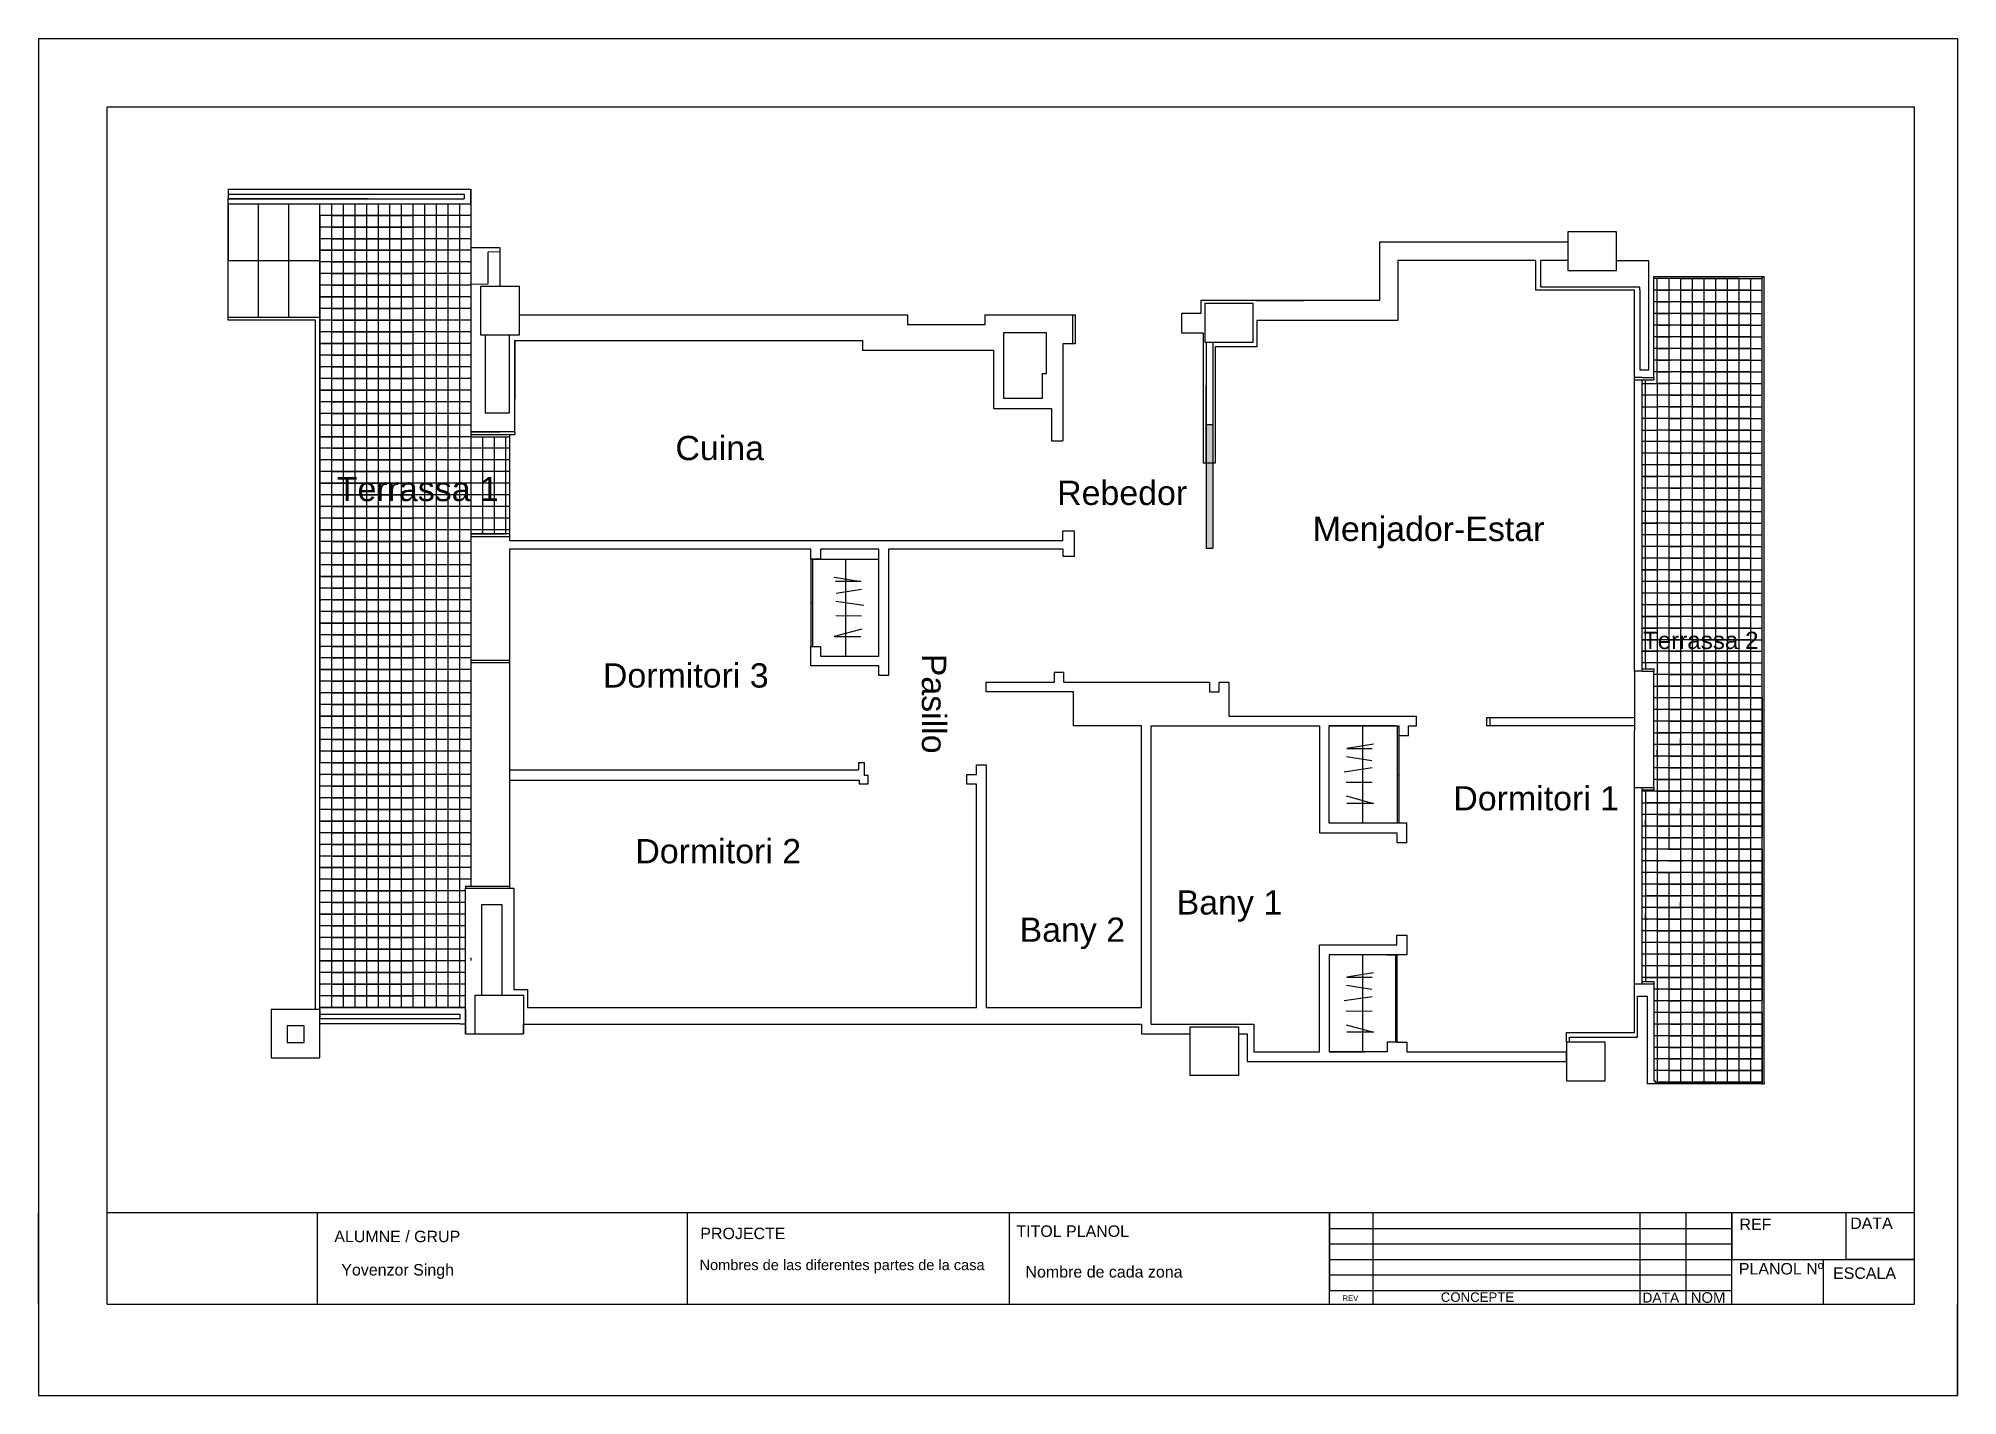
# Model space of a CAD drawing. Header units: millimetres. Extents: x 2377 to 4712, y -254 to 3188.
# Drawn here: x 3304.5 to 3724.5, y 1677.7 to 1974.7 of the extents above; entities that cross this region are included whole.
import ezdxf

# ---------------------------------------------------------------- set-up
doc = ezdxf.new("R2010")
doc.units = ezdxf.units.MM
doc.linetypes.add('DASHED2', pattern=[0.375, 0.25, -0.125])
doc.layers.add('Nombre', color=130, linetype='Continuous')
doc.styles.get("Standard").update_dxf_attribs({"font": 'arial.ttf'})

msp = doc.modelspace()

# ---------------------------------------------------------------- texts
at = {"attachment_point": 1}
for s, width, gutter_width, heights, insert, char_height in [('ALUMNE / GRUP', 48.2644, 12.5, [0], (3369.31, 1713.79), 2.5), ('PROJECTE', 37.0564, 12.5, [0], (3449.41, 1714.45), 2.5), ('TITOL PLANOL', 34.1105, 12.5, [0], (3518.58, 1714.95), 2.5), ('REF', 14.591, 12.5, [0], (3676.82, 1716.45), 2.5), ('DATA', 13.3924, 12.5, [0], (3701.04, 1716.68), 2.5), ('Yovenzor Singh', 75.7624, 12.5, [0], (3370.84, 1706.49), 2.5), ('Nombre de cada zona', 66.529, 12.5, [0], (3520.57, 1706.05), 2.5), ('PLANOL Nº', 23.5912, 12.5, [4.44], (3676.67, 1706.72), 2.5), ('ESCALA', 18.9792, 12.5, [0], (3697.29, 1705.76), 2.5), ('REV', 3.8206, 6.05, [0], (3589.93, 1699.63), 1.209), ('CONCEPTE', 3.309, 10.34, [0], (3611.45, 1700.29), 2.068), ('DATA', 8.5845, 10.78, [0], (3655.59, 1700.23), 2.155), ('NOM', 9.2865, 11.66, [0], (3666.14, 1700.34), 2.331)]:
    msp.add_mtext_dynamic_manual_height_columns(s, width=width, gutter_width=gutter_width, heights=heights, dxfattribs=dict(at, insert=insert, char_height=char_height))
at = {"transparency": 33554687, "insert": (3449.23, 1707.45), "char_height": 2.2828, "width": 69.0267, "attachment_point": 1}
msp.add_mtext('Nombres de las diferentes partes de la casa', dxfattribs=at)
at = {"layer": 'Nombre', "linetype": 'DASHED2', "attachment_point": 1}
for s, width, gutter_width, insert, char_height in [('Cuina', 38.1532, 26.55, (3443.96, 1887.73), 5.31), ('Terrassa 1', 38.1532, 26.55, (3369.86, 1878.76), 5.31), ('Rebedor', 38.1532, 26.55, (3527.49, 1877.91), 5.31), ('Menjador-Estar', 38.1532, 26.55, (3583.42, 1870.02), 5.3102), ('Terrassa 2', 27.2107, 18.94, (3655.69, 1844.87), 3.787), ('Dormitori 3', 38.1532, 26.55, (3428.09, 1837.96), 5.3102), ('Dormitori 1', 38.1532, 26.55, (3614.19, 1811.07), 5.3102), ('Dormitori 2', 38.1532, 26.55, (3435.19, 1799.5), 5.3102), ('Bany 1', 38.1532, 26.55, (3553.65, 1788.29), 5.31), ('Bany 2', 38.1532, 26.55, (3519.27, 1782.32), 5.31)]:
    msp.add_mtext_dynamic_manual_height_columns(s, width=width, gutter_width=gutter_width, heights=[0], dxfattribs=dict(at, insert=insert, char_height=char_height))
at = {"layer": 'Nombre', "linetype": 'DASHED2', "transparency": 33554687, "insert": (3503.21, 1840.05), "char_height": 5.31, "attachment_point": 1, "rotation": 270}
msp.add_mtext_dynamic_manual_height_columns('Pasillo', width=38.1532, gutter_width=26.55, heights=[0], dxfattribs=at)

# ---------------------------------------------------------------- hatches: boundary and pattern name
h = msp.add_hatch(color=256)
h.dxf.hatch_style = 1
h.paths.add_polyline_path([(3561.59, 1890.23), (3560.13, 1890.23), (3560.13, 1881.73), (3561.59, 1881.73)])
h = msp.add_hatch(color=256)
h.dxf.hatch_style = 1
h.paths.add_polyline_path([(3561.59, 1881.73), (3560.13, 1881.73), (3560.13, 1863.16), (3561.59, 1863.16)])

# ---------------------------------------------------------------- linework, layer by layer
for p, q in [((3304.55, 1974.71), (3724.55, 1974.71)), ((3304.55, 1974.71), (3304.55, 1677.71)), ((3304.55, 1974.71), (3304.55, 1959.71)), ((3724.55, 1974.71), (3724.55, 1677.71)), ((3724.55, 1974.71), (3724.55, 1959.71)), ((3319.6, 1697.71), (3319.6, 1959.71)), ((3319.6, 1959.71), (3715.09, 1959.71)), ((3715.09, 1697.71), (3715.09, 1959.71)), ((3346.08, 1941.69), (3346.08, 1939.57)), ((3346.08, 1941.69), (3399.18, 1941.69)), ((3346.08, 1940.62), (3376.71, 1940.62)), ((3346.08, 1940.62), (3397.76, 1940.62)), ((3346.08, 1940.62), (3397.74, 1940.62)), ((3397.74, 1940.62), (3397.74, 1939.59)), ((3399.18, 1938.53), (3399.18, 1941.69)), ((3399.18, 1941.69), (3399.18, 1928.95)), ((3399.18, 1941.69), (3399.18, 1928.95)), ((3399.18, 1941.69), (3399.18, 1888.59)), ((3376.71, 1939.59), (3346.08, 1939.59)), ((3346.08, 1939.59), (3397.74, 1939.59)), ((3346.08, 1938.53), (3346.08, 1939.59)), ((3346.08, 1913.04), (3346.08, 1938.53)), ((3346.08, 1938.53), (3366.12, 1938.53)), ((3346.08, 1938.53), (3346.08, 1926.1)), ((3346.08, 1938.53), (3399.18, 1938.53)), ((3352.73, 1913.68), (3352.73, 1938.53)), ((3359.37, 1913.68), (3359.37, 1938.53)), ((3366.12, 1762.23), (3366.12, 1938.53)), ((3366.12, 1938.53), (3368.67, 1938.53)), ((3368.67, 1938.53), (3368.67, 1935.98)), ((3368.67, 1938.53), (3371.22, 1938.53)), ((3371.22, 1938.53), (3371.22, 1935.98)), ((3371.22, 1938.53), (3373.77, 1938.53)), ((3373.77, 1938.53), (3373.77, 1935.98)), ((3373.77, 1938.53), (3376.32, 1938.53)), ((3376.32, 1938.53), (3376.32, 1935.98)), ((3376.32, 1938.53), (3378.87, 1938.53)), ((3378.87, 1938.53), (3378.87, 1935.98)), ((3378.87, 1938.53), (3381.42, 1938.53)), ((3381.42, 1938.53), (3381.42, 1935.98)), ((3381.42, 1938.53), (3383.97, 1938.53)), ((3383.97, 1938.53), (3383.97, 1935.98)), ((3383.97, 1938.53), (3386.52, 1938.53)), ((3386.52, 1938.53), (3386.52, 1935.98)), ((3389.06, 1938.53), (3389.06, 1935.98)), ((3391.61, 1938.53), (3391.61, 1935.98)), ((3394.16, 1938.53), (3394.16, 1935.98)), ((3396.71, 1938.53), (3396.71, 1935.98)), ((3368.67, 1935.98), (3366.12, 1935.98)), ((3366.12, 1935.98), (3366.12, 1933.43)), ((3366.12, 1933.43), (3366.45, 1933.43)), ((3368.67, 1933.43), (3366.12, 1933.43)), ((3366.12, 1933.43), (3366.12, 1930.88)), ((3366.12, 1933.43), (3366.12, 1928.33)), ((3371.22, 1935.98), (3368.67, 1935.98)), ((3368.67, 1935.98), (3368.67, 1933.43)), ((3368.67, 1935.98), (3371.22, 1935.98)), ((3371.22, 1933.43), (3368.67, 1933.43)), ((3368.67, 1933.43), (3368.67, 1930.88)), ((3368.67, 1933.43), (3371.22, 1933.43)), ((3373.77, 1935.98), (3371.22, 1935.98)), ((3371.22, 1935.98), (3371.22, 1933.43)), ((3371.22, 1935.98), (3373.77, 1935.98)), ((3373.77, 1933.43), (3371.22, 1933.43)), ((3371.22, 1933.43), (3371.22, 1930.88)), ((3371.22, 1933.43), (3373.77, 1933.43)), ((3376.32, 1935.98), (3373.77, 1935.98)), ((3373.77, 1935.98), (3373.77, 1933.43)), ((3373.77, 1935.98), (3376.32, 1935.98)), ((3376.32, 1933.43), (3373.77, 1933.43)), ((3373.77, 1933.43), (3373.77, 1930.88)), ((3373.77, 1933.43), (3376.32, 1933.43)), ((3378.87, 1935.98), (3376.32, 1935.98)), ((3376.32, 1935.98), (3376.32, 1933.43)), ((3376.32, 1935.98), (3378.87, 1935.98)), ((3378.87, 1933.43), (3376.32, 1933.43)), ((3376.32, 1933.43), (3376.32, 1930.88)), ((3376.32, 1933.43), (3378.87, 1933.43)), ((3381.42, 1935.98), (3378.87, 1935.98)), ((3378.87, 1935.98), (3378.87, 1933.43)), ((3378.87, 1935.98), (3381.42, 1935.98)), ((3381.42, 1933.43), (3378.87, 1933.43)), ((3378.87, 1933.43), (3378.87, 1930.88)), ((3378.87, 1933.43), (3381.42, 1933.43)), ((3383.97, 1935.98), (3381.42, 1935.98)), ((3381.42, 1935.98), (3381.42, 1933.43)), ((3381.42, 1935.98), (3383.97, 1935.98)), ((3383.97, 1933.43), (3381.42, 1933.43)), ((3381.42, 1933.43), (3381.42, 1930.88)), ((3381.42, 1933.43), (3383.97, 1933.43)), ((3386.52, 1935.98), (3383.97, 1935.98)), ((3383.97, 1935.98), (3383.97, 1933.43)), ((3383.97, 1935.98), (3386.52, 1935.98)), ((3386.52, 1933.43), (3383.97, 1933.43)), ((3383.97, 1933.43), (3383.97, 1930.88)), ((3383.97, 1933.43), (3386.52, 1933.43)), ((3389.06, 1935.98), (3386.52, 1935.98)), ((3386.52, 1935.98), (3386.52, 1933.43)), ((3389.06, 1933.43), (3386.52, 1933.43)), ((3386.52, 1933.43), (3386.52, 1930.88)), ((3391.61, 1935.98), (3389.06, 1935.98)), ((3389.06, 1935.98), (3389.06, 1933.43)), ((3391.61, 1933.43), (3389.06, 1933.43)), ((3389.06, 1933.43), (3389.06, 1930.88)), ((3394.16, 1935.98), (3391.61, 1935.98)), ((3391.61, 1935.98), (3391.61, 1933.43)), ((3394.16, 1933.43), (3391.61, 1933.43)), ((3391.61, 1933.43), (3391.61, 1930.88)), ((3396.71, 1935.98), (3394.16, 1935.98)), ((3394.16, 1935.98), (3394.16, 1933.43)), ((3396.71, 1933.43), (3394.16, 1933.43)), ((3394.16, 1933.43), (3394.16, 1930.88)), ((3399.18, 1935.98), (3396.71, 1935.98)), ((3396.71, 1935.98), (3396.71, 1933.43)), ((3399.18, 1933.43), (3396.71, 1933.43)), ((3396.71, 1933.43), (3396.71, 1930.88)), ((3649.89, 1932.4), (3639.27, 1932.4)), ((3639.27, 1932.4), (3639.27, 1923.9)), ((3649.89, 1926.02), (3649.89, 1932.4)), ((3368.67, 1930.88), (3366.12, 1930.88)), ((3368.67, 1928.33), (3366.12, 1928.33)), ((3366.12, 1928.33), (3366.12, 1918.14)), ((3366.12, 1928.33), (3368.67, 1928.33)), ((3371.22, 1930.88), (3368.67, 1930.88)), ((3368.67, 1930.88), (3368.67, 1928.33)), ((3368.67, 1930.88), (3371.22, 1930.88)), ((3371.22, 1928.33), (3368.67, 1928.33)), ((3368.67, 1928.33), (3368.67, 1925.79)), ((3368.67, 1928.33), (3371.22, 1928.33)), ((3373.77, 1930.88), (3371.22, 1930.88)), ((3371.22, 1930.88), (3371.22, 1928.33)), ((3371.22, 1930.88), (3373.77, 1930.88)), ((3373.77, 1928.33), (3371.22, 1928.33)), ((3371.22, 1928.33), (3371.22, 1925.79)), ((3371.22, 1928.33), (3373.77, 1928.33)), ((3376.32, 1930.88), (3373.77, 1930.88)), ((3373.77, 1930.88), (3373.77, 1928.33)), ((3373.77, 1930.88), (3376.32, 1930.88)), ((3376.32, 1928.33), (3373.77, 1928.33)), ((3373.77, 1928.33), (3373.77, 1925.79)), ((3373.77, 1928.33), (3376.32, 1928.33)), ((3378.87, 1930.88), (3376.32, 1930.88)), ((3376.32, 1930.88), (3376.32, 1928.33)), ((3376.32, 1930.88), (3378.87, 1930.88)), ((3378.87, 1928.33), (3376.32, 1928.33)), ((3376.32, 1928.33), (3376.32, 1925.79)), ((3376.32, 1928.33), (3378.87, 1928.33)), ((3381.42, 1930.88), (3378.87, 1930.88)), ((3378.87, 1930.88), (3378.87, 1928.33)), ((3378.87, 1930.88), (3381.42, 1930.88)), ((3381.42, 1928.33), (3378.87, 1928.33)), ((3378.87, 1928.33), (3378.87, 1925.79)), ((3378.87, 1928.33), (3381.42, 1928.33)), ((3383.97, 1930.88), (3381.42, 1930.88)), ((3381.42, 1930.88), (3381.42, 1928.33)), ((3381.42, 1930.88), (3383.97, 1930.88)), ((3383.97, 1928.33), (3381.42, 1928.33)), ((3381.42, 1928.33), (3381.42, 1925.79)), ((3381.42, 1928.33), (3383.97, 1928.33)), ((3386.52, 1930.88), (3383.97, 1930.88)), ((3383.97, 1930.88), (3383.97, 1928.33)), ((3383.97, 1930.88), (3386.52, 1930.88)), ((3386.52, 1928.33), (3383.97, 1928.33)), ((3383.97, 1928.33), (3383.97, 1925.79)), ((3383.97, 1928.33), (3386.52, 1928.33)), ((3389.06, 1930.88), (3386.52, 1930.88)), ((3386.52, 1930.88), (3386.52, 1928.33)), ((3389.06, 1928.33), (3386.52, 1928.33)), ((3386.52, 1928.33), (3386.52, 1925.79)), ((3391.61, 1930.88), (3389.06, 1930.88)), ((3389.06, 1930.88), (3389.06, 1928.33)), ((3391.61, 1928.33), (3389.06, 1928.33)), ((3389.06, 1928.33), (3389.06, 1925.79)), ((3394.16, 1930.88), (3391.61, 1930.88)), ((3391.61, 1930.88), (3391.61, 1928.33)), ((3394.16, 1928.33), (3391.61, 1928.33)), ((3391.61, 1928.33), (3391.61, 1925.79)), ((3396.71, 1930.88), (3394.16, 1930.88)), ((3394.16, 1930.88), (3394.16, 1928.33)), ((3396.71, 1928.33), (3394.16, 1928.33)), ((3394.16, 1928.33), (3394.16, 1925.79)), ((3399.18, 1930.88), (3396.71, 1930.88)), ((3396.71, 1930.88), (3396.71, 1928.33)), ((3399.18, 1928.33), (3396.71, 1928.33)), ((3396.71, 1928.33), (3396.71, 1925.79)), ((3399.18, 1928.95), (3405.55, 1928.95)), ((3405.56, 1928), (3402.91, 1927.92)), ((3402.91, 1927.92), (3402.91, 1920.89)), ((3405.55, 1928.95), (3405.55, 1920.45)), ((3405.55, 1928.95), (3405.55, 1920.45)), ((3598.02, 1930.08), (3598.02, 1917.33)), ((3639.27, 1930.08), (3598.02, 1930.08)), ((3346.08, 1926.1), (3366.12, 1926.1)), ((3368.67, 1925.79), (3366.12, 1925.79)), ((3366.12, 1925.79), (3366.12, 1923.24)), ((3371.22, 1925.79), (3368.67, 1925.79)), ((3368.67, 1925.79), (3368.67, 1923.24)), ((3368.67, 1925.79), (3371.22, 1925.79)), ((3373.77, 1925.79), (3371.22, 1925.79)), ((3371.22, 1925.79), (3371.22, 1923.24)), ((3371.22, 1925.79), (3373.77, 1925.79)), ((3376.32, 1925.79), (3373.77, 1925.79)), ((3373.77, 1925.79), (3373.77, 1923.24)), ((3373.77, 1925.79), (3376.32, 1925.79)), ((3378.87, 1925.79), (3376.32, 1925.79)), ((3376.32, 1925.79), (3376.32, 1923.24)), ((3376.32, 1925.79), (3378.87, 1925.79)), ((3381.42, 1925.79), (3378.87, 1925.79)), ((3378.87, 1925.79), (3378.87, 1923.24)), ((3378.87, 1925.79), (3381.42, 1925.79)), ((3383.97, 1925.79), (3381.42, 1925.79)), ((3381.42, 1925.79), (3381.42, 1923.24)), ((3381.42, 1925.79), (3383.97, 1925.79)), ((3386.52, 1925.79), (3383.97, 1925.79)), ((3383.97, 1925.79), (3383.97, 1923.24)), ((3383.97, 1925.79), (3386.52, 1925.79)), ((3389.06, 1925.79), (3386.52, 1925.79)), ((3386.52, 1925.79), (3386.52, 1923.24)), ((3391.61, 1925.79), (3389.06, 1925.79)), ((3389.06, 1925.79), (3389.06, 1923.24)), ((3394.16, 1925.79), (3391.61, 1925.79)), ((3391.61, 1925.79), (3391.61, 1923.24)), ((3396.71, 1925.79), (3394.16, 1925.79)), ((3394.16, 1925.79), (3394.16, 1923.24)), ((3399.18, 1925.79), (3396.71, 1925.79)), ((3396.71, 1925.79), (3396.71, 1923.24)), ((3602.04, 1926.1), (3602.04, 1912.96)), ((3632.26, 1926.1), (3602.04, 1926.1)), ((3632.26, 1919.59), (3632.26, 1926.1)), ((3633.32, 1920.26), (3633.32, 1926.1)), ((3639.27, 1926.1), (3633.32, 1926.1)), ((3639.27, 1923.9), (3649.89, 1923.9)), ((3656.94, 1926.02), (3649.89, 1926.02)), ((3649.89, 1923.9), (3649.89, 1926.02)), ((3656.94, 1902.15), (3656.94, 1926.02)), ((3366.12, 1923.24), (3366.45, 1923.24)), ((3368.67, 1923.24), (3366.12, 1923.24)), ((3366.12, 1923.24), (3366.12, 1920.69)), ((3366.12, 1923.24), (3366.12, 1918.14)), ((3368.67, 1920.69), (3366.12, 1920.69)), ((3371.22, 1923.24), (3368.67, 1923.24)), ((3368.67, 1923.24), (3368.67, 1920.69)), ((3368.67, 1923.24), (3371.22, 1923.24)), ((3371.22, 1920.69), (3368.67, 1920.69)), ((3368.67, 1920.69), (3368.67, 1918.14)), ((3368.67, 1920.69), (3371.22, 1920.69)), ((3373.77, 1923.24), (3371.22, 1923.24)), ((3371.22, 1923.24), (3371.22, 1920.69)), ((3371.22, 1923.24), (3373.77, 1923.24)), ((3373.77, 1920.69), (3371.22, 1920.69)), ((3371.22, 1920.69), (3371.22, 1918.14)), ((3371.22, 1920.69), (3373.77, 1920.69)), ((3376.32, 1923.24), (3373.77, 1923.24)), ((3373.77, 1923.24), (3373.77, 1920.69)), ((3373.77, 1923.24), (3376.32, 1923.24)), ((3376.32, 1920.69), (3373.77, 1920.69)), ((3373.77, 1920.69), (3373.77, 1918.14)), ((3373.77, 1920.69), (3376.32, 1920.69)), ((3378.87, 1923.24), (3376.32, 1923.24)), ((3376.32, 1923.24), (3376.32, 1920.69)), ((3376.32, 1923.24), (3378.87, 1923.24)), ((3378.87, 1920.69), (3376.32, 1920.69)), ((3376.32, 1920.69), (3376.32, 1918.14)), ((3376.32, 1920.69), (3378.87, 1920.69)), ((3381.42, 1923.24), (3378.87, 1923.24)), ((3378.87, 1923.24), (3378.87, 1920.69)), ((3378.87, 1923.24), (3381.42, 1923.24)), ((3381.42, 1920.69), (3378.87, 1920.69)), ((3378.87, 1920.69), (3378.87, 1918.14)), ((3378.87, 1920.69), (3381.42, 1920.69)), ((3383.97, 1923.24), (3381.42, 1923.24)), ((3381.42, 1923.24), (3381.42, 1920.69)), ((3381.42, 1923.24), (3383.97, 1923.24)), ((3383.97, 1920.69), (3381.42, 1920.69)), ((3381.42, 1920.69), (3381.42, 1918.14)), ((3381.42, 1920.69), (3383.97, 1920.69)), ((3386.52, 1923.24), (3383.97, 1923.24)), ((3383.97, 1923.24), (3383.97, 1920.69)), ((3383.97, 1923.24), (3386.52, 1923.24)), ((3386.52, 1920.69), (3383.97, 1920.69)), ((3383.97, 1920.69), (3383.97, 1918.14)), ((3383.97, 1920.69), (3386.52, 1920.69)), ((3389.06, 1923.24), (3386.52, 1923.24)), ((3386.52, 1923.24), (3386.52, 1920.69)), ((3389.06, 1920.69), (3386.52, 1920.69)), ((3386.52, 1920.69), (3386.52, 1918.14)), ((3391.61, 1923.24), (3389.06, 1923.24)), ((3389.06, 1923.24), (3389.06, 1920.69)), ((3391.61, 1920.69), (3389.06, 1920.69)), ((3389.06, 1920.69), (3389.06, 1918.14)), ((3394.16, 1923.24), (3391.61, 1923.24)), ((3391.61, 1923.24), (3391.61, 1920.69)), ((3394.16, 1920.69), (3391.61, 1920.69)), ((3391.61, 1920.69), (3391.61, 1918.14)), ((3396.71, 1923.24), (3394.16, 1923.24)), ((3394.16, 1923.24), (3394.16, 1920.69)), ((3396.71, 1920.69), (3394.16, 1920.69)), ((3394.16, 1920.69), (3394.16, 1918.14)), ((3399.18, 1923.24), (3396.71, 1923.24)), ((3396.71, 1923.24), (3396.71, 1920.69)), ((3399.18, 1920.69), (3396.71, 1920.69)), ((3396.71, 1920.69), (3396.71, 1918.14)), ((3402.91, 1920.89), (3399.13, 1920.87)), ((3401.3, 1920.45), (3409.8, 1920.45)), ((3401.3, 1920.45), (3401.3, 1909.83)), ((3409.8, 1909.83), (3409.8, 1920.45)), ((3653.82, 1919.59), (3632.26, 1919.59)), ((3654.99, 1920.26), (3633.32, 1920.26)), ((3653.82, 1900.47), (3653.82, 1919.59)), ((3654.99, 1919.59), (3654.99, 1920.26)), ((3654.99, 1919.59), (3654.99, 1902.15)), ((3658.07, 1922.57), (3681.76, 1922.57)), ((3658.07, 1900.47), (3658.07, 1922.57)), ((3663.91, 1922.15), (3658.07, 1922.15)), ((3663.91, 1919.6), (3658.07, 1919.6)), ((3658.82, 1919.6), (3658.82, 1922.15)), ((3658.82, 1917.05), (3658.82, 1919.6)), ((3666.46, 1919.6), (3658.82, 1919.6)), ((3661.36, 1919.6), (3658.82, 1919.6)), ((3658.82, 1919.6), (3661.36, 1919.6)), ((3661.36, 1922.15), (3661.36, 1919.6)), ((3661.36, 1919.6), (3661.36, 1917.05)), ((3661.36, 1919.6), (3661.69, 1919.6)), ((3663.91, 1919.6), (3661.36, 1919.6)), ((3666.46, 1922.15), (3663.91, 1922.15)), ((3663.91, 1922.15), (3663.91, 1919.6)), ((3663.91, 1922.15), (3666.46, 1922.15)), ((3666.46, 1919.6), (3663.91, 1919.6)), ((3663.91, 1919.6), (3663.91, 1917.05)), ((3663.91, 1919.6), (3666.46, 1919.6)), ((3663.91, 1919.6), (3664.24, 1919.6)), ((3666.46, 1919.6), (3663.91, 1919.6)), ((3663.91, 1919.6), (3666.46, 1919.6)), ((3666.46, 1919.6), (3663.91, 1919.6)), ((3663.91, 1919.6), (3666.46, 1919.6)), ((3669.01, 1922.15), (3666.46, 1922.15)), ((3666.46, 1922.15), (3666.46, 1919.6)), ((3666.46, 1922.15), (3669.01, 1922.15)), ((3669.01, 1919.6), (3666.46, 1919.6)), ((3666.46, 1919.6), (3666.46, 1917.05)), ((3666.46, 1919.6), (3669.01, 1919.6)), ((3669.01, 1919.6), (3666.46, 1919.6)), ((3666.46, 1919.6), (3669.01, 1919.6)), ((3669.01, 1919.6), (3666.46, 1919.6)), ((3666.46, 1919.6), (3669.01, 1919.6)), ((3669.01, 1919.6), (3666.46, 1919.6)), ((3666.46, 1919.6), (3669.01, 1919.6)), ((3671.56, 1922.15), (3669.01, 1922.15)), ((3669.01, 1922.15), (3669.01, 1919.6)), ((3669.01, 1922.15), (3671.56, 1922.15)), ((3671.56, 1919.6), (3669.01, 1919.6)), ((3669.01, 1919.6), (3669.01, 1917.05)), ((3669.01, 1919.6), (3671.56, 1919.6)), ((3671.56, 1919.6), (3669.01, 1919.6)), ((3669.01, 1919.6), (3671.56, 1919.6)), ((3671.56, 1919.6), (3669.01, 1919.6)), ((3669.01, 1919.6), (3671.56, 1919.6)), ((3671.56, 1919.6), (3669.01, 1919.6)), ((3669.01, 1919.6), (3671.56, 1919.6)), ((3674.11, 1922.15), (3671.56, 1922.15)), ((3671.56, 1922.15), (3671.56, 1919.6)), ((3671.56, 1922.15), (3674.11, 1922.15)), ((3674.11, 1919.6), (3671.56, 1919.6)), ((3671.56, 1919.6), (3671.56, 1917.05)), ((3671.56, 1919.6), (3674.11, 1919.6)), ((3674.11, 1919.6), (3671.56, 1919.6)), ((3671.56, 1919.6), (3674.11, 1919.6)), ((3674.11, 1919.6), (3671.56, 1919.6)), ((3671.56, 1919.6), (3674.11, 1919.6)), ((3674.11, 1919.6), (3671.56, 1919.6)), ((3671.56, 1919.6), (3674.11, 1919.6)), ((3676.66, 1922.15), (3674.11, 1922.15)), ((3674.11, 1922.15), (3674.11, 1919.6)), ((3674.11, 1922.15), (3681.76, 1922.15)), ((3676.66, 1919.6), (3674.11, 1919.6)), ((3674.11, 1919.6), (3674.11, 1917.05)), ((3674.11, 1919.6), (3681.76, 1919.6)), ((3676.66, 1919.6), (3674.11, 1919.6)), ((3674.11, 1919.6), (3676.66, 1919.6)), ((3676.66, 1919.6), (3674.11, 1919.6)), ((3674.11, 1919.6), (3679.21, 1919.6)), ((3676.66, 1919.6), (3674.11, 1919.6)), ((3674.11, 1919.6), (3679.21, 1919.6)), ((3676.66, 1922.15), (3676.66, 1919.6)), ((3676.66, 1919.6), (3676.66, 1917.05)), ((3679.21, 1919.6), (3676.66, 1919.6)), ((3676.66, 1919.6), (3681.76, 1919.6)), ((3679.21, 1922.15), (3679.21, 1917.05)), ((3679.21, 1919.6), (3679.21, 1914.5)), ((3681.76, 1746.28), (3681.76, 1922.57)), ((3681.76, 1922.57), (3682.2, 1922.57)), ((3681.76, 1922.57), (3681.76, 1922.27)), ((3682.2, 1746.28), (3682.2, 1922.57)), ((3368.67, 1918.14), (3366.12, 1918.14)), ((3366.12, 1918.14), (3366.12, 1897.75)), ((3366.12, 1918.14), (3368.67, 1918.14)), ((3368.67, 1915.59), (3366.12, 1915.59)), ((3366.12, 1915.59), (3366.12, 1913.04)), ((3371.22, 1918.14), (3368.67, 1918.14)), ((3368.67, 1918.14), (3368.67, 1915.59)), ((3368.67, 1918.14), (3371.22, 1918.14)), ((3371.22, 1915.59), (3368.67, 1915.59)), ((3368.67, 1915.59), (3368.67, 1913.04)), ((3368.67, 1915.59), (3371.22, 1915.59)), ((3373.77, 1918.14), (3371.22, 1918.14)), ((3371.22, 1918.14), (3371.22, 1915.59)), ((3371.22, 1918.14), (3373.77, 1918.14)), ((3373.77, 1915.59), (3371.22, 1915.59)), ((3371.22, 1915.59), (3371.22, 1913.04)), ((3371.22, 1915.59), (3373.77, 1915.59)), ((3376.32, 1918.14), (3373.77, 1918.14)), ((3373.77, 1918.14), (3373.77, 1915.59)), ((3373.77, 1918.14), (3376.32, 1918.14)), ((3376.32, 1915.59), (3373.77, 1915.59)), ((3373.77, 1915.59), (3373.77, 1913.04)), ((3373.77, 1915.59), (3376.32, 1915.59)), ((3378.87, 1918.14), (3376.32, 1918.14)), ((3376.32, 1918.14), (3376.32, 1915.59)), ((3376.32, 1918.14), (3378.87, 1918.14)), ((3378.87, 1915.59), (3376.32, 1915.59)), ((3376.32, 1915.59), (3376.32, 1913.04)), ((3376.32, 1915.59), (3378.87, 1915.59)), ((3381.42, 1918.14), (3378.87, 1918.14)), ((3378.87, 1918.14), (3378.87, 1915.59)), ((3378.87, 1918.14), (3381.42, 1918.14)), ((3381.42, 1915.59), (3378.87, 1915.59)), ((3378.87, 1915.59), (3378.87, 1913.04)), ((3378.87, 1915.59), (3381.42, 1915.59)), ((3383.97, 1918.14), (3381.42, 1918.14)), ((3381.42, 1918.14), (3381.42, 1915.59)), ((3381.42, 1918.14), (3383.97, 1918.14)), ((3383.97, 1915.59), (3381.42, 1915.59)), ((3381.42, 1915.59), (3381.42, 1913.04)), ((3381.42, 1915.59), (3383.97, 1915.59)), ((3386.52, 1918.14), (3383.97, 1918.14)), ((3383.97, 1918.14), (3383.97, 1915.59)), ((3383.97, 1918.14), (3386.52, 1918.14)), ((3386.52, 1915.59), (3383.97, 1915.59)), ((3383.97, 1915.59), (3383.97, 1913.04)), ((3383.97, 1915.59), (3386.52, 1915.59)), ((3389.06, 1918.14), (3386.52, 1918.14)), ((3386.52, 1918.14), (3386.52, 1915.59)), ((3389.06, 1915.59), (3386.52, 1915.59)), ((3386.52, 1915.59), (3386.52, 1913.04)), ((3391.61, 1918.14), (3389.06, 1918.14)), ((3389.06, 1918.14), (3389.06, 1915.59)), ((3391.61, 1915.59), (3389.06, 1915.59)), ((3389.06, 1915.59), (3389.06, 1913.04)), ((3394.16, 1918.14), (3391.61, 1918.14)), ((3391.61, 1918.14), (3391.61, 1915.59)), ((3394.16, 1915.59), (3391.61, 1915.59)), ((3391.61, 1915.59), (3391.61, 1913.04)), ((3396.71, 1918.14), (3394.16, 1918.14)), ((3394.16, 1918.14), (3394.16, 1915.59)), ((3396.71, 1915.59), (3394.16, 1915.59)), ((3394.16, 1915.59), (3394.16, 1913.04)), ((3399.18, 1918.14), (3396.71, 1918.14)), ((3396.71, 1918.14), (3396.71, 1915.59)), ((3399.18, 1915.59), (3396.71, 1915.59)), ((3396.71, 1915.59), (3396.71, 1913.04)), ((3598.02, 1917.33), (3558.95, 1917.33)), ((3558.95, 1917.33), (3558.95, 1914.51)), ((3570.41, 1916.72), (3559.79, 1916.72)), ((3559.79, 1916.72), (3559.79, 1908.22)), ((3570.41, 1908.22), (3570.41, 1916.72)), ((3570.88, 1917.33), (3581.5, 1917.33)), ((3663.91, 1917.05), (3658.07, 1917.05)), ((3658.82, 1914.5), (3658.82, 1917.05)), ((3666.46, 1917.05), (3658.82, 1917.05)), ((3661.36, 1917.05), (3658.82, 1917.05)), ((3658.82, 1917.05), (3661.36, 1917.05)), ((3661.36, 1917.05), (3661.36, 1914.5)), ((3661.36, 1917.05), (3661.69, 1917.05)), ((3663.91, 1917.05), (3661.36, 1917.05)), ((3666.46, 1917.05), (3663.91, 1917.05)), ((3663.91, 1917.05), (3663.91, 1914.5)), ((3663.91, 1917.05), (3666.46, 1917.05)), ((3663.91, 1917.05), (3664.24, 1917.05)), ((3666.46, 1917.05), (3663.91, 1917.05)), ((3663.91, 1917.05), (3666.46, 1917.05)), ((3666.46, 1917.05), (3663.91, 1917.05)), ((3663.91, 1917.05), (3666.46, 1917.05)), ((3669.01, 1917.05), (3666.46, 1917.05)), ((3666.46, 1917.05), (3666.46, 1914.5)), ((3666.46, 1917.05), (3669.01, 1917.05)), ((3669.01, 1917.05), (3666.46, 1917.05)), ((3666.46, 1917.05), (3669.01, 1917.05)), ((3669.01, 1917.05), (3666.46, 1917.05)), ((3666.46, 1917.05), (3669.01, 1917.05)), ((3669.01, 1917.05), (3666.46, 1917.05)), ((3666.46, 1917.05), (3669.01, 1917.05)), ((3671.56, 1917.05), (3669.01, 1917.05)), ((3669.01, 1917.05), (3669.01, 1914.5)), ((3669.01, 1917.05), (3671.56, 1917.05)), ((3671.56, 1917.05), (3669.01, 1917.05)), ((3669.01, 1917.05), (3671.56, 1917.05)), ((3671.56, 1917.05), (3669.01, 1917.05)), ((3669.01, 1917.05), (3671.56, 1917.05)), ((3671.56, 1917.05), (3669.01, 1917.05)), ((3669.01, 1917.05), (3671.56, 1917.05)), ((3674.11, 1917.05), (3671.56, 1917.05)), ((3671.56, 1917.05), (3671.56, 1914.5)), ((3671.56, 1917.05), (3674.11, 1917.05)), ((3674.11, 1917.05), (3671.56, 1917.05)), ((3671.56, 1917.05), (3674.11, 1917.05)), ((3674.11, 1917.05), (3671.56, 1917.05)), ((3671.56, 1917.05), (3674.11, 1917.05)), ((3674.11, 1917.05), (3671.56, 1917.05)), ((3671.56, 1917.05), (3674.11, 1917.05)), ((3676.66, 1917.05), (3674.11, 1917.05)), ((3674.11, 1917.05), (3674.11, 1914.5)), ((3674.11, 1917.05), (3681.76, 1917.05)), ((3676.66, 1917.05), (3674.11, 1917.05)), ((3674.11, 1917.05), (3676.66, 1917.05)), ((3676.66, 1917.05), (3674.11, 1917.05)), ((3674.11, 1917.05), (3679.21, 1917.05)), ((3676.66, 1917.05), (3674.11, 1917.05)), ((3674.11, 1917.05), (3679.21, 1917.05)), ((3676.66, 1917.05), (3676.66, 1914.5)), ((3679.21, 1917.05), (3676.66, 1917.05)), ((3676.66, 1917.05), (3681.76, 1917.05)), ((3679.21, 1917.05), (3679.21, 1911.95)), ((3346.08, 1913.04), (3346.08, 1913.68)), ((3346.08, 1913.68), (3366.12, 1913.68)), ((3346.08, 1913.68), (3352.73, 1913.68)), ((3365.19, 1913.04), (3346.08, 1913.04)), ((3352.73, 1913.68), (3359.37, 1913.68)), ((3365.2, 1762.23), (3365.2, 1913.04)), ((3366.12, 1913.04), (3366.12, 1914.31)), ((3366.12, 1762.23), (3366.12, 1913.04)), ((3366.12, 1913.04), (3366.45, 1913.04)), ((3368.67, 1913.04), (3366.12, 1913.04)), ((3366.12, 1913.04), (3366.12, 1910.49)), ((3366.12, 1913.04), (3366.12, 1907.94)), ((3371.22, 1913.04), (3368.67, 1913.04)), ((3368.67, 1913.04), (3368.67, 1910.49)), ((3368.67, 1913.04), (3371.22, 1913.04)), ((3373.77, 1913.04), (3371.22, 1913.04)), ((3371.22, 1913.04), (3371.22, 1910.49)), ((3371.22, 1913.04), (3373.77, 1913.04)), ((3376.32, 1913.04), (3373.77, 1913.04)), ((3373.77, 1913.04), (3373.77, 1910.49)), ((3373.77, 1913.04), (3376.32, 1913.04)), ((3378.87, 1913.04), (3376.32, 1913.04)), ((3376.32, 1913.04), (3376.32, 1910.49)), ((3376.32, 1913.04), (3378.87, 1913.04)), ((3381.42, 1913.04), (3378.87, 1913.04)), ((3378.87, 1913.04), (3378.87, 1910.49)), ((3378.87, 1913.04), (3381.42, 1913.04)), ((3383.97, 1913.04), (3381.42, 1913.04)), ((3381.42, 1913.04), (3381.42, 1910.49)), ((3381.42, 1913.04), (3383.97, 1913.04)), ((3386.52, 1913.04), (3383.97, 1913.04)), ((3383.97, 1913.04), (3383.97, 1910.49)), ((3383.97, 1913.04), (3386.52, 1913.04)), ((3389.06, 1913.04), (3386.52, 1913.04)), ((3386.52, 1913.04), (3386.52, 1910.49)), ((3391.61, 1913.04), (3389.06, 1913.04)), ((3389.06, 1913.04), (3389.06, 1910.49)), ((3394.16, 1913.04), (3391.61, 1913.04)), ((3391.61, 1913.04), (3391.61, 1910.49)), ((3396.71, 1913.04), (3394.16, 1913.04)), ((3394.16, 1913.04), (3394.16, 1910.49)), ((3399.18, 1913.04), (3396.71, 1913.04)), ((3396.71, 1913.04), (3396.71, 1910.49)), ((3409.8, 1914.22), (3494.76, 1914.22)), ((3494.76, 1914.22), (3494.76, 1912.1)), ((3494.76, 1912.1), (3511.76, 1912.1)), ((3511.76, 1912.1), (3511.76, 1914.22)), ((3511.76, 1914.22), (3530.87, 1914.22)), ((3530.87, 1914.22), (3530.87, 1907.85)), ((3530.87, 1914.22), (3531.45, 1914.22)), ((3531.45, 1914.22), (3531.45, 1907.85)), ((3558.95, 1914.51), (3554.7, 1914.51)), ((3554.7, 1914.51), (3554.7, 1910.26)), ((3602.04, 1912.96), (3571.22, 1912.96)), ((3571.22, 1912.96), (3571.22, 1907.22)), ((3663.91, 1914.5), (3658.07, 1914.5)), ((3663.91, 1911.95), (3658.07, 1911.95)), ((3658.82, 1911.95), (3658.82, 1914.5)), ((3666.46, 1914.5), (3658.82, 1914.5)), ((3661.36, 1914.5), (3658.82, 1914.5)), ((3658.82, 1914.5), (3661.36, 1914.5)), ((3658.82, 1909.4), (3658.82, 1911.95)), ((3666.46, 1911.95), (3658.82, 1911.95)), ((3661.36, 1911.95), (3658.82, 1911.95)), ((3658.82, 1911.95), (3661.36, 1911.95)), ((3661.36, 1914.5), (3661.36, 1911.95)), ((3661.36, 1914.5), (3661.69, 1914.5)), ((3663.91, 1914.5), (3661.36, 1914.5)), ((3661.36, 1911.95), (3661.36, 1909.4)), ((3661.36, 1911.95), (3661.69, 1911.95)), ((3663.91, 1911.95), (3661.36, 1911.95)), ((3666.46, 1914.5), (3663.91, 1914.5)), ((3663.91, 1914.5), (3663.91, 1911.95)), ((3663.91, 1914.5), (3666.46, 1914.5)), ((3663.91, 1914.5), (3664.24, 1914.5)), ((3666.46, 1914.5), (3663.91, 1914.5)), ((3663.91, 1914.5), (3666.46, 1914.5)), ((3666.46, 1914.5), (3663.91, 1914.5)), ((3663.91, 1914.5), (3666.46, 1914.5)), ((3666.46, 1911.95), (3663.91, 1911.95)), ((3663.91, 1911.95), (3663.91, 1909.4)), ((3663.91, 1911.95), (3666.46, 1911.95)), ((3663.91, 1911.95), (3664.24, 1911.95)), ((3666.46, 1911.95), (3663.91, 1911.95)), ((3663.91, 1911.95), (3666.46, 1911.95)), ((3666.46, 1911.95), (3663.91, 1911.95)), ((3663.91, 1911.95), (3666.46, 1911.95)), ((3669.01, 1914.5), (3666.46, 1914.5)), ((3666.46, 1914.5), (3666.46, 1911.95)), ((3666.46, 1914.5), (3669.01, 1914.5)), ((3669.01, 1914.5), (3666.46, 1914.5)), ((3666.46, 1914.5), (3669.01, 1914.5)), ((3669.01, 1914.5), (3666.46, 1914.5)), ((3666.46, 1914.5), (3669.01, 1914.5)), ((3669.01, 1914.5), (3666.46, 1914.5)), ((3666.46, 1914.5), (3669.01, 1914.5)), ((3669.01, 1911.95), (3666.46, 1911.95)), ((3666.46, 1911.95), (3666.46, 1909.4)), ((3666.46, 1911.95), (3669.01, 1911.95)), ((3669.01, 1911.95), (3666.46, 1911.95)), ((3666.46, 1911.95), (3669.01, 1911.95)), ((3669.01, 1911.95), (3666.46, 1911.95)), ((3666.46, 1911.95), (3669.01, 1911.95)), ((3669.01, 1911.95), (3666.46, 1911.95)), ((3666.46, 1911.95), (3669.01, 1911.95)), ((3671.56, 1914.5), (3669.01, 1914.5)), ((3669.01, 1914.5), (3669.01, 1911.95)), ((3669.01, 1914.5), (3671.56, 1914.5)), ((3671.56, 1914.5), (3669.01, 1914.5)), ((3669.01, 1914.5), (3671.56, 1914.5)), ((3671.56, 1914.5), (3669.01, 1914.5)), ((3669.01, 1914.5), (3671.56, 1914.5)), ((3671.56, 1914.5), (3669.01, 1914.5)), ((3669.01, 1914.5), (3671.56, 1914.5)), ((3671.56, 1911.95), (3669.01, 1911.95)), ((3669.01, 1911.95), (3669.01, 1909.4)), ((3669.01, 1911.95), (3671.56, 1911.95)), ((3671.56, 1911.95), (3669.01, 1911.95)), ((3669.01, 1911.95), (3671.56, 1911.95)), ((3671.56, 1911.95), (3669.01, 1911.95)), ((3669.01, 1911.95), (3671.56, 1911.95)), ((3671.56, 1911.95), (3669.01, 1911.95)), ((3669.01, 1911.95), (3671.56, 1911.95)), ((3674.11, 1914.5), (3671.56, 1914.5)), ((3671.56, 1914.5), (3671.56, 1911.95)), ((3671.56, 1914.5), (3674.11, 1914.5)), ((3674.11, 1914.5), (3671.56, 1914.5)), ((3671.56, 1914.5), (3674.11, 1914.5)), ((3674.11, 1914.5), (3671.56, 1914.5)), ((3671.56, 1914.5), (3674.11, 1914.5)), ((3674.11, 1914.5), (3671.56, 1914.5)), ((3671.56, 1914.5), (3674.11, 1914.5)), ((3674.11, 1911.95), (3671.56, 1911.95)), ((3671.56, 1911.95), (3671.56, 1909.4)), ((3671.56, 1911.95), (3674.11, 1911.95)), ((3674.11, 1911.95), (3671.56, 1911.95)), ((3671.56, 1911.95), (3674.11, 1911.95)), ((3674.11, 1911.95), (3671.56, 1911.95)), ((3671.56, 1911.95), (3674.11, 1911.95)), ((3674.11, 1911.95), (3671.56, 1911.95)), ((3671.56, 1911.95), (3674.11, 1911.95)), ((3676.66, 1914.5), (3674.11, 1914.5)), ((3674.11, 1914.5), (3674.11, 1911.95)), ((3674.11, 1914.5), (3681.76, 1914.5)), ((3676.66, 1914.5), (3674.11, 1914.5)), ((3674.11, 1914.5), (3676.66, 1914.5)), ((3676.66, 1914.5), (3674.11, 1914.5)), ((3674.11, 1914.5), (3679.21, 1914.5)), ((3676.66, 1914.5), (3674.11, 1914.5)), ((3674.11, 1914.5), (3679.21, 1914.5)), ((3676.66, 1911.95), (3674.11, 1911.95)), ((3674.11, 1911.95), (3674.11, 1909.4)), ((3674.11, 1911.95), (3681.76, 1911.95)), ((3676.66, 1911.95), (3674.11, 1911.95)), ((3674.11, 1911.95), (3676.66, 1911.95)), ((3676.66, 1911.95), (3674.11, 1911.95)), ((3674.11, 1911.95), (3679.21, 1911.95)), ((3676.66, 1911.95), (3674.11, 1911.95)), ((3674.11, 1911.95), (3679.21, 1911.95)), ((3676.66, 1914.5), (3676.66, 1911.95)), ((3679.21, 1914.5), (3676.66, 1914.5)), ((3676.66, 1914.5), (3681.76, 1914.5)), ((3676.66, 1911.95), (3676.66, 1909.4)), ((3679.21, 1911.95), (3676.66, 1911.95)), ((3676.66, 1911.95), (3681.76, 1911.95)), ((3679.21, 1914.5), (3679.21, 1909.4)), ((3679.21, 1911.95), (3679.21, 1906.85)), ((3368.67, 1910.49), (3366.12, 1910.49)), ((3368.67, 1907.94), (3366.12, 1907.94)), ((3366.12, 1907.94), (3366.12, 1897.75)), ((3366.12, 1907.94), (3368.67, 1907.94)), ((3371.22, 1910.49), (3368.67, 1910.49)), ((3368.67, 1910.49), (3368.67, 1907.94)), ((3368.67, 1910.49), (3371.22, 1910.49)), ((3371.22, 1907.94), (3368.67, 1907.94)), ((3368.67, 1907.94), (3368.67, 1905.39)), ((3368.67, 1907.94), (3371.22, 1907.94)), ((3373.77, 1910.49), (3371.22, 1910.49)), ((3371.22, 1910.49), (3371.22, 1907.94)), ((3371.22, 1910.49), (3373.77, 1910.49)), ((3373.77, 1907.94), (3371.22, 1907.94)), ((3371.22, 1907.94), (3371.22, 1905.39)), ((3371.22, 1907.94), (3373.77, 1907.94)), ((3376.32, 1910.49), (3373.77, 1910.49)), ((3373.77, 1910.49), (3373.77, 1907.94)), ((3373.77, 1910.49), (3376.32, 1910.49)), ((3376.32, 1907.94), (3373.77, 1907.94)), ((3373.77, 1907.94), (3373.77, 1905.39)), ((3373.77, 1907.94), (3376.32, 1907.94)), ((3378.87, 1910.49), (3376.32, 1910.49)), ((3376.32, 1910.49), (3376.32, 1907.94)), ((3376.32, 1910.49), (3378.87, 1910.49)), ((3378.87, 1907.94), (3376.32, 1907.94)), ((3376.32, 1907.94), (3376.32, 1905.39)), ((3376.32, 1907.94), (3378.87, 1907.94)), ((3381.42, 1910.49), (3378.87, 1910.49)), ((3378.87, 1910.49), (3378.87, 1907.94)), ((3378.87, 1910.49), (3381.42, 1910.49)), ((3381.42, 1907.94), (3378.87, 1907.94)), ((3378.87, 1907.94), (3378.87, 1905.39)), ((3378.87, 1907.94), (3381.42, 1907.94)), ((3383.97, 1910.49), (3381.42, 1910.49)), ((3381.42, 1910.49), (3381.42, 1907.94)), ((3381.42, 1910.49), (3383.97, 1910.49)), ((3383.97, 1907.94), (3381.42, 1907.94)), ((3381.42, 1907.94), (3381.42, 1905.39)), ((3381.42, 1907.94), (3383.97, 1907.94)), ((3386.52, 1910.49), (3383.97, 1910.49)), ((3383.97, 1910.49), (3383.97, 1907.94)), ((3383.97, 1910.49), (3386.52, 1910.49)), ((3386.52, 1907.94), (3383.97, 1907.94)), ((3383.97, 1907.94), (3383.97, 1905.39)), ((3383.97, 1907.94), (3386.52, 1907.94)), ((3389.06, 1910.49), (3386.52, 1910.49)), ((3386.52, 1910.49), (3386.52, 1907.94)), ((3389.06, 1907.94), (3386.52, 1907.94)), ((3386.52, 1907.94), (3386.52, 1905.39)), ((3391.61, 1910.49), (3389.06, 1910.49)), ((3389.06, 1910.49), (3389.06, 1907.94)), ((3391.61, 1907.94), (3389.06, 1907.94)), ((3389.06, 1907.94), (3389.06, 1905.39)), ((3394.16, 1910.49), (3391.61, 1910.49)), ((3391.61, 1910.49), (3391.61, 1907.94)), ((3394.16, 1907.94), (3391.61, 1907.94)), ((3391.61, 1907.94), (3391.61, 1905.39)), ((3396.71, 1910.49), (3394.16, 1910.49)), ((3394.16, 1910.49), (3394.16, 1907.94)), ((3396.71, 1907.94), (3394.16, 1907.94)), ((3394.16, 1907.94), (3394.16, 1905.39)), ((3399.18, 1910.49), (3396.71, 1910.49)), ((3396.71, 1910.49), (3396.71, 1907.94)), ((3399.18, 1907.94), (3396.71, 1907.94)), ((3396.71, 1907.94), (3396.71, 1905.39)), ((3401.3, 1909.83), (3409.8, 1909.83)), ((3402.31, 1909.83), (3402.31, 1892.77)), ((3407.63, 1892.77), (3407.63, 1909.83)), ((3408.78, 1888.59), (3408.78, 1908.62)), ((3408.78, 1908.62), (3484.89, 1908.62)), ((3408.78, 1908.62), (3408.78, 1895.73)), ((3484.89, 1908.62), (3484.89, 1906.49)), ((3525.19, 1910.29), (3515.74, 1910.29)), ((3515.74, 1910.29), (3515.74, 1895.95)), ((3525.19, 1901.36), (3525.19, 1910.29)), ((3530.87, 1907.85), (3528.75, 1907.85)), ((3528.75, 1907.85), (3528.75, 1886.61)), ((3531.45, 1907.85), (3530.87, 1907.85)), ((3554.7, 1910.26), (3559.47, 1910.26)), ((3559.47, 1910.26), (3559.47, 1881.73)), ((3559.79, 1908.22), (3570.41, 1908.22)), ((3560.13, 1908.22), (3560.13, 1881.73)), ((3561.59, 1908.22), (3561.59, 1881.73)), ((3571.22, 1907.22), (3562.06, 1907.22)), ((3562.06, 1907.22), (3562.06, 1881.73)), ((3663.91, 1909.4), (3658.07, 1909.4)), ((3663.91, 1906.85), (3658.07, 1906.85)), ((3658.82, 1906.85), (3658.82, 1909.4)), ((3666.46, 1909.4), (3658.82, 1909.4)), ((3661.36, 1909.4), (3658.82, 1909.4)), ((3658.82, 1909.4), (3661.36, 1909.4)), ((3658.82, 1904.31), (3658.82, 1906.85)), ((3666.46, 1906.85), (3658.82, 1906.85)), ((3661.36, 1906.85), (3658.82, 1906.85)), ((3658.82, 1906.85), (3661.36, 1906.85)), ((3661.36, 1909.4), (3661.36, 1906.85)), ((3661.36, 1909.4), (3661.69, 1909.4)), ((3663.91, 1909.4), (3661.36, 1909.4)), ((3661.36, 1906.85), (3661.36, 1904.31)), ((3661.36, 1906.85), (3661.69, 1906.85)), ((3663.91, 1906.85), (3661.36, 1906.85)), ((3666.46, 1909.4), (3663.91, 1909.4)), ((3663.91, 1909.4), (3663.91, 1906.85)), ((3663.91, 1909.4), (3666.46, 1909.4)), ((3663.91, 1909.4), (3664.24, 1909.4)), ((3666.46, 1909.4), (3663.91, 1909.4)), ((3663.91, 1909.4), (3666.46, 1909.4)), ((3666.46, 1909.4), (3663.91, 1909.4)), ((3663.91, 1909.4), (3666.46, 1909.4)), ((3666.46, 1906.85), (3663.91, 1906.85)), ((3663.91, 1906.85), (3663.91, 1904.31)), ((3663.91, 1906.85), (3666.46, 1906.85)), ((3663.91, 1906.85), (3664.24, 1906.85)), ((3666.46, 1906.85), (3663.91, 1906.85)), ((3663.91, 1906.85), (3666.46, 1906.85)), ((3666.46, 1906.85), (3663.91, 1906.85)), ((3663.91, 1906.85), (3666.46, 1906.85)), ((3669.01, 1909.4), (3666.46, 1909.4)), ((3666.46, 1909.4), (3666.46, 1906.85)), ((3666.46, 1909.4), (3669.01, 1909.4)), ((3669.01, 1909.4), (3666.46, 1909.4)), ((3666.46, 1909.4), (3669.01, 1909.4)), ((3669.01, 1909.4), (3666.46, 1909.4)), ((3666.46, 1909.4), (3669.01, 1909.4)), ((3669.01, 1909.4), (3666.46, 1909.4)), ((3666.46, 1909.4), (3669.01, 1909.4)), ((3669.01, 1906.85), (3666.46, 1906.85)), ((3666.46, 1906.85), (3666.46, 1904.31)), ((3666.46, 1906.85), (3669.01, 1906.85)), ((3669.01, 1906.85), (3666.46, 1906.85)), ((3666.46, 1906.85), (3669.01, 1906.85)), ((3669.01, 1906.85), (3666.46, 1906.85)), ((3666.46, 1906.85), (3669.01, 1906.85)), ((3669.01, 1906.85), (3666.46, 1906.85)), ((3666.46, 1906.85), (3669.01, 1906.85)), ((3671.56, 1909.4), (3669.01, 1909.4)), ((3669.01, 1909.4), (3669.01, 1906.85)), ((3669.01, 1909.4), (3671.56, 1909.4)), ((3671.56, 1909.4), (3669.01, 1909.4)), ((3669.01, 1909.4), (3671.56, 1909.4)), ((3671.56, 1909.4), (3669.01, 1909.4)), ((3669.01, 1909.4), (3671.56, 1909.4)), ((3671.56, 1909.4), (3669.01, 1909.4)), ((3669.01, 1909.4), (3671.56, 1909.4)), ((3671.56, 1906.85), (3669.01, 1906.85)), ((3669.01, 1906.85), (3669.01, 1904.31)), ((3669.01, 1906.85), (3671.56, 1906.85)), ((3671.56, 1906.85), (3669.01, 1906.85)), ((3669.01, 1906.85), (3671.56, 1906.85)), ((3671.56, 1906.85), (3669.01, 1906.85)), ((3669.01, 1906.85), (3671.56, 1906.85)), ((3671.56, 1906.85), (3669.01, 1906.85)), ((3669.01, 1906.85), (3671.56, 1906.85)), ((3674.11, 1909.4), (3671.56, 1909.4)), ((3671.56, 1909.4), (3671.56, 1906.85)), ((3671.56, 1909.4), (3674.11, 1909.4)), ((3674.11, 1909.4), (3671.56, 1909.4)), ((3671.56, 1909.4), (3674.11, 1909.4)), ((3674.11, 1909.4), (3671.56, 1909.4)), ((3671.56, 1909.4), (3674.11, 1909.4)), ((3674.11, 1909.4), (3671.56, 1909.4)), ((3671.56, 1909.4), (3674.11, 1909.4)), ((3674.11, 1906.85), (3671.56, 1906.85)), ((3671.56, 1906.85), (3671.56, 1904.31)), ((3671.56, 1906.85), (3674.11, 1906.85)), ((3674.11, 1906.85), (3671.56, 1906.85)), ((3671.56, 1906.85), (3674.11, 1906.85)), ((3674.11, 1906.85), (3671.56, 1906.85)), ((3671.56, 1906.85), (3674.11, 1906.85)), ((3674.11, 1906.85), (3671.56, 1906.85)), ((3671.56, 1906.85), (3674.11, 1906.85)), ((3676.66, 1909.4), (3674.11, 1909.4)), ((3674.11, 1909.4), (3674.11, 1906.85)), ((3674.11, 1909.4), (3681.76, 1909.4)), ((3676.66, 1909.4), (3674.11, 1909.4)), ((3674.11, 1909.4), (3676.66, 1909.4)), ((3676.66, 1909.4), (3674.11, 1909.4)), ((3674.11, 1909.4), (3679.21, 1909.4)), ((3676.66, 1909.4), (3674.11, 1909.4)), ((3674.11, 1909.4), (3679.21, 1909.4)), ((3676.66, 1906.85), (3674.11, 1906.85)), ((3674.11, 1906.85), (3674.11, 1904.31)), ((3674.11, 1906.85), (3681.76, 1906.85)), ((3676.66, 1906.85), (3674.11, 1906.85)), ((3674.11, 1906.85), (3676.66, 1906.85)), ((3676.66, 1906.85), (3674.11, 1906.85)), ((3674.11, 1906.85), (3679.21, 1906.85)), ((3676.66, 1906.85), (3674.11, 1906.85)), ((3674.11, 1906.85), (3679.21, 1906.85)), ((3676.66, 1909.4), (3676.66, 1906.85)), ((3679.21, 1909.4), (3676.66, 1909.4)), ((3676.66, 1909.4), (3681.76, 1909.4)), ((3676.66, 1906.85), (3676.66, 1904.31)), ((3679.21, 1906.85), (3676.66, 1906.85)), ((3676.66, 1906.85), (3681.76, 1906.85)), ((3679.21, 1909.4), (3679.21, 1904.31)), ((3679.21, 1906.85), (3679.21, 1901.76)), ((3368.67, 1905.39), (3366.12, 1905.39)), ((3366.12, 1905.39), (3366.12, 1902.85)), ((3366.12, 1902.85), (3366.45, 1902.85)), ((3368.67, 1902.85), (3366.12, 1902.85)), ((3366.12, 1902.85), (3366.12, 1900.3)), ((3366.12, 1902.85), (3366.12, 1897.75)), ((3371.22, 1905.39), (3368.67, 1905.39)), ((3368.67, 1905.39), (3368.67, 1902.85)), ((3368.67, 1905.39), (3371.22, 1905.39)), ((3371.22, 1902.85), (3368.67, 1902.85)), ((3368.67, 1902.85), (3368.67, 1900.3)), ((3368.67, 1902.85), (3371.22, 1902.85)), ((3373.77, 1905.39), (3371.22, 1905.39)), ((3371.22, 1905.39), (3371.22, 1902.85)), ((3371.22, 1905.39), (3373.77, 1905.39)), ((3373.77, 1902.85), (3371.22, 1902.85)), ((3371.22, 1902.85), (3371.22, 1900.3)), ((3371.22, 1902.85), (3373.77, 1902.85)), ((3376.32, 1905.39), (3373.77, 1905.39)), ((3373.77, 1905.39), (3373.77, 1902.85)), ((3373.77, 1905.39), (3376.32, 1905.39)), ((3376.32, 1902.85), (3373.77, 1902.85)), ((3373.77, 1902.85), (3373.77, 1900.3)), ((3373.77, 1902.85), (3376.32, 1902.85)), ((3378.87, 1905.39), (3376.32, 1905.39)), ((3376.32, 1905.39), (3376.32, 1902.85)), ((3376.32, 1905.39), (3378.87, 1905.39)), ((3378.87, 1902.85), (3376.32, 1902.85)), ((3376.32, 1902.85), (3376.32, 1900.3)), ((3376.32, 1902.85), (3378.87, 1902.85)), ((3381.42, 1905.39), (3378.87, 1905.39)), ((3378.87, 1905.39), (3378.87, 1902.85)), ((3378.87, 1905.39), (3381.42, 1905.39)), ((3381.42, 1902.85), (3378.87, 1902.85)), ((3378.87, 1902.85), (3378.87, 1900.3)), ((3378.87, 1902.85), (3381.42, 1902.85)), ((3383.97, 1905.39), (3381.42, 1905.39)), ((3381.42, 1905.39), (3381.42, 1902.85)), ((3381.42, 1905.39), (3383.97, 1905.39)), ((3383.97, 1902.85), (3381.42, 1902.85)), ((3381.42, 1902.85), (3381.42, 1900.3)), ((3381.42, 1902.85), (3383.97, 1902.85)), ((3386.52, 1905.39), (3383.97, 1905.39)), ((3383.97, 1905.39), (3383.97, 1902.85)), ((3383.97, 1905.39), (3386.52, 1905.39)), ((3386.52, 1902.85), (3383.97, 1902.85)), ((3383.97, 1902.85), (3383.97, 1900.3)), ((3383.97, 1902.85), (3386.52, 1902.85)), ((3389.06, 1905.39), (3386.52, 1905.39)), ((3386.52, 1905.39), (3386.52, 1902.85)), ((3389.06, 1902.85), (3386.52, 1902.85)), ((3386.52, 1902.85), (3386.52, 1900.3)), ((3391.61, 1905.39), (3389.06, 1905.39)), ((3389.06, 1905.39), (3389.06, 1902.85)), ((3391.61, 1902.85), (3389.06, 1902.85)), ((3389.06, 1902.85), (3389.06, 1900.3)), ((3394.16, 1905.39), (3391.61, 1905.39)), ((3391.61, 1905.39), (3391.61, 1902.85)), ((3394.16, 1902.85), (3391.61, 1902.85)), ((3391.61, 1902.85), (3391.61, 1900.3)), ((3396.71, 1905.39), (3394.16, 1905.39)), ((3394.16, 1905.39), (3394.16, 1902.85)), ((3396.71, 1902.85), (3394.16, 1902.85)), ((3394.16, 1902.85), (3394.16, 1900.3)), ((3399.18, 1905.39), (3396.71, 1905.39)), ((3396.71, 1905.39), (3396.71, 1902.85)), ((3399.18, 1902.85), (3396.71, 1902.85)), ((3396.71, 1902.85), (3396.71, 1900.3)), ((3484.89, 1906.49), (3513.53, 1906.49)), ((3513.53, 1906.49), (3513.53, 1893.75)), ((3663.91, 1904.31), (3658.07, 1904.31)), ((3658.82, 1901.76), (3658.82, 1904.31)), ((3666.46, 1904.31), (3658.82, 1904.31)), ((3661.36, 1904.31), (3658.82, 1904.31)), ((3658.82, 1904.31), (3661.36, 1904.31)), ((3661.36, 1904.31), (3661.36, 1901.76)), ((3661.36, 1904.31), (3661.69, 1904.31)), ((3663.91, 1904.31), (3661.36, 1904.31)), ((3666.46, 1904.31), (3663.91, 1904.31)), ((3663.91, 1904.31), (3663.91, 1901.76)), ((3663.91, 1904.31), (3666.46, 1904.31)), ((3663.91, 1904.31), (3664.24, 1904.31)), ((3666.46, 1904.31), (3663.91, 1904.31)), ((3663.91, 1904.31), (3666.46, 1904.31)), ((3666.46, 1904.31), (3663.91, 1904.31)), ((3663.91, 1904.31), (3666.46, 1904.31)), ((3669.01, 1904.31), (3666.46, 1904.31)), ((3666.46, 1904.31), (3666.46, 1901.76)), ((3666.46, 1904.31), (3669.01, 1904.31)), ((3669.01, 1904.31), (3666.46, 1904.31)), ((3666.46, 1904.31), (3669.01, 1904.31)), ((3669.01, 1904.31), (3666.46, 1904.31)), ((3666.46, 1904.31), (3669.01, 1904.31)), ((3669.01, 1904.31), (3666.46, 1904.31)), ((3666.46, 1904.31), (3669.01, 1904.31)), ((3671.56, 1904.31), (3669.01, 1904.31)), ((3669.01, 1904.31), (3669.01, 1901.76)), ((3669.01, 1904.31), (3671.56, 1904.31)), ((3671.56, 1904.31), (3669.01, 1904.31)), ((3669.01, 1904.31), (3671.56, 1904.31)), ((3671.56, 1904.31), (3669.01, 1904.31)), ((3669.01, 1904.31), (3671.56, 1904.31)), ((3671.56, 1904.31), (3669.01, 1904.31)), ((3669.01, 1904.31), (3671.56, 1904.31)), ((3674.11, 1904.31), (3671.56, 1904.31)), ((3671.56, 1904.31), (3671.56, 1901.76)), ((3671.56, 1904.31), (3674.11, 1904.31)), ((3674.11, 1904.31), (3671.56, 1904.31)), ((3671.56, 1904.31), (3674.11, 1904.31)), ((3674.11, 1904.31), (3671.56, 1904.31)), ((3671.56, 1904.31), (3674.11, 1904.31)), ((3674.11, 1904.31), (3671.56, 1904.31)), ((3671.56, 1904.31), (3674.11, 1904.31)), ((3676.66, 1904.31), (3674.11, 1904.31)), ((3674.11, 1904.31), (3674.11, 1901.76)), ((3674.11, 1904.31), (3681.76, 1904.31)), ((3676.66, 1904.31), (3674.11, 1904.31)), ((3674.11, 1904.31), (3676.66, 1904.31)), ((3676.66, 1904.31), (3674.11, 1904.31)), ((3674.11, 1904.31), (3679.21, 1904.31)), ((3676.66, 1904.31), (3674.11, 1904.31)), ((3674.11, 1904.31), (3679.21, 1904.31)), ((3676.66, 1904.31), (3676.66, 1901.76)), ((3679.21, 1904.31), (3676.66, 1904.31)), ((3676.66, 1904.31), (3681.76, 1904.31)), ((3679.21, 1904.31), (3679.21, 1899.21)), ((3368.67, 1900.3), (3366.12, 1900.3)), ((3371.22, 1900.3), (3368.67, 1900.3)), ((3368.67, 1900.3), (3368.67, 1897.75)), ((3368.67, 1900.3), (3371.22, 1900.3)), ((3373.77, 1900.3), (3371.22, 1900.3)), ((3371.22, 1900.3), (3371.22, 1897.75)), ((3371.22, 1900.3), (3373.77, 1900.3)), ((3376.32, 1900.3), (3373.77, 1900.3)), ((3373.77, 1900.3), (3373.77, 1897.75)), ((3373.77, 1900.3), (3376.32, 1900.3)), ((3378.87, 1900.3), (3376.32, 1900.3)), ((3376.32, 1900.3), (3376.32, 1897.75)), ((3376.32, 1900.3), (3378.87, 1900.3)), ((3381.42, 1900.3), (3378.87, 1900.3)), ((3378.87, 1900.3), (3378.87, 1897.75)), ((3378.87, 1900.3), (3381.42, 1900.3)), ((3383.97, 1900.3), (3381.42, 1900.3)), ((3381.42, 1900.3), (3381.42, 1897.75)), ((3381.42, 1900.3), (3383.97, 1900.3)), ((3386.52, 1900.3), (3383.97, 1900.3)), ((3383.97, 1900.3), (3383.97, 1897.75)), ((3383.97, 1900.3), (3386.52, 1900.3)), ((3389.06, 1900.3), (3386.52, 1900.3)), ((3386.52, 1900.3), (3386.52, 1897.75)), ((3391.61, 1900.3), (3389.06, 1900.3)), ((3389.06, 1900.3), (3389.06, 1897.75)), ((3394.16, 1900.3), (3391.61, 1900.3)), ((3391.61, 1900.3), (3391.61, 1897.75)), ((3396.71, 1900.3), (3394.16, 1900.3)), ((3394.16, 1900.3), (3394.16, 1897.75)), ((3399.18, 1900.3), (3396.71, 1900.3)), ((3396.71, 1900.3), (3396.71, 1897.75)), ((3524.32, 1895.95), (3524.32, 1901.36)), ((3524.32, 1901.36), (3525.19, 1901.36)), ((3560.13, 1881.73), (3560.13, 1898.73)), ((3655.49, 1900.47), (3653.82, 1900.47)), ((3653.82, 1899.99), (3653.82, 1900.47)), ((3653.82, 1836.27), (3653.82, 1899.99)), ((3653.82, 1899.99), (3655.49, 1899.99)), ((3654.99, 1902.15), (3656.94, 1902.15)), ((3655.49, 1900.47), (3658.07, 1900.47)), ((3655.49, 1836.27), (3655.49, 1899.99)), ((3655.49, 1899.99), (3658.07, 1899.99)), ((3655.49, 1899.99), (3658.07, 1899.99)), ((3655.49, 1899.21), (3658.82, 1899.21)), ((3656.27, 1896.66), (3656.27, 1899.99)), ((3663.91, 1901.76), (3658.07, 1901.76)), ((3658.07, 1900.47), (3658.07, 1899.99)), ((3658.82, 1899.21), (3658.82, 1901.76)), ((3666.46, 1901.76), (3658.82, 1901.76)), ((3661.36, 1901.76), (3658.82, 1901.76)), ((3658.82, 1901.76), (3661.36, 1901.76)), ((3658.82, 1899.21), (3658.82, 1822.74)), ((3666.46, 1899.21), (3658.82, 1899.21)), ((3661.36, 1899.21), (3658.82, 1899.21)), ((3658.82, 1899.21), (3661.36, 1899.21)), ((3661.36, 1901.76), (3661.36, 1899.21)), ((3661.36, 1901.76), (3661.69, 1901.76)), ((3663.91, 1901.76), (3661.36, 1901.76)), ((3661.36, 1899.21), (3661.36, 1835.49)), ((3661.36, 1899.21), (3661.69, 1899.21)), ((3663.91, 1899.21), (3661.36, 1899.21)), ((3666.46, 1901.76), (3663.91, 1901.76)), ((3663.91, 1901.76), (3663.91, 1899.21)), ((3663.91, 1901.76), (3666.46, 1901.76)), ((3663.91, 1901.76), (3664.24, 1901.76)), ((3666.46, 1901.76), (3663.91, 1901.76)), ((3663.91, 1901.76), (3666.46, 1901.76)), ((3666.46, 1901.76), (3663.91, 1901.76)), ((3663.91, 1901.76), (3666.46, 1901.76)), ((3663.91, 1899.21), (3664.24, 1899.21)), ((3663.91, 1899.21), (3663.91, 1896.66)), ((3666.46, 1899.21), (3663.91, 1899.21)), ((3663.91, 1899.21), (3666.46, 1899.21)), ((3666.46, 1899.21), (3663.91, 1899.21)), ((3663.91, 1899.21), (3666.46, 1899.21)), ((3669.01, 1901.76), (3666.46, 1901.76)), ((3666.46, 1901.76), (3666.46, 1899.21)), ((3666.46, 1901.76), (3669.01, 1901.76)), ((3669.01, 1901.76), (3666.46, 1901.76)), ((3666.46, 1901.76), (3669.01, 1901.76)), ((3669.01, 1901.76), (3666.46, 1901.76)), ((3666.46, 1901.76), (3669.01, 1901.76)), ((3669.01, 1901.76), (3666.46, 1901.76)), ((3666.46, 1901.76), (3669.01, 1901.76)), ((3669.01, 1899.21), (3666.46, 1899.21)), ((3666.46, 1899.21), (3666.46, 1896.66)), ((3666.46, 1899.21), (3669.01, 1899.21)), ((3669.01, 1899.21), (3666.46, 1899.21)), ((3666.46, 1899.21), (3669.01, 1899.21)), ((3669.01, 1899.21), (3666.46, 1899.21)), ((3666.46, 1899.21), (3669.01, 1899.21)), ((3671.56, 1901.76), (3669.01, 1901.76)), ((3669.01, 1901.76), (3669.01, 1899.21)), ((3669.01, 1901.76), (3671.56, 1901.76)), ((3671.56, 1901.76), (3669.01, 1901.76)), ((3669.01, 1901.76), (3671.56, 1901.76)), ((3671.56, 1901.76), (3669.01, 1901.76)), ((3669.01, 1901.76), (3671.56, 1901.76)), ((3671.56, 1901.76), (3669.01, 1901.76)), ((3669.01, 1901.76), (3671.56, 1901.76)), ((3671.56, 1899.21), (3669.01, 1899.21)), ((3669.01, 1899.21), (3669.01, 1896.66)), ((3669.01, 1899.21), (3671.56, 1899.21)), ((3671.56, 1899.21), (3669.01, 1899.21)), ((3669.01, 1899.21), (3671.56, 1899.21)), ((3671.56, 1899.21), (3669.01, 1899.21)), ((3669.01, 1899.21), (3671.56, 1899.21)), ((3674.11, 1901.76), (3671.56, 1901.76)), ((3671.56, 1901.76), (3671.56, 1899.21)), ((3671.56, 1901.76), (3674.11, 1901.76)), ((3674.11, 1901.76), (3671.56, 1901.76)), ((3671.56, 1901.76), (3674.11, 1901.76)), ((3674.11, 1901.76), (3671.56, 1901.76)), ((3671.56, 1901.76), (3674.11, 1901.76)), ((3674.11, 1901.76), (3671.56, 1901.76)), ((3671.56, 1901.76), (3674.11, 1901.76)), ((3674.11, 1899.21), (3671.56, 1899.21)), ((3671.56, 1899.21), (3671.56, 1896.66)), ((3671.56, 1899.21), (3674.11, 1899.21)), ((3674.11, 1899.21), (3671.56, 1899.21)), ((3671.56, 1899.21), (3674.11, 1899.21)), ((3674.11, 1899.21), (3671.56, 1899.21)), ((3671.56, 1899.21), (3674.11, 1899.21)), ((3676.66, 1901.76), (3674.11, 1901.76)), ((3674.11, 1901.76), (3674.11, 1899.21)), ((3674.11, 1901.76), (3681.76, 1901.76)), ((3676.66, 1901.76), (3674.11, 1901.76)), ((3674.11, 1901.76), (3676.66, 1901.76)), ((3676.66, 1901.76), (3674.11, 1901.76)), ((3674.11, 1901.76), (3679.21, 1901.76)), ((3676.66, 1901.76), (3674.11, 1901.76)), ((3674.11, 1901.76), (3679.21, 1901.76)), ((3676.66, 1899.21), (3674.11, 1899.21)), ((3674.11, 1899.21), (3674.11, 1896.66)), ((3674.11, 1899.21), (3676.66, 1899.21)), ((3676.66, 1899.21), (3674.11, 1899.21)), ((3674.11, 1899.21), (3679.21, 1899.21)), ((3676.66, 1899.21), (3674.11, 1899.21)), ((3674.11, 1899.21), (3679.21, 1899.21)), ((3676.66, 1901.76), (3676.66, 1899.21)), ((3679.21, 1901.76), (3676.66, 1901.76)), ((3676.66, 1901.76), (3681.76, 1901.76)), ((3679.21, 1899.21), (3676.66, 1899.21)), ((3676.66, 1899.21), (3676.66, 1896.66)), ((3676.66, 1899.21), (3681.76, 1899.21)), ((3679.21, 1901.76), (3679.21, 1896.66)), ((3368.67, 1897.75), (3366.12, 1897.75)), ((3366.12, 1897.75), (3366.12, 1877.36)), ((3366.12, 1897.75), (3368.67, 1897.75)), ((3368.67, 1895.2), (3366.12, 1895.2)), ((3366.12, 1895.2), (3366.12, 1892.65)), ((3371.22, 1897.75), (3368.67, 1897.75)), ((3368.67, 1897.75), (3368.67, 1895.2)), ((3368.67, 1897.75), (3371.22, 1897.75)), ((3371.22, 1895.2), (3368.67, 1895.2)), ((3368.67, 1895.2), (3368.67, 1892.65)), ((3368.67, 1895.2), (3371.22, 1895.2)), ((3373.77, 1897.75), (3371.22, 1897.75)), ((3371.22, 1897.75), (3371.22, 1895.2)), ((3371.22, 1897.75), (3373.77, 1897.75)), ((3373.77, 1895.2), (3371.22, 1895.2)), ((3371.22, 1895.2), (3371.22, 1892.65)), ((3371.22, 1895.2), (3373.77, 1895.2)), ((3376.32, 1897.75), (3373.77, 1897.75)), ((3373.77, 1897.75), (3373.77, 1895.2)), ((3373.77, 1897.75), (3376.32, 1897.75)), ((3376.32, 1895.2), (3373.77, 1895.2)), ((3373.77, 1895.2), (3373.77, 1892.65)), ((3373.77, 1895.2), (3376.32, 1895.2)), ((3378.87, 1897.75), (3376.32, 1897.75)), ((3376.32, 1897.75), (3376.32, 1895.2)), ((3376.32, 1897.75), (3378.87, 1897.75)), ((3378.87, 1895.2), (3376.32, 1895.2)), ((3376.32, 1895.2), (3376.32, 1892.65)), ((3376.32, 1895.2), (3378.87, 1895.2)), ((3381.42, 1897.75), (3378.87, 1897.75)), ((3378.87, 1897.75), (3378.87, 1895.2)), ((3378.87, 1897.75), (3381.42, 1897.75)), ((3381.42, 1895.2), (3378.87, 1895.2)), ((3378.87, 1895.2), (3378.87, 1892.65)), ((3378.87, 1895.2), (3381.42, 1895.2)), ((3383.97, 1897.75), (3381.42, 1897.75)), ((3381.42, 1897.75), (3381.42, 1895.2)), ((3381.42, 1897.75), (3383.97, 1897.75)), ((3383.97, 1895.2), (3381.42, 1895.2)), ((3381.42, 1895.2), (3381.42, 1892.65)), ((3381.42, 1895.2), (3383.97, 1895.2)), ((3386.52, 1897.75), (3383.97, 1897.75)), ((3383.97, 1897.75), (3383.97, 1895.2)), ((3383.97, 1897.75), (3386.52, 1897.75)), ((3386.52, 1895.2), (3383.97, 1895.2)), ((3383.97, 1895.2), (3383.97, 1892.65)), ((3383.97, 1895.2), (3386.52, 1895.2)), ((3389.06, 1897.75), (3386.52, 1897.75)), ((3386.52, 1897.75), (3386.52, 1895.2)), ((3389.06, 1895.2), (3386.52, 1895.2)), ((3386.52, 1895.2), (3386.52, 1892.65)), ((3391.61, 1897.75), (3389.06, 1897.75)), ((3389.06, 1897.75), (3389.06, 1895.2)), ((3391.61, 1895.2), (3389.06, 1895.2)), ((3389.06, 1895.2), (3389.06, 1892.65)), ((3394.16, 1897.75), (3391.61, 1897.75)), ((3391.61, 1897.75), (3391.61, 1895.2)), ((3394.16, 1895.2), (3391.61, 1895.2)), ((3391.61, 1895.2), (3391.61, 1892.65)), ((3396.71, 1897.75), (3394.16, 1897.75)), ((3394.16, 1897.75), (3394.16, 1895.2)), ((3396.71, 1895.2), (3394.16, 1895.2)), ((3394.16, 1895.2), (3394.16, 1892.65)), ((3399.18, 1897.75), (3396.71, 1897.75)), ((3396.71, 1897.75), (3396.71, 1895.2)), ((3399.18, 1895.2), (3396.71, 1895.2)), ((3396.71, 1895.2), (3396.71, 1892.65)), ((3515.74, 1895.95), (3524.32, 1895.95)), ((3658.82, 1896.66), (3655.49, 1896.66)), ((3656.27, 1894.11), (3656.27, 1896.66)), ((3666.46, 1896.66), (3658.82, 1896.66)), ((3661.36, 1896.66), (3658.82, 1896.66)), ((3663.91, 1896.66), (3661.36, 1896.66)), ((3661.36, 1896.66), (3663.91, 1896.66)), ((3663.91, 1896.66), (3664.24, 1896.66)), ((3663.91, 1896.66), (3663.91, 1894.11)), ((3666.46, 1896.66), (3663.91, 1896.66)), ((3669.01, 1896.66), (3666.46, 1896.66)), ((3666.46, 1896.66), (3666.46, 1894.11)), ((3666.46, 1896.66), (3669.01, 1896.66)), ((3669.01, 1896.66), (3666.46, 1896.66)), ((3666.46, 1896.66), (3669.01, 1896.66)), ((3671.56, 1896.66), (3669.01, 1896.66)), ((3669.01, 1896.66), (3669.01, 1894.11)), ((3669.01, 1896.66), (3671.56, 1896.66)), ((3671.56, 1896.66), (3669.01, 1896.66)), ((3669.01, 1896.66), (3671.56, 1896.66)), ((3674.11, 1896.66), (3671.56, 1896.66)), ((3671.56, 1896.66), (3671.56, 1894.11)), ((3671.56, 1896.66), (3674.11, 1896.66)), ((3674.11, 1896.66), (3671.56, 1896.66)), ((3671.56, 1896.66), (3674.11, 1896.66)), ((3676.66, 1896.66), (3674.11, 1896.66)), ((3674.11, 1896.66), (3674.11, 1894.11)), ((3674.11, 1896.66), (3676.66, 1896.66)), ((3676.66, 1896.66), (3674.11, 1896.66)), ((3674.11, 1896.66), (3676.66, 1896.66)), ((3679.21, 1896.66), (3676.66, 1896.66)), ((3676.66, 1896.66), (3676.66, 1894.11)), ((3676.66, 1896.66), (3681.76, 1896.66)), ((3679.21, 1896.66), (3676.66, 1896.66)), ((3676.66, 1896.66), (3681.76, 1896.66)), ((3679.21, 1896.66), (3679.21, 1894.11)), ((3366.12, 1892.65), (3366.45, 1892.65)), ((3368.67, 1892.65), (3366.12, 1892.65)), ((3366.12, 1892.65), (3366.12, 1890.1)), ((3366.12, 1892.65), (3366.12, 1887.55)), ((3368.67, 1890.1), (3366.12, 1890.1)), ((3371.22, 1892.65), (3368.67, 1892.65)), ((3368.67, 1892.65), (3368.67, 1890.1)), ((3368.67, 1892.65), (3371.22, 1892.65)), ((3371.22, 1890.1), (3368.67, 1890.1)), ((3368.67, 1890.1), (3368.67, 1887.55)), ((3368.67, 1890.1), (3371.22, 1890.1)), ((3373.77, 1892.65), (3371.22, 1892.65)), ((3371.22, 1892.65), (3371.22, 1890.1)), ((3371.22, 1892.65), (3373.77, 1892.65)), ((3373.77, 1890.1), (3371.22, 1890.1)), ((3371.22, 1890.1), (3371.22, 1887.55)), ((3371.22, 1890.1), (3373.77, 1890.1)), ((3376.32, 1892.65), (3373.77, 1892.65)), ((3373.77, 1892.65), (3373.77, 1890.1)), ((3373.77, 1892.65), (3376.32, 1892.65)), ((3376.32, 1890.1), (3373.77, 1890.1)), ((3373.77, 1890.1), (3373.77, 1887.55)), ((3373.77, 1890.1), (3376.32, 1890.1)), ((3378.87, 1892.65), (3376.32, 1892.65)), ((3376.32, 1892.65), (3376.32, 1890.1)), ((3376.32, 1892.65), (3378.87, 1892.65)), ((3378.87, 1890.1), (3376.32, 1890.1)), ((3376.32, 1890.1), (3376.32, 1887.55)), ((3376.32, 1890.1), (3378.87, 1890.1)), ((3381.42, 1892.65), (3378.87, 1892.65)), ((3378.87, 1892.65), (3378.87, 1890.1)), ((3378.87, 1892.65), (3381.42, 1892.65)), ((3381.42, 1890.1), (3378.87, 1890.1)), ((3378.87, 1890.1), (3378.87, 1887.55)), ((3378.87, 1890.1), (3381.42, 1890.1)), ((3383.97, 1892.65), (3381.42, 1892.65)), ((3381.42, 1892.65), (3381.42, 1890.1)), ((3381.42, 1892.65), (3383.97, 1892.65)), ((3383.97, 1890.1), (3381.42, 1890.1)), ((3381.42, 1890.1), (3381.42, 1887.55)), ((3381.42, 1890.1), (3383.97, 1890.1)), ((3386.52, 1892.65), (3383.97, 1892.65)), ((3383.97, 1892.65), (3383.97, 1890.1)), ((3383.97, 1892.65), (3386.52, 1892.65)), ((3386.52, 1890.1), (3383.97, 1890.1)), ((3383.97, 1890.1), (3383.97, 1887.55)), ((3383.97, 1890.1), (3386.52, 1890.1)), ((3389.06, 1892.65), (3386.52, 1892.65)), ((3386.52, 1892.65), (3386.52, 1890.1)), ((3389.06, 1890.1), (3386.52, 1890.1)), ((3386.52, 1890.1), (3386.52, 1887.55)), ((3391.61, 1892.65), (3389.06, 1892.65)), ((3389.06, 1892.65), (3389.06, 1890.1)), ((3391.61, 1890.1), (3389.06, 1890.1)), ((3389.06, 1890.1), (3389.06, 1887.55)), ((3394.16, 1892.65), (3391.61, 1892.65)), ((3391.61, 1892.65), (3391.61, 1890.1)), ((3394.16, 1890.1), (3391.61, 1890.1)), ((3391.61, 1890.1), (3391.61, 1887.55)), ((3396.71, 1892.65), (3394.16, 1892.65)), ((3394.16, 1892.65), (3394.16, 1890.1)), ((3396.71, 1890.1), (3394.16, 1890.1)), ((3394.16, 1890.1), (3394.16, 1887.55)), ((3399.18, 1892.65), (3396.71, 1892.65)), ((3396.71, 1892.65), (3396.71, 1890.1)), ((3399.18, 1890.1), (3396.71, 1890.1)), ((3396.71, 1890.1), (3396.71, 1887.55)), ((3402.31, 1892.77), (3407.63, 1892.77)), ((3513.53, 1893.75), (3526.27, 1893.75)), ((3526.27, 1893.75), (3526.27, 1886.61)), ((3560.13, 1881.73), (3560.13, 1890.23)), ((3560.13, 1890.23), (3561.59, 1890.23)), ((3655.49, 1894.11), (3658.82, 1894.11)), ((3658.82, 1891.56), (3655.49, 1891.56)), ((3656.27, 1891.56), (3656.27, 1894.11)), ((3656.27, 1889.01), (3656.27, 1891.56)), ((3666.46, 1894.11), (3658.82, 1894.11)), ((3666.46, 1894.11), (3658.82, 1894.11)), ((3661.36, 1894.11), (3658.82, 1894.11)), ((3666.46, 1891.56), (3658.82, 1891.56)), ((3661.36, 1891.56), (3658.82, 1891.56)), ((3663.91, 1894.11), (3661.36, 1894.11)), ((3661.36, 1894.11), (3663.91, 1894.11)), ((3663.91, 1891.56), (3661.36, 1891.56)), ((3661.36, 1891.56), (3663.91, 1891.56)), ((3663.91, 1894.11), (3664.24, 1894.11)), ((3663.91, 1894.11), (3663.91, 1891.56)), ((3663.91, 1894.11), (3664.24, 1894.11)), ((3666.46, 1894.11), (3663.91, 1894.11)), ((3663.91, 1891.56), (3664.24, 1891.56)), ((3663.91, 1891.56), (3663.91, 1889.01)), ((3666.46, 1891.56), (3663.91, 1891.56)), ((3669.01, 1894.11), (3666.46, 1894.11)), ((3666.46, 1894.11), (3666.46, 1891.56)), ((3666.46, 1894.11), (3669.01, 1894.11)), ((3669.01, 1894.11), (3666.46, 1894.11)), ((3666.46, 1894.11), (3669.01, 1894.11)), ((3669.01, 1894.11), (3666.46, 1894.11)), ((3666.46, 1894.11), (3669.01, 1894.11)), ((3669.01, 1891.56), (3666.46, 1891.56)), ((3666.46, 1891.56), (3666.46, 1889.01)), ((3666.46, 1891.56), (3669.01, 1891.56)), ((3669.01, 1891.56), (3666.46, 1891.56)), ((3666.46, 1891.56), (3669.01, 1891.56)), ((3671.56, 1894.11), (3669.01, 1894.11)), ((3669.01, 1894.11), (3669.01, 1891.56)), ((3669.01, 1894.11), (3671.56, 1894.11)), ((3671.56, 1894.11), (3669.01, 1894.11)), ((3669.01, 1894.11), (3671.56, 1894.11)), ((3671.56, 1894.11), (3669.01, 1894.11)), ((3669.01, 1894.11), (3671.56, 1894.11)), ((3671.56, 1891.56), (3669.01, 1891.56)), ((3669.01, 1891.56), (3669.01, 1889.01)), ((3669.01, 1891.56), (3671.56, 1891.56)), ((3671.56, 1891.56), (3669.01, 1891.56)), ((3669.01, 1891.56), (3671.56, 1891.56)), ((3674.11, 1894.11), (3671.56, 1894.11)), ((3671.56, 1894.11), (3671.56, 1891.56)), ((3671.56, 1894.11), (3674.11, 1894.11)), ((3674.11, 1894.11), (3671.56, 1894.11)), ((3671.56, 1894.11), (3674.11, 1894.11)), ((3674.11, 1894.11), (3671.56, 1894.11)), ((3671.56, 1894.11), (3674.11, 1894.11)), ((3674.11, 1891.56), (3671.56, 1891.56)), ((3671.56, 1891.56), (3671.56, 1889.01)), ((3671.56, 1891.56), (3674.11, 1891.56)), ((3674.11, 1891.56), (3671.56, 1891.56)), ((3671.56, 1891.56), (3674.11, 1891.56)), ((3676.66, 1894.11), (3674.11, 1894.11)), ((3674.11, 1894.11), (3674.11, 1891.56)), ((3674.11, 1894.11), (3676.66, 1894.11)), ((3676.66, 1894.11), (3674.11, 1894.11)), ((3674.11, 1894.11), (3676.66, 1894.11)), ((3676.66, 1894.11), (3674.11, 1894.11)), ((3674.11, 1894.11), (3676.66, 1894.11)), ((3676.66, 1891.56), (3674.11, 1891.56)), ((3674.11, 1891.56), (3674.11, 1889.01)), ((3674.11, 1891.56), (3676.66, 1891.56)), ((3676.66, 1891.56), (3674.11, 1891.56)), ((3674.11, 1891.56), (3676.66, 1891.56)), ((3679.21, 1894.11), (3676.66, 1894.11)), ((3676.66, 1894.11), (3676.66, 1891.56)), ((3676.66, 1894.11), (3681.76, 1894.11)), ((3679.21, 1894.11), (3676.66, 1894.11)), ((3676.66, 1894.11), (3681.76, 1894.11)), ((3679.21, 1894.11), (3676.66, 1894.11)), ((3676.66, 1894.11), (3681.76, 1894.11)), ((3679.21, 1891.56), (3676.66, 1891.56)), ((3676.66, 1891.56), (3676.66, 1889.01)), ((3676.66, 1891.56), (3681.76, 1891.56)), ((3679.21, 1891.56), (3676.66, 1891.56)), ((3676.66, 1891.56), (3681.76, 1891.56)), ((3679.21, 1894.11), (3679.21, 1891.56)), ((3679.21, 1891.56), (3679.21, 1889.01)), ((3368.67, 1887.55), (3366.12, 1887.55)), ((3366.12, 1887.55), (3366.12, 1877.36)), ((3366.12, 1887.55), (3368.67, 1887.55)), ((3371.22, 1887.55), (3368.67, 1887.55)), ((3368.67, 1887.55), (3368.67, 1885)), ((3368.67, 1887.55), (3371.22, 1887.55)), ((3373.77, 1887.55), (3371.22, 1887.55)), ((3371.22, 1887.55), (3371.22, 1885)), ((3371.22, 1887.55), (3373.77, 1887.55)), ((3376.32, 1887.55), (3373.77, 1887.55)), ((3373.77, 1887.55), (3373.77, 1885)), ((3373.77, 1887.55), (3376.32, 1887.55)), ((3378.87, 1887.55), (3376.32, 1887.55)), ((3376.32, 1887.55), (3376.32, 1885)), ((3376.32, 1887.55), (3378.87, 1887.55)), ((3381.42, 1887.55), (3378.87, 1887.55)), ((3378.87, 1887.55), (3378.87, 1885)), ((3378.87, 1887.55), (3381.42, 1887.55)), ((3383.97, 1887.55), (3381.42, 1887.55)), ((3381.42, 1887.55), (3381.42, 1885)), ((3381.42, 1887.55), (3383.97, 1887.55)), ((3386.52, 1887.55), (3383.97, 1887.55)), ((3383.97, 1887.55), (3383.97, 1885)), ((3383.97, 1887.55), (3386.52, 1887.55)), ((3389.06, 1887.55), (3386.52, 1887.55)), ((3386.52, 1887.55), (3386.52, 1885)), ((3391.61, 1887.55), (3389.06, 1887.55)), ((3389.06, 1887.55), (3389.06, 1885)), ((3394.16, 1887.55), (3391.61, 1887.55)), ((3391.61, 1887.55), (3391.61, 1885)), ((3396.71, 1887.55), (3394.16, 1887.55)), ((3394.16, 1887.55), (3394.16, 1885)), ((3399.18, 1887.55), (3396.71, 1887.55)), ((3396.71, 1887.55), (3396.71, 1885)), ((3399.18, 1888.59), (3405.54, 1888.59)), ((3408.78, 1888.59), (3399.18, 1888.59)), ((3399.18, 1888.59), (3399.18, 1888.04)), ((3399.18, 1888.04), (3408.78, 1888.04)), ((3399.18, 1888.04), (3399.18, 1865.74)), ((3399.18, 1887.55), (3401.73, 1887.55)), ((3401.73, 1887.55), (3401.73, 1866.29)), ((3401.73, 1887.55), (3404.28, 1887.55)), ((3404.28, 1887.55), (3404.28, 1866.29)), ((3404.28, 1887.55), (3406.83, 1887.55)), ((3406.83, 1866.29), (3406.83, 1887.55)), ((3406.83, 1887.55), (3407.66, 1887.55)), ((3407.66, 1888.04), (3407.66, 1866.29)), ((3408.78, 1888.59), (3408.78, 1888.04)), ((3526.27, 1886.61), (3528.75, 1886.61)), ((3655.49, 1889.01), (3658.82, 1889.01)), ((3658.82, 1886.46), (3655.49, 1886.46)), ((3656.27, 1886.46), (3656.27, 1889.01)), ((3656.27, 1883.91), (3656.27, 1886.46)), ((3666.46, 1889.01), (3658.82, 1889.01)), ((3666.46, 1889.01), (3658.82, 1889.01)), ((3661.36, 1889.01), (3658.82, 1889.01)), ((3666.46, 1886.46), (3658.82, 1886.46)), ((3661.36, 1886.46), (3658.82, 1886.46)), ((3663.91, 1889.01), (3661.36, 1889.01)), ((3661.36, 1889.01), (3663.91, 1889.01)), ((3663.91, 1886.46), (3661.36, 1886.46)), ((3661.36, 1886.46), (3663.91, 1886.46)), ((3663.91, 1889.01), (3664.24, 1889.01)), ((3663.91, 1889.01), (3663.91, 1886.46)), ((3663.91, 1889.01), (3664.24, 1889.01)), ((3666.46, 1889.01), (3663.91, 1889.01)), ((3663.91, 1886.46), (3664.24, 1886.46)), ((3663.91, 1886.46), (3663.91, 1883.91)), ((3666.46, 1886.46), (3663.91, 1886.46)), ((3669.01, 1889.01), (3666.46, 1889.01)), ((3666.46, 1889.01), (3666.46, 1886.46)), ((3666.46, 1889.01), (3669.01, 1889.01)), ((3669.01, 1889.01), (3666.46, 1889.01)), ((3666.46, 1889.01), (3669.01, 1889.01)), ((3669.01, 1889.01), (3666.46, 1889.01)), ((3666.46, 1889.01), (3669.01, 1889.01)), ((3669.01, 1886.46), (3666.46, 1886.46)), ((3666.46, 1886.46), (3666.46, 1883.91)), ((3666.46, 1886.46), (3669.01, 1886.46)), ((3669.01, 1886.46), (3666.46, 1886.46)), ((3666.46, 1886.46), (3669.01, 1886.46)), ((3671.56, 1889.01), (3669.01, 1889.01)), ((3669.01, 1889.01), (3669.01, 1886.46)), ((3669.01, 1889.01), (3671.56, 1889.01)), ((3671.56, 1889.01), (3669.01, 1889.01)), ((3669.01, 1889.01), (3671.56, 1889.01)), ((3671.56, 1889.01), (3669.01, 1889.01)), ((3669.01, 1889.01), (3671.56, 1889.01)), ((3671.56, 1886.46), (3669.01, 1886.46)), ((3669.01, 1886.46), (3669.01, 1883.91)), ((3669.01, 1886.46), (3671.56, 1886.46)), ((3671.56, 1886.46), (3669.01, 1886.46)), ((3669.01, 1886.46), (3671.56, 1886.46)), ((3674.11, 1889.01), (3671.56, 1889.01)), ((3671.56, 1889.01), (3671.56, 1886.46)), ((3671.56, 1889.01), (3674.11, 1889.01)), ((3674.11, 1889.01), (3671.56, 1889.01)), ((3671.56, 1889.01), (3674.11, 1889.01)), ((3674.11, 1889.01), (3671.56, 1889.01)), ((3671.56, 1889.01), (3674.11, 1889.01)), ((3674.11, 1886.46), (3671.56, 1886.46)), ((3671.56, 1886.46), (3671.56, 1883.91)), ((3671.56, 1886.46), (3674.11, 1886.46)), ((3674.11, 1886.46), (3671.56, 1886.46)), ((3671.56, 1886.46), (3674.11, 1886.46)), ((3676.66, 1889.01), (3674.11, 1889.01)), ((3674.11, 1889.01), (3674.11, 1886.46)), ((3674.11, 1889.01), (3676.66, 1889.01)), ((3676.66, 1889.01), (3674.11, 1889.01)), ((3674.11, 1889.01), (3676.66, 1889.01)), ((3676.66, 1889.01), (3674.11, 1889.01)), ((3674.11, 1889.01), (3676.66, 1889.01)), ((3676.66, 1886.46), (3674.11, 1886.46)), ((3674.11, 1886.46), (3674.11, 1883.91)), ((3674.11, 1886.46), (3676.66, 1886.46)), ((3676.66, 1886.46), (3674.11, 1886.46)), ((3674.11, 1886.46), (3676.66, 1886.46)), ((3679.21, 1889.01), (3676.66, 1889.01)), ((3676.66, 1889.01), (3676.66, 1886.46)), ((3676.66, 1889.01), (3681.76, 1889.01)), ((3679.21, 1889.01), (3676.66, 1889.01)), ((3676.66, 1889.01), (3681.76, 1889.01)), ((3679.21, 1889.01), (3676.66, 1889.01)), ((3676.66, 1889.01), (3681.76, 1889.01)), ((3679.21, 1886.46), (3676.66, 1886.46)), ((3676.66, 1886.46), (3676.66, 1883.91)), ((3676.66, 1886.46), (3681.76, 1886.46)), ((3679.21, 1886.46), (3676.66, 1886.46)), ((3676.66, 1886.46), (3681.76, 1886.46)), ((3679.21, 1889.01), (3679.21, 1886.46)), ((3679.21, 1886.46), (3679.21, 1883.91)), ((3368.67, 1885), (3366.12, 1885)), ((3366.12, 1885), (3366.12, 1882.45)), ((3366.12, 1882.45), (3366.45, 1882.45)), ((3368.67, 1882.45), (3366.12, 1882.45)), ((3366.12, 1882.45), (3366.12, 1879.91)), ((3366.12, 1882.45), (3366.12, 1877.36)), ((3371.22, 1885), (3368.67, 1885)), ((3368.67, 1885), (3368.67, 1882.45)), ((3368.67, 1885), (3371.22, 1885)), ((3371.22, 1882.45), (3368.67, 1882.45)), ((3368.67, 1882.45), (3368.67, 1879.91)), ((3368.67, 1882.45), (3371.22, 1882.45)), ((3373.77, 1885), (3371.22, 1885)), ((3371.22, 1885), (3371.22, 1882.45)), ((3371.22, 1885), (3373.77, 1885)), ((3373.77, 1882.45), (3371.22, 1882.45)), ((3371.22, 1882.45), (3371.22, 1879.91)), ((3371.22, 1882.45), (3373.77, 1882.45)), ((3376.32, 1885), (3373.77, 1885)), ((3373.77, 1885), (3373.77, 1882.45)), ((3373.77, 1885), (3376.32, 1885)), ((3376.32, 1882.45), (3373.77, 1882.45)), ((3373.77, 1882.45), (3373.77, 1879.91)), ((3373.77, 1882.45), (3376.32, 1882.45)), ((3378.87, 1885), (3376.32, 1885)), ((3376.32, 1885), (3376.32, 1882.45)), ((3376.32, 1885), (3378.87, 1885)), ((3378.87, 1882.45), (3376.32, 1882.45)), ((3376.32, 1882.45), (3376.32, 1879.91)), ((3376.32, 1882.45), (3378.87, 1882.45)), ((3381.42, 1885), (3378.87, 1885)), ((3378.87, 1885), (3378.87, 1882.45)), ((3378.87, 1885), (3381.42, 1885)), ((3381.42, 1882.45), (3378.87, 1882.45)), ((3378.87, 1882.45), (3378.87, 1879.91)), ((3378.87, 1882.45), (3381.42, 1882.45)), ((3383.97, 1885), (3381.42, 1885)), ((3381.42, 1885), (3381.42, 1882.45)), ((3381.42, 1885), (3383.97, 1885)), ((3383.97, 1882.45), (3381.42, 1882.45)), ((3381.42, 1882.45), (3381.42, 1879.91)), ((3381.42, 1882.45), (3383.97, 1882.45)), ((3386.52, 1885), (3383.97, 1885)), ((3383.97, 1885), (3383.97, 1882.45)), ((3383.97, 1885), (3386.52, 1885)), ((3386.52, 1882.45), (3383.97, 1882.45)), ((3383.97, 1882.45), (3383.97, 1879.91)), ((3383.97, 1882.45), (3386.52, 1882.45)), ((3389.06, 1885), (3386.52, 1885)), ((3386.52, 1885), (3386.52, 1882.45)), ((3389.06, 1882.45), (3386.52, 1882.45)), ((3386.52, 1882.45), (3386.52, 1879.91)), ((3391.61, 1885), (3389.06, 1885)), ((3389.06, 1885), (3389.06, 1882.45)), ((3391.61, 1882.45), (3389.06, 1882.45)), ((3389.06, 1882.45), (3389.06, 1879.91)), ((3394.16, 1885), (3391.61, 1885)), ((3391.61, 1885), (3391.61, 1882.45)), ((3394.16, 1882.45), (3391.61, 1882.45)), ((3391.61, 1882.45), (3391.61, 1879.91)), ((3396.71, 1885), (3394.16, 1885)), ((3394.16, 1885), (3394.16, 1882.45)), ((3396.71, 1882.45), (3394.16, 1882.45)), ((3394.16, 1882.45), (3394.16, 1879.91)), ((3399.18, 1885), (3396.71, 1885)), ((3396.71, 1885), (3396.71, 1882.45)), ((3399.18, 1882.45), (3396.71, 1882.45)), ((3396.71, 1882.45), (3396.71, 1879.91)), ((3401.65, 1885), (3399.18, 1885)), ((3401.65, 1882.45), (3399.18, 1882.45)), ((3404.12, 1885), (3401.65, 1885)), ((3404.12, 1882.45), (3401.65, 1882.45)), ((3407.66, 1885), (3404.12, 1885)), ((3407.66, 1882.45), (3404.12, 1882.45)), ((3561.59, 1881.73), (3559.47, 1881.73)), ((3560.13, 1881.73), (3560.13, 1863.16)), ((3562.06, 1881.73), (3561.59, 1881.73)), ((3561.59, 1881.73), (3561.59, 1863.16)), ((3658.82, 1883.91), (3655.49, 1883.91)), ((3656.27, 1881.37), (3656.27, 1883.91)), ((3666.46, 1883.91), (3658.82, 1883.91)), ((3661.36, 1883.91), (3658.82, 1883.91)), ((3663.91, 1883.91), (3661.36, 1883.91)), ((3661.36, 1883.91), (3663.91, 1883.91)), ((3663.91, 1883.91), (3664.24, 1883.91)), ((3663.91, 1883.91), (3663.91, 1881.37)), ((3666.46, 1883.91), (3663.91, 1883.91)), ((3669.01, 1883.91), (3666.46, 1883.91)), ((3666.46, 1883.91), (3666.46, 1881.37)), ((3666.46, 1883.91), (3669.01, 1883.91)), ((3669.01, 1883.91), (3666.46, 1883.91)), ((3666.46, 1883.91), (3669.01, 1883.91)), ((3671.56, 1883.91), (3669.01, 1883.91)), ((3669.01, 1883.91), (3669.01, 1881.37)), ((3669.01, 1883.91), (3671.56, 1883.91)), ((3671.56, 1883.91), (3669.01, 1883.91)), ((3669.01, 1883.91), (3671.56, 1883.91)), ((3674.11, 1883.91), (3671.56, 1883.91)), ((3671.56, 1883.91), (3671.56, 1881.37)), ((3671.56, 1883.91), (3674.11, 1883.91)), ((3674.11, 1883.91), (3671.56, 1883.91)), ((3671.56, 1883.91), (3674.11, 1883.91)), ((3676.66, 1883.91), (3674.11, 1883.91)), ((3674.11, 1883.91), (3674.11, 1881.37)), ((3674.11, 1883.91), (3676.66, 1883.91)), ((3676.66, 1883.91), (3674.11, 1883.91)), ((3674.11, 1883.91), (3676.66, 1883.91)), ((3679.21, 1883.91), (3676.66, 1883.91)), ((3676.66, 1883.91), (3676.66, 1881.37)), ((3676.66, 1883.91), (3681.76, 1883.91)), ((3679.21, 1883.91), (3676.66, 1883.91)), ((3676.66, 1883.91), (3681.76, 1883.91)), ((3679.21, 1883.91), (3679.21, 1881.37)), ((3368.67, 1879.91), (3366.12, 1879.91)), ((3371.22, 1879.91), (3368.67, 1879.91)), ((3368.67, 1879.91), (3368.67, 1877.36)), ((3368.67, 1879.91), (3371.22, 1879.91)), ((3373.77, 1879.91), (3371.22, 1879.91)), ((3371.22, 1879.91), (3371.22, 1877.36)), ((3371.22, 1879.91), (3373.77, 1879.91)), ((3376.32, 1879.91), (3373.77, 1879.91)), ((3373.77, 1879.91), (3373.77, 1877.36)), ((3373.77, 1879.91), (3376.32, 1879.91)), ((3378.87, 1879.91), (3376.32, 1879.91)), ((3376.32, 1879.91), (3376.32, 1877.36)), ((3376.32, 1879.91), (3378.87, 1879.91)), ((3381.42, 1879.91), (3378.87, 1879.91)), ((3378.87, 1879.91), (3378.87, 1877.36)), ((3378.87, 1879.91), (3381.42, 1879.91)), ((3383.97, 1879.91), (3381.42, 1879.91)), ((3381.42, 1879.91), (3381.42, 1877.36)), ((3381.42, 1879.91), (3383.97, 1879.91)), ((3386.52, 1879.91), (3383.97, 1879.91)), ((3383.97, 1879.91), (3383.97, 1877.36)), ((3383.97, 1879.91), (3386.52, 1879.91)), ((3389.06, 1879.91), (3386.52, 1879.91)), ((3386.52, 1879.91), (3386.52, 1877.36)), ((3391.61, 1879.91), (3389.06, 1879.91)), ((3389.06, 1879.91), (3389.06, 1877.36)), ((3394.16, 1879.91), (3391.61, 1879.91)), ((3391.61, 1879.91), (3391.61, 1877.36)), ((3396.71, 1879.91), (3394.16, 1879.91)), ((3394.16, 1879.91), (3394.16, 1877.36)), ((3399.18, 1879.91), (3396.71, 1879.91)), ((3396.71, 1879.91), (3396.71, 1877.36)), ((3401.65, 1879.91), (3399.18, 1879.91)), ((3404.12, 1879.91), (3401.65, 1879.91)), ((3407.66, 1879.91), (3404.12, 1879.91)), ((3658.82, 1881.37), (3655.49, 1881.37)), ((3655.49, 1878.82), (3658.82, 1878.82)), ((3658.82, 1878.82), (3655.49, 1878.82)), ((3656.27, 1878.82), (3656.27, 1881.37)), ((3656.27, 1876.27), (3656.27, 1878.82)), ((3666.46, 1881.37), (3658.82, 1881.37)), ((3661.36, 1881.37), (3658.82, 1881.37)), ((3666.46, 1878.82), (3658.82, 1878.82)), ((3661.36, 1878.82), (3658.82, 1878.82)), ((3663.91, 1881.37), (3661.36, 1881.37)), ((3661.36, 1881.37), (3663.91, 1881.37)), ((3663.91, 1878.82), (3661.36, 1878.82)), ((3661.36, 1878.82), (3663.91, 1878.82)), ((3663.91, 1881.37), (3664.24, 1881.37)), ((3663.91, 1881.37), (3663.91, 1878.82)), ((3666.46, 1881.37), (3663.91, 1881.37)), ((3663.91, 1878.82), (3664.24, 1878.82)), ((3663.91, 1878.82), (3663.91, 1876.27)), ((3666.46, 1878.82), (3663.91, 1878.82)), ((3669.01, 1881.37), (3666.46, 1881.37)), ((3666.46, 1881.37), (3666.46, 1878.82)), ((3666.46, 1881.37), (3669.01, 1881.37)), ((3669.01, 1881.37), (3666.46, 1881.37)), ((3666.46, 1881.37), (3669.01, 1881.37)), ((3669.01, 1878.82), (3666.46, 1878.82)), ((3666.46, 1878.82), (3666.46, 1876.27)), ((3666.46, 1878.82), (3669.01, 1878.82)), ((3669.01, 1878.82), (3666.46, 1878.82)), ((3666.46, 1878.82), (3669.01, 1878.82)), ((3671.56, 1881.37), (3669.01, 1881.37)), ((3669.01, 1881.37), (3669.01, 1878.82)), ((3669.01, 1881.37), (3671.56, 1881.37)), ((3671.56, 1881.37), (3669.01, 1881.37)), ((3669.01, 1881.37), (3671.56, 1881.37)), ((3671.56, 1878.82), (3669.01, 1878.82)), ((3669.01, 1878.82), (3669.01, 1876.27)), ((3669.01, 1878.82), (3671.56, 1878.82)), ((3671.56, 1878.82), (3669.01, 1878.82)), ((3669.01, 1878.82), (3671.56, 1878.82)), ((3674.11, 1881.37), (3671.56, 1881.37)), ((3671.56, 1881.37), (3671.56, 1878.82)), ((3671.56, 1881.37), (3674.11, 1881.37)), ((3674.11, 1881.37), (3671.56, 1881.37)), ((3671.56, 1881.37), (3674.11, 1881.37)), ((3674.11, 1878.82), (3671.56, 1878.82)), ((3671.56, 1878.82), (3671.56, 1876.27)), ((3671.56, 1878.82), (3674.11, 1878.82)), ((3674.11, 1878.82), (3671.56, 1878.82)), ((3671.56, 1878.82), (3674.11, 1878.82)), ((3676.66, 1881.37), (3674.11, 1881.37)), ((3674.11, 1881.37), (3674.11, 1878.82)), ((3674.11, 1881.37), (3676.66, 1881.37)), ((3676.66, 1881.37), (3674.11, 1881.37)), ((3674.11, 1881.37), (3676.66, 1881.37)), ((3676.66, 1878.82), (3674.11, 1878.82)), ((3674.11, 1878.82), (3674.11, 1876.27)), ((3674.11, 1878.82), (3676.66, 1878.82)), ((3676.66, 1878.82), (3674.11, 1878.82)), ((3674.11, 1878.82), (3676.66, 1878.82)), ((3679.21, 1881.37), (3676.66, 1881.37)), ((3676.66, 1881.37), (3676.66, 1878.82)), ((3676.66, 1881.37), (3681.76, 1881.37)), ((3679.21, 1881.37), (3676.66, 1881.37)), ((3676.66, 1881.37), (3681.76, 1881.37)), ((3679.21, 1878.82), (3676.66, 1878.82)), ((3676.66, 1878.82), (3676.66, 1876.27)), ((3676.66, 1878.82), (3681.76, 1878.82)), ((3679.21, 1878.82), (3676.66, 1878.82)), ((3676.66, 1878.82), (3681.76, 1878.82)), ((3679.21, 1881.37), (3679.21, 1878.82)), ((3679.21, 1878.82), (3679.21, 1876.27)), ((3368.67, 1877.36), (3366.12, 1877.36)), ((3366.12, 1877.36), (3366.12, 1816.18)), ((3366.12, 1877.36), (3368.67, 1877.36)), ((3368.67, 1874.81), (3366.12, 1874.81)), ((3366.12, 1874.81), (3366.12, 1872.26)), ((3371.22, 1877.36), (3368.67, 1877.36)), ((3368.67, 1877.36), (3368.67, 1874.81)), ((3368.67, 1877.36), (3371.22, 1877.36)), ((3371.22, 1874.81), (3368.67, 1874.81)), ((3368.67, 1874.81), (3368.67, 1872.26)), ((3368.67, 1874.81), (3371.22, 1874.81)), ((3373.77, 1877.36), (3371.22, 1877.36)), ((3371.22, 1877.36), (3371.22, 1874.81)), ((3371.22, 1877.36), (3373.77, 1877.36)), ((3373.77, 1874.81), (3371.22, 1874.81)), ((3371.22, 1874.81), (3371.22, 1872.26)), ((3371.22, 1874.81), (3373.77, 1874.81)), ((3376.32, 1877.36), (3373.77, 1877.36)), ((3373.77, 1877.36), (3373.77, 1874.81)), ((3373.77, 1877.36), (3376.32, 1877.36)), ((3376.32, 1874.81), (3373.77, 1874.81)), ((3373.77, 1874.81), (3373.77, 1872.26)), ((3373.77, 1874.81), (3376.32, 1874.81)), ((3378.87, 1877.36), (3376.32, 1877.36)), ((3376.32, 1877.36), (3376.32, 1874.81)), ((3376.32, 1877.36), (3378.87, 1877.36)), ((3378.87, 1874.81), (3376.32, 1874.81)), ((3376.32, 1874.81), (3376.32, 1872.26)), ((3376.32, 1874.81), (3378.87, 1874.81)), ((3381.42, 1877.36), (3378.87, 1877.36)), ((3378.87, 1877.36), (3378.87, 1874.81)), ((3378.87, 1877.36), (3381.42, 1877.36)), ((3381.42, 1874.81), (3378.87, 1874.81)), ((3378.87, 1874.81), (3378.87, 1872.26)), ((3378.87, 1874.81), (3381.42, 1874.81)), ((3383.97, 1877.36), (3381.42, 1877.36)), ((3381.42, 1877.36), (3381.42, 1874.81)), ((3381.42, 1877.36), (3383.97, 1877.36)), ((3383.97, 1874.81), (3381.42, 1874.81)), ((3381.42, 1874.81), (3381.42, 1872.26)), ((3381.42, 1874.81), (3383.97, 1874.81)), ((3386.52, 1877.36), (3383.97, 1877.36)), ((3383.97, 1877.36), (3383.97, 1874.81)), ((3383.97, 1877.36), (3386.52, 1877.36)), ((3386.52, 1874.81), (3383.97, 1874.81)), ((3383.97, 1874.81), (3383.97, 1872.26)), ((3383.97, 1874.81), (3386.52, 1874.81)), ((3389.06, 1877.36), (3386.52, 1877.36)), ((3386.52, 1877.36), (3386.52, 1874.81)), ((3389.06, 1874.81), (3386.52, 1874.81)), ((3386.52, 1874.81), (3386.52, 1872.26)), ((3391.61, 1877.36), (3389.06, 1877.36)), ((3389.06, 1877.36), (3389.06, 1874.81)), ((3391.61, 1874.81), (3389.06, 1874.81)), ((3389.06, 1874.81), (3389.06, 1872.26)), ((3394.16, 1877.36), (3391.61, 1877.36)), ((3391.61, 1877.36), (3391.61, 1874.81)), ((3394.16, 1874.81), (3391.61, 1874.81)), ((3391.61, 1874.81), (3391.61, 1872.26)), ((3396.71, 1877.36), (3394.16, 1877.36)), ((3394.16, 1877.36), (3394.16, 1874.81)), ((3396.71, 1874.81), (3394.16, 1874.81)), ((3394.16, 1874.81), (3394.16, 1872.26)), ((3399.18, 1877.36), (3396.71, 1877.36)), ((3396.71, 1877.36), (3396.71, 1874.81)), ((3399.18, 1874.81), (3396.71, 1874.81)), ((3396.71, 1874.81), (3396.71, 1872.26)), ((3401.65, 1877.36), (3399.18, 1877.36)), ((3401.65, 1874.81), (3399.18, 1874.81)), ((3404.12, 1877.36), (3401.65, 1877.36)), ((3404.12, 1874.81), (3401.65, 1874.81)), ((3407.66, 1877.36), (3404.12, 1877.36)), ((3407.66, 1874.81), (3404.12, 1874.81)), ((3658.82, 1876.27), (3655.49, 1876.27)), ((3658.82, 1873.72), (3655.49, 1873.72)), ((3656.27, 1873.72), (3656.27, 1876.27)), ((3656.27, 1871.17), (3656.27, 1873.72)), ((3666.46, 1876.27), (3658.82, 1876.27)), ((3661.36, 1876.27), (3658.82, 1876.27)), ((3666.46, 1873.72), (3658.82, 1873.72)), ((3661.36, 1873.72), (3658.82, 1873.72)), ((3663.91, 1876.27), (3661.36, 1876.27)), ((3661.36, 1876.27), (3663.91, 1876.27)), ((3663.91, 1873.72), (3661.36, 1873.72)), ((3661.36, 1873.72), (3663.91, 1873.72)), ((3663.91, 1876.27), (3664.24, 1876.27)), ((3663.91, 1876.27), (3663.91, 1873.72)), ((3666.46, 1876.27), (3663.91, 1876.27)), ((3663.91, 1873.72), (3664.24, 1873.72)), ((3663.91, 1873.72), (3663.91, 1871.17)), ((3666.46, 1873.72), (3663.91, 1873.72)), ((3669.01, 1876.27), (3666.46, 1876.27)), ((3666.46, 1876.27), (3666.46, 1873.72)), ((3666.46, 1876.27), (3669.01, 1876.27)), ((3669.01, 1876.27), (3666.46, 1876.27)), ((3666.46, 1876.27), (3669.01, 1876.27)), ((3669.01, 1873.72), (3666.46, 1873.72)), ((3666.46, 1873.72), (3666.46, 1871.17)), ((3666.46, 1873.72), (3669.01, 1873.72)), ((3669.01, 1873.72), (3666.46, 1873.72)), ((3666.46, 1873.72), (3669.01, 1873.72)), ((3671.56, 1876.27), (3669.01, 1876.27)), ((3669.01, 1876.27), (3669.01, 1873.72)), ((3669.01, 1876.27), (3671.56, 1876.27)), ((3671.56, 1876.27), (3669.01, 1876.27)), ((3669.01, 1876.27), (3671.56, 1876.27)), ((3671.56, 1873.72), (3669.01, 1873.72)), ((3669.01, 1873.72), (3669.01, 1871.17)), ((3669.01, 1873.72), (3671.56, 1873.72)), ((3671.56, 1873.72), (3669.01, 1873.72)), ((3669.01, 1873.72), (3671.56, 1873.72)), ((3674.11, 1876.27), (3671.56, 1876.27)), ((3671.56, 1876.27), (3671.56, 1873.72)), ((3671.56, 1876.27), (3674.11, 1876.27)), ((3674.11, 1876.27), (3671.56, 1876.27)), ((3671.56, 1876.27), (3674.11, 1876.27)), ((3674.11, 1873.72), (3671.56, 1873.72)), ((3671.56, 1873.72), (3671.56, 1871.17)), ((3671.56, 1873.72), (3674.11, 1873.72)), ((3674.11, 1873.72), (3671.56, 1873.72)), ((3671.56, 1873.72), (3674.11, 1873.72)), ((3676.66, 1876.27), (3674.11, 1876.27)), ((3674.11, 1876.27), (3674.11, 1873.72)), ((3674.11, 1876.27), (3676.66, 1876.27)), ((3676.66, 1876.27), (3674.11, 1876.27)), ((3674.11, 1876.27), (3676.66, 1876.27)), ((3676.66, 1873.72), (3674.11, 1873.72)), ((3674.11, 1873.72), (3674.11, 1871.17)), ((3674.11, 1873.72), (3676.66, 1873.72)), ((3676.66, 1873.72), (3674.11, 1873.72)), ((3674.11, 1873.72), (3676.66, 1873.72)), ((3679.21, 1876.27), (3676.66, 1876.27)), ((3676.66, 1876.27), (3676.66, 1873.72)), ((3676.66, 1876.27), (3681.76, 1876.27)), ((3679.21, 1876.27), (3676.66, 1876.27)), ((3676.66, 1876.27), (3681.76, 1876.27)), ((3679.21, 1873.72), (3676.66, 1873.72)), ((3676.66, 1873.72), (3676.66, 1871.17)), ((3676.66, 1873.72), (3681.76, 1873.72)), ((3679.21, 1873.72), (3676.66, 1873.72)), ((3676.66, 1873.72), (3681.76, 1873.72)), ((3679.21, 1876.27), (3679.21, 1873.72)), ((3679.21, 1873.72), (3679.21, 1871.17)), ((3366.12, 1872.26), (3366.45, 1872.26)), ((3368.67, 1872.26), (3366.12, 1872.26)), ((3366.12, 1872.26), (3366.12, 1869.71)), ((3366.12, 1872.26), (3366.12, 1867.16)), ((3368.67, 1869.71), (3366.12, 1869.71)), ((3371.22, 1872.26), (3368.67, 1872.26)), ((3368.67, 1872.26), (3368.67, 1869.71)), ((3368.67, 1872.26), (3371.22, 1872.26)), ((3371.22, 1869.71), (3368.67, 1869.71)), ((3368.67, 1869.71), (3368.67, 1867.16)), ((3368.67, 1869.71), (3371.22, 1869.71)), ((3373.77, 1872.26), (3371.22, 1872.26)), ((3371.22, 1872.26), (3371.22, 1869.71)), ((3371.22, 1872.26), (3373.77, 1872.26)), ((3373.77, 1869.71), (3371.22, 1869.71)), ((3371.22, 1869.71), (3371.22, 1867.16)), ((3371.22, 1869.71), (3373.77, 1869.71)), ((3376.32, 1872.26), (3373.77, 1872.26)), ((3373.77, 1872.26), (3373.77, 1869.71)), ((3373.77, 1872.26), (3376.32, 1872.26)), ((3376.32, 1869.71), (3373.77, 1869.71)), ((3373.77, 1869.71), (3373.77, 1867.16)), ((3373.77, 1869.71), (3376.32, 1869.71)), ((3378.87, 1872.26), (3376.32, 1872.26)), ((3376.32, 1872.26), (3376.32, 1869.71)), ((3376.32, 1872.26), (3378.87, 1872.26)), ((3378.87, 1869.71), (3376.32, 1869.71)), ((3376.32, 1869.71), (3376.32, 1867.16)), ((3376.32, 1869.71), (3378.87, 1869.71)), ((3381.42, 1872.26), (3378.87, 1872.26)), ((3378.87, 1872.26), (3378.87, 1869.71)), ((3378.87, 1872.26), (3381.42, 1872.26)), ((3381.42, 1869.71), (3378.87, 1869.71)), ((3378.87, 1869.71), (3378.87, 1867.16)), ((3378.87, 1869.71), (3381.42, 1869.71)), ((3383.97, 1872.26), (3381.42, 1872.26)), ((3381.42, 1872.26), (3381.42, 1869.71)), ((3381.42, 1872.26), (3383.97, 1872.26)), ((3383.97, 1869.71), (3381.42, 1869.71)), ((3381.42, 1869.71), (3381.42, 1867.16)), ((3381.42, 1869.71), (3383.97, 1869.71)), ((3386.52, 1872.26), (3383.97, 1872.26)), ((3383.97, 1872.26), (3383.97, 1869.71)), ((3383.97, 1872.26), (3386.52, 1872.26)), ((3386.52, 1869.71), (3383.97, 1869.71)), ((3383.97, 1869.71), (3383.97, 1867.16)), ((3383.97, 1869.71), (3386.52, 1869.71)), ((3389.06, 1872.26), (3386.52, 1872.26)), ((3386.52, 1872.26), (3386.52, 1869.71)), ((3389.06, 1869.71), (3386.52, 1869.71)), ((3386.52, 1869.71), (3386.52, 1867.16)), ((3391.61, 1872.26), (3389.06, 1872.26)), ((3389.06, 1872.26), (3389.06, 1869.71)), ((3391.61, 1869.71), (3389.06, 1869.71)), ((3389.06, 1869.71), (3389.06, 1867.16)), ((3394.16, 1872.26), (3391.61, 1872.26)), ((3391.61, 1872.26), (3391.61, 1869.71)), ((3394.16, 1869.71), (3391.61, 1869.71)), ((3391.61, 1869.71), (3391.61, 1867.16)), ((3396.71, 1872.26), (3394.16, 1872.26)), ((3394.16, 1872.26), (3394.16, 1869.71)), ((3396.71, 1869.71), (3394.16, 1869.71)), ((3394.16, 1869.71), (3394.16, 1867.16)), ((3399.18, 1872.26), (3396.71, 1872.26)), ((3396.71, 1872.26), (3396.71, 1869.71)), ((3399.18, 1869.71), (3396.71, 1869.71)), ((3396.71, 1869.71), (3396.71, 1867.16)), ((3401.65, 1872.26), (3399.18, 1872.26)), ((3401.65, 1869.71), (3399.18, 1869.71)), ((3401.65, 1869.71), (3399.18, 1869.71)), ((3404.12, 1872.26), (3401.65, 1872.26)), ((3404.12, 1869.71), (3401.65, 1869.71)), ((3404.12, 1869.71), (3401.65, 1869.71)), ((3407.66, 1872.26), (3404.12, 1872.26)), ((3406.59, 1869.71), (3404.12, 1869.71)), ((3407.66, 1869.71), (3404.12, 1869.71)), ((3658.82, 1871.17), (3655.49, 1871.17)), ((3656.27, 1868.62), (3656.27, 1871.17)), ((3666.46, 1871.17), (3658.82, 1871.17)), ((3661.36, 1871.17), (3658.82, 1871.17)), ((3663.91, 1871.17), (3661.36, 1871.17)), ((3661.36, 1871.17), (3663.91, 1871.17)), ((3663.91, 1871.17), (3664.24, 1871.17)), ((3663.91, 1871.17), (3663.91, 1868.62)), ((3666.46, 1871.17), (3663.91, 1871.17)), ((3669.01, 1871.17), (3666.46, 1871.17)), ((3666.46, 1871.17), (3666.46, 1868.62)), ((3666.46, 1871.17), (3669.01, 1871.17)), ((3669.01, 1871.17), (3666.46, 1871.17)), ((3666.46, 1871.17), (3669.01, 1871.17)), ((3671.56, 1871.17), (3669.01, 1871.17)), ((3669.01, 1871.17), (3669.01, 1868.62)), ((3669.01, 1871.17), (3671.56, 1871.17)), ((3671.56, 1871.17), (3669.01, 1871.17)), ((3669.01, 1871.17), (3671.56, 1871.17)), ((3674.11, 1871.17), (3671.56, 1871.17)), ((3671.56, 1871.17), (3671.56, 1868.62)), ((3671.56, 1871.17), (3674.11, 1871.17)), ((3674.11, 1871.17), (3671.56, 1871.17)), ((3671.56, 1871.17), (3674.11, 1871.17)), ((3676.66, 1871.17), (3674.11, 1871.17)), ((3674.11, 1871.17), (3674.11, 1868.62)), ((3674.11, 1871.17), (3676.66, 1871.17)), ((3676.66, 1871.17), (3674.11, 1871.17)), ((3674.11, 1871.17), (3676.66, 1871.17)), ((3679.21, 1871.17), (3676.66, 1871.17)), ((3676.66, 1871.17), (3676.66, 1868.62)), ((3676.66, 1871.17), (3681.76, 1871.17)), ((3679.21, 1871.17), (3676.66, 1871.17)), ((3676.66, 1871.17), (3681.76, 1871.17)), ((3679.21, 1871.17), (3679.21, 1868.62)), ((3368.67, 1867.16), (3366.12, 1867.16)), ((3366.12, 1867.16), (3366.12, 1856.97)), ((3366.12, 1867.16), (3368.67, 1867.16)), ((3371.22, 1867.16), (3368.67, 1867.16)), ((3368.67, 1867.16), (3368.67, 1864.61)), ((3368.67, 1867.16), (3371.22, 1867.16)), ((3373.77, 1867.16), (3371.22, 1867.16)), ((3371.22, 1867.16), (3371.22, 1864.61)), ((3371.22, 1867.16), (3373.77, 1867.16)), ((3376.32, 1867.16), (3373.77, 1867.16)), ((3373.77, 1867.16), (3373.77, 1864.61)), ((3373.77, 1867.16), (3376.32, 1867.16)), ((3378.87, 1867.16), (3376.32, 1867.16)), ((3376.32, 1867.16), (3376.32, 1864.61)), ((3376.32, 1867.16), (3378.87, 1867.16)), ((3381.42, 1867.16), (3378.87, 1867.16)), ((3378.87, 1867.16), (3378.87, 1864.61)), ((3378.87, 1867.16), (3381.42, 1867.16)), ((3383.97, 1867.16), (3381.42, 1867.16)), ((3381.42, 1867.16), (3381.42, 1864.61)), ((3381.42, 1867.16), (3383.97, 1867.16)), ((3386.52, 1867.16), (3383.97, 1867.16)), ((3383.97, 1867.16), (3383.97, 1864.61)), ((3383.97, 1867.16), (3386.52, 1867.16)), ((3389.06, 1867.16), (3386.52, 1867.16)), ((3386.52, 1867.16), (3386.52, 1864.61)), ((3391.61, 1867.16), (3389.06, 1867.16)), ((3389.06, 1867.16), (3389.06, 1864.61)), ((3394.16, 1867.16), (3391.61, 1867.16)), ((3391.61, 1867.16), (3391.61, 1864.61)), ((3396.71, 1867.16), (3394.16, 1867.16)), ((3394.16, 1867.16), (3394.16, 1864.61)), ((3399.18, 1867.16), (3396.71, 1867.16)), ((3396.71, 1867.16), (3396.71, 1864.61)), ((3399.16, 1866.29), (3405.52, 1866.29)), ((3407.66, 1866.29), (3399.16, 1866.29)), ((3399.16, 1866.29), (3399.16, 1865.74)), ((3399.16, 1865.74), (3399.16, 1838.13)), ((3399.16, 1865.74), (3407.66, 1865.74)), ((3401.65, 1867.16), (3399.18, 1867.16)), ((3404.12, 1867.16), (3401.65, 1867.16)), ((3401.73, 1866.29), (3401.73, 1866.71)), ((3401.73, 1866.29), (3404.28, 1866.29)), ((3407.66, 1867.16), (3404.12, 1867.16)), ((3404.28, 1866.29), (3406.83, 1866.29)), ((3407.66, 1866.29), (3407.66, 1865.74)), ((3407.66, 1865.74), (3407.66, 1864.84)), ((3407.66, 1864.84), (3528.73, 1864.84)), ((3528.73, 1864.84), (3528.73, 1866.94)), ((3528.73, 1866.94), (3531.19, 1866.94)), ((3531.19, 1866.94), (3531.19, 1861.35)), ((3655.49, 1868.62), (3658.82, 1868.62)), ((3658.82, 1868.62), (3655.49, 1868.62)), ((3658.82, 1866.07), (3655.49, 1866.07)), ((3656.27, 1866.07), (3656.27, 1868.62)), ((3656.27, 1863.52), (3656.27, 1866.07)), ((3666.46, 1868.62), (3658.82, 1868.62)), ((3661.36, 1868.62), (3658.82, 1868.62)), ((3666.46, 1866.07), (3658.82, 1866.07)), ((3661.36, 1866.07), (3658.82, 1866.07)), ((3663.91, 1868.62), (3661.36, 1868.62)), ((3661.36, 1868.62), (3663.91, 1868.62)), ((3663.91, 1866.07), (3661.36, 1866.07)), ((3661.36, 1866.07), (3663.91, 1866.07)), ((3663.91, 1868.62), (3664.24, 1868.62)), ((3663.91, 1868.62), (3663.91, 1866.07)), ((3666.46, 1868.62), (3663.91, 1868.62)), ((3663.91, 1866.07), (3664.24, 1866.07)), ((3663.91, 1866.07), (3663.91, 1863.52)), ((3666.46, 1866.07), (3663.91, 1866.07)), ((3669.01, 1868.62), (3666.46, 1868.62)), ((3666.46, 1868.62), (3666.46, 1866.07)), ((3666.46, 1868.62), (3669.01, 1868.62)), ((3669.01, 1868.62), (3666.46, 1868.62)), ((3666.46, 1868.62), (3669.01, 1868.62)), ((3669.01, 1866.07), (3666.46, 1866.07)), ((3666.46, 1866.07), (3666.46, 1863.52)), ((3666.46, 1866.07), (3669.01, 1866.07)), ((3669.01, 1866.07), (3666.46, 1866.07)), ((3666.46, 1866.07), (3669.01, 1866.07)), ((3671.56, 1868.62), (3669.01, 1868.62)), ((3669.01, 1868.62), (3669.01, 1866.07)), ((3669.01, 1868.62), (3671.56, 1868.62)), ((3671.56, 1868.62), (3669.01, 1868.62)), ((3669.01, 1868.62), (3671.56, 1868.62)), ((3671.56, 1866.07), (3669.01, 1866.07)), ((3669.01, 1866.07), (3669.01, 1863.52)), ((3669.01, 1866.07), (3671.56, 1866.07)), ((3671.56, 1866.07), (3669.01, 1866.07)), ((3669.01, 1866.07), (3671.56, 1866.07)), ((3674.11, 1868.62), (3671.56, 1868.62)), ((3671.56, 1868.62), (3671.56, 1866.07)), ((3671.56, 1868.62), (3674.11, 1868.62)), ((3674.11, 1868.62), (3671.56, 1868.62)), ((3671.56, 1868.62), (3674.11, 1868.62)), ((3674.11, 1866.07), (3671.56, 1866.07)), ((3671.56, 1866.07), (3671.56, 1863.52)), ((3671.56, 1866.07), (3674.11, 1866.07)), ((3674.11, 1866.07), (3671.56, 1866.07)), ((3671.56, 1866.07), (3674.11, 1866.07)), ((3676.66, 1868.62), (3674.11, 1868.62)), ((3674.11, 1868.62), (3674.11, 1866.07)), ((3674.11, 1868.62), (3676.66, 1868.62)), ((3676.66, 1868.62), (3674.11, 1868.62)), ((3674.11, 1868.62), (3676.66, 1868.62)), ((3676.66, 1866.07), (3674.11, 1866.07)), ((3674.11, 1866.07), (3674.11, 1863.52)), ((3674.11, 1866.07), (3676.66, 1866.07)), ((3676.66, 1866.07), (3674.11, 1866.07)), ((3674.11, 1866.07), (3676.66, 1866.07)), ((3679.21, 1868.62), (3676.66, 1868.62)), ((3676.66, 1868.62), (3676.66, 1866.07)), ((3676.66, 1868.62), (3681.76, 1868.62)), ((3679.21, 1868.62), (3676.66, 1868.62)), ((3676.66, 1868.62), (3681.76, 1868.62)), ((3679.21, 1866.07), (3676.66, 1866.07)), ((3676.66, 1866.07), (3676.66, 1863.52)), ((3676.66, 1866.07), (3681.76, 1866.07)), ((3679.21, 1866.07), (3676.66, 1866.07)), ((3676.66, 1866.07), (3681.76, 1866.07)), ((3679.21, 1868.62), (3679.21, 1866.07)), ((3679.21, 1866.07), (3679.21, 1863.52)), ((3368.67, 1864.61), (3366.12, 1864.61)), ((3366.12, 1864.61), (3366.12, 1862.06)), ((3366.12, 1862.06), (3366.45, 1862.06)), ((3368.67, 1862.06), (3366.12, 1862.06)), ((3366.12, 1862.06), (3366.12, 1859.52)), ((3366.12, 1862.06), (3366.12, 1856.97)), ((3371.22, 1864.61), (3368.67, 1864.61)), ((3368.67, 1864.61), (3368.67, 1862.06)), ((3368.67, 1864.61), (3371.22, 1864.61)), ((3371.22, 1862.06), (3368.67, 1862.06)), ((3368.67, 1862.06), (3368.67, 1859.52)), ((3368.67, 1862.06), (3371.22, 1862.06)), ((3373.77, 1864.61), (3371.22, 1864.61)), ((3371.22, 1864.61), (3371.22, 1862.06)), ((3371.22, 1864.61), (3373.77, 1864.61)), ((3373.77, 1862.06), (3371.22, 1862.06)), ((3371.22, 1862.06), (3371.22, 1859.52)), ((3371.22, 1862.06), (3373.77, 1862.06)), ((3376.32, 1864.61), (3373.77, 1864.61)), ((3373.77, 1864.61), (3373.77, 1862.06)), ((3373.77, 1864.61), (3376.32, 1864.61)), ((3376.32, 1862.06), (3373.77, 1862.06)), ((3373.77, 1862.06), (3373.77, 1859.52)), ((3373.77, 1862.06), (3376.32, 1862.06)), ((3378.87, 1864.61), (3376.32, 1864.61)), ((3376.32, 1864.61), (3376.32, 1862.06)), ((3376.32, 1864.61), (3378.87, 1864.61)), ((3378.87, 1862.06), (3376.32, 1862.06)), ((3376.32, 1862.06), (3376.32, 1859.52)), ((3376.32, 1862.06), (3378.87, 1862.06)), ((3381.42, 1864.61), (3378.87, 1864.61)), ((3378.87, 1864.61), (3378.87, 1862.06)), ((3378.87, 1864.61), (3381.42, 1864.61)), ((3381.42, 1862.06), (3378.87, 1862.06)), ((3378.87, 1862.06), (3378.87, 1859.52)), ((3378.87, 1862.06), (3381.42, 1862.06)), ((3383.97, 1864.61), (3381.42, 1864.61)), ((3381.42, 1864.61), (3381.42, 1862.06)), ((3381.42, 1864.61), (3383.97, 1864.61)), ((3383.97, 1862.06), (3381.42, 1862.06)), ((3381.42, 1862.06), (3381.42, 1859.52)), ((3381.42, 1862.06), (3383.97, 1862.06)), ((3386.52, 1864.61), (3383.97, 1864.61)), ((3383.97, 1864.61), (3383.97, 1862.06)), ((3383.97, 1864.61), (3386.52, 1864.61)), ((3386.52, 1862.06), (3383.97, 1862.06)), ((3383.97, 1862.06), (3383.97, 1859.52)), ((3383.97, 1862.06), (3386.52, 1862.06)), ((3389.06, 1864.61), (3386.52, 1864.61)), ((3386.52, 1864.61), (3386.52, 1862.06)), ((3389.06, 1862.06), (3386.52, 1862.06)), ((3386.52, 1862.06), (3386.52, 1859.52)), ((3391.61, 1864.61), (3389.06, 1864.61)), ((3389.06, 1864.61), (3389.06, 1862.06)), ((3391.61, 1862.06), (3389.06, 1862.06)), ((3389.06, 1862.06), (3389.06, 1859.52)), ((3394.16, 1864.61), (3391.61, 1864.61)), ((3391.61, 1864.61), (3391.61, 1862.06)), ((3394.16, 1862.06), (3391.61, 1862.06)), ((3391.61, 1862.06), (3391.61, 1859.52)), ((3396.71, 1864.61), (3394.16, 1864.61)), ((3394.16, 1864.61), (3394.16, 1862.06)), ((3396.71, 1862.06), (3394.16, 1862.06)), ((3394.16, 1862.06), (3394.16, 1859.52)), ((3399.18, 1864.61), (3396.71, 1864.61)), ((3396.71, 1864.61), (3396.71, 1862.06)), ((3399.18, 1862.06), (3396.71, 1862.06)), ((3396.71, 1862.06), (3396.71, 1859.52)), ((3473.58, 1862.91), (3407.66, 1862.91)), ((3407.66, 1862.91), (3407.66, 1836.9)), ((3473.58, 1860.78), (3473.58, 1862.91)), ((3475.7, 1860.78), (3473.58, 1860.78)), ((3473.58, 1860.78), (3473.58, 1841.67)), ((3473.93, 1860.78), (3473.93, 1841.67)), ((3473.93, 1860.78), (3481.16, 1860.78)), ((3488.45, 1862.91), (3475.7, 1862.91)), ((3475.7, 1862.91), (3475.7, 1860.78)), ((3475.7, 1860.78), (3488.45, 1860.78)), ((3481.16, 1860.78), (3481.16, 1839.54)), ((3488.45, 1839.54), (3488.45, 1862.91)), ((3528.8, 1862.91), (3490.57, 1862.91)), ((3490.57, 1862.91), (3490.57, 1835.29)), ((3528.8, 1861.35), (3528.8, 1862.91)), ((3531.19, 1861.35), (3528.8, 1861.35)), ((3560.13, 1863.16), (3561.59, 1863.16)), ((3658.82, 1863.52), (3655.49, 1863.52)), ((3658.82, 1860.97), (3655.49, 1860.97)), ((3656.27, 1860.97), (3656.27, 1863.52)), ((3656.27, 1858.43), (3656.27, 1860.97)), ((3666.46, 1863.52), (3658.82, 1863.52)), ((3661.36, 1863.52), (3658.82, 1863.52)), ((3666.46, 1860.97), (3658.82, 1860.97)), ((3661.36, 1860.97), (3658.82, 1860.97)), ((3663.91, 1863.52), (3661.36, 1863.52)), ((3661.36, 1863.52), (3663.91, 1863.52)), ((3663.91, 1860.97), (3661.36, 1860.97)), ((3661.36, 1860.97), (3663.91, 1860.97)), ((3663.91, 1863.52), (3664.24, 1863.52)), ((3663.91, 1863.52), (3663.91, 1860.97)), ((3666.46, 1863.52), (3663.91, 1863.52)), ((3663.91, 1860.97), (3664.24, 1860.97)), ((3663.91, 1860.97), (3663.91, 1858.43)), ((3666.46, 1860.97), (3663.91, 1860.97)), ((3669.01, 1863.52), (3666.46, 1863.52)), ((3666.46, 1863.52), (3666.46, 1860.97)), ((3666.46, 1863.52), (3669.01, 1863.52)), ((3669.01, 1863.52), (3666.46, 1863.52)), ((3666.46, 1863.52), (3669.01, 1863.52)), ((3669.01, 1860.97), (3666.46, 1860.97)), ((3666.46, 1860.97), (3666.46, 1858.43)), ((3666.46, 1860.97), (3669.01, 1860.97)), ((3669.01, 1860.97), (3666.46, 1860.97)), ((3666.46, 1860.97), (3669.01, 1860.97)), ((3671.56, 1863.52), (3669.01, 1863.52)), ((3669.01, 1863.52), (3669.01, 1860.97)), ((3669.01, 1863.52), (3671.56, 1863.52)), ((3671.56, 1863.52), (3669.01, 1863.52)), ((3669.01, 1863.52), (3671.56, 1863.52)), ((3671.56, 1860.97), (3669.01, 1860.97)), ((3669.01, 1860.97), (3669.01, 1858.43)), ((3669.01, 1860.97), (3671.56, 1860.97)), ((3671.56, 1860.97), (3669.01, 1860.97)), ((3669.01, 1860.97), (3671.56, 1860.97)), ((3674.11, 1863.52), (3671.56, 1863.52)), ((3671.56, 1863.52), (3671.56, 1860.97)), ((3671.56, 1863.52), (3674.11, 1863.52)), ((3674.11, 1863.52), (3671.56, 1863.52)), ((3671.56, 1863.52), (3674.11, 1863.52)), ((3674.11, 1860.97), (3671.56, 1860.97)), ((3671.56, 1860.97), (3671.56, 1858.43)), ((3671.56, 1860.97), (3674.11, 1860.97)), ((3674.11, 1860.97), (3671.56, 1860.97)), ((3671.56, 1860.97), (3674.11, 1860.97)), ((3676.66, 1863.52), (3674.11, 1863.52)), ((3674.11, 1863.52), (3674.11, 1860.97)), ((3674.11, 1863.52), (3676.66, 1863.52)), ((3676.66, 1863.52), (3674.11, 1863.52)), ((3674.11, 1863.52), (3676.66, 1863.52)), ((3676.66, 1860.97), (3674.11, 1860.97)), ((3674.11, 1860.97), (3674.11, 1858.43)), ((3674.11, 1860.97), (3676.66, 1860.97)), ((3676.66, 1860.97), (3674.11, 1860.97)), ((3674.11, 1860.97), (3676.66, 1860.97)), ((3679.21, 1863.52), (3676.66, 1863.52)), ((3676.66, 1863.52), (3676.66, 1860.97)), ((3676.66, 1863.52), (3681.76, 1863.52)), ((3679.21, 1863.52), (3676.66, 1863.52)), ((3676.66, 1863.52), (3681.76, 1863.52)), ((3679.21, 1860.97), (3676.66, 1860.97)), ((3676.66, 1860.97), (3676.66, 1858.43)), ((3676.66, 1860.97), (3681.76, 1860.97)), ((3679.21, 1860.97), (3676.66, 1860.97)), ((3676.66, 1860.97), (3681.76, 1860.97)), ((3679.21, 1863.52), (3679.21, 1860.97)), ((3679.21, 1860.97), (3679.21, 1858.43)), ((3368.67, 1859.52), (3366.12, 1859.52)), ((3368.67, 1856.97), (3366.12, 1856.97)), ((3366.12, 1856.97), (3366.12, 1836.58)), ((3366.12, 1856.97), (3368.67, 1856.97)), ((3371.22, 1859.52), (3368.67, 1859.52)), ((3368.67, 1859.52), (3368.67, 1856.97)), ((3368.67, 1859.52), (3371.22, 1859.52)), ((3371.22, 1856.97), (3368.67, 1856.97)), ((3368.67, 1856.97), (3368.67, 1854.42)), ((3368.67, 1856.97), (3371.22, 1856.97)), ((3373.77, 1859.52), (3371.22, 1859.52)), ((3371.22, 1859.52), (3371.22, 1856.97)), ((3371.22, 1859.52), (3373.77, 1859.52)), ((3373.77, 1856.97), (3371.22, 1856.97)), ((3371.22, 1856.97), (3371.22, 1854.42)), ((3371.22, 1856.97), (3373.77, 1856.97)), ((3376.32, 1859.52), (3373.77, 1859.52)), ((3373.77, 1859.52), (3373.77, 1856.97)), ((3373.77, 1859.52), (3376.32, 1859.52)), ((3376.32, 1856.97), (3373.77, 1856.97)), ((3373.77, 1856.97), (3373.77, 1854.42)), ((3373.77, 1856.97), (3376.32, 1856.97)), ((3378.87, 1859.52), (3376.32, 1859.52)), ((3376.32, 1859.52), (3376.32, 1856.97)), ((3376.32, 1859.52), (3378.87, 1859.52)), ((3378.87, 1856.97), (3376.32, 1856.97)), ((3376.32, 1856.97), (3376.32, 1854.42)), ((3376.32, 1856.97), (3378.87, 1856.97)), ((3381.42, 1859.52), (3378.87, 1859.52)), ((3378.87, 1859.52), (3378.87, 1856.97)), ((3378.87, 1859.52), (3381.42, 1859.52)), ((3381.42, 1856.97), (3378.87, 1856.97)), ((3378.87, 1856.97), (3378.87, 1854.42)), ((3378.87, 1856.97), (3381.42, 1856.97)), ((3383.97, 1859.52), (3381.42, 1859.52)), ((3381.42, 1859.52), (3381.42, 1856.97)), ((3381.42, 1859.52), (3383.97, 1859.52)), ((3383.97, 1856.97), (3381.42, 1856.97)), ((3381.42, 1856.97), (3381.42, 1854.42)), ((3381.42, 1856.97), (3383.97, 1856.97)), ((3386.52, 1859.52), (3383.97, 1859.52)), ((3383.97, 1859.52), (3383.97, 1856.97)), ((3383.97, 1859.52), (3386.52, 1859.52)), ((3386.52, 1856.97), (3383.97, 1856.97)), ((3383.97, 1856.97), (3383.97, 1854.42)), ((3383.97, 1856.97), (3386.52, 1856.97)), ((3389.06, 1859.52), (3386.52, 1859.52)), ((3386.52, 1859.52), (3386.52, 1856.97)), ((3389.06, 1856.97), (3386.52, 1856.97)), ((3386.52, 1856.97), (3386.52, 1854.42)), ((3391.61, 1859.52), (3389.06, 1859.52)), ((3389.06, 1859.52), (3389.06, 1856.97)), ((3391.61, 1856.97), (3389.06, 1856.97)), ((3389.06, 1856.97), (3389.06, 1854.42)), ((3394.16, 1859.52), (3391.61, 1859.52)), ((3391.61, 1859.52), (3391.61, 1856.97)), ((3394.16, 1856.97), (3391.61, 1856.97)), ((3391.61, 1856.97), (3391.61, 1854.42)), ((3396.71, 1859.52), (3394.16, 1859.52)), ((3394.16, 1859.52), (3394.16, 1856.97)), ((3396.71, 1856.97), (3394.16, 1856.97)), ((3394.16, 1856.97), (3394.16, 1854.42)), ((3399.18, 1859.52), (3396.71, 1859.52)), ((3396.71, 1859.52), (3396.71, 1856.97)), ((3399.18, 1856.97), (3396.71, 1856.97)), ((3396.71, 1856.97), (3396.71, 1854.42)), ((3478.72, 1856.8), (3484.57, 1855.83)), ((3655.49, 1858.43), (3658.82, 1858.43)), ((3658.82, 1858.43), (3655.49, 1858.43)), ((3656.27, 1855.88), (3656.27, 1858.43)), ((3666.46, 1858.43), (3658.82, 1858.43)), ((3661.36, 1858.43), (3658.82, 1858.43)), ((3663.91, 1858.43), (3661.36, 1858.43)), ((3661.36, 1858.43), (3663.91, 1858.43)), ((3663.91, 1858.43), (3664.24, 1858.43)), ((3663.91, 1858.43), (3663.91, 1855.88)), ((3666.46, 1858.43), (3663.91, 1858.43)), ((3669.01, 1858.43), (3666.46, 1858.43)), ((3666.46, 1858.43), (3666.46, 1855.88)), ((3666.46, 1858.43), (3669.01, 1858.43)), ((3669.01, 1858.43), (3666.46, 1858.43)), ((3666.46, 1858.43), (3669.01, 1858.43)), ((3671.56, 1858.43), (3669.01, 1858.43)), ((3669.01, 1858.43), (3669.01, 1855.88)), ((3669.01, 1858.43), (3671.56, 1858.43)), ((3671.56, 1858.43), (3669.01, 1858.43)), ((3669.01, 1858.43), (3671.56, 1858.43)), ((3674.11, 1858.43), (3671.56, 1858.43)), ((3671.56, 1858.43), (3671.56, 1855.88)), ((3671.56, 1858.43), (3674.11, 1858.43)), ((3674.11, 1858.43), (3671.56, 1858.43)), ((3671.56, 1858.43), (3674.11, 1858.43)), ((3676.66, 1858.43), (3674.11, 1858.43)), ((3674.11, 1858.43), (3674.11, 1855.88)), ((3674.11, 1858.43), (3676.66, 1858.43)), ((3676.66, 1858.43), (3674.11, 1858.43)), ((3674.11, 1858.43), (3676.66, 1858.43)), ((3679.21, 1858.43), (3676.66, 1858.43)), ((3676.66, 1858.43), (3676.66, 1855.88)), ((3676.66, 1858.43), (3681.76, 1858.43)), ((3679.21, 1858.43), (3676.66, 1858.43)), ((3676.66, 1858.43), (3681.76, 1858.43)), ((3679.21, 1858.43), (3679.21, 1855.88)), ((3368.67, 1854.42), (3366.12, 1854.42)), ((3366.12, 1854.42), (3366.12, 1851.87)), ((3366.12, 1851.87), (3366.12, 1853.14)), ((3371.22, 1854.42), (3368.67, 1854.42)), ((3368.67, 1854.42), (3368.67, 1851.87)), ((3368.67, 1854.42), (3371.22, 1854.42)), ((3373.77, 1854.42), (3371.22, 1854.42)), ((3371.22, 1854.42), (3371.22, 1851.87)), ((3371.22, 1854.42), (3373.77, 1854.42)), ((3376.32, 1854.42), (3373.77, 1854.42)), ((3373.77, 1854.42), (3373.77, 1851.87)), ((3373.77, 1854.42), (3376.32, 1854.42)), ((3378.87, 1854.42), (3376.32, 1854.42)), ((3376.32, 1854.42), (3376.32, 1851.87)), ((3376.32, 1854.42), (3378.87, 1854.42)), ((3381.42, 1854.42), (3378.87, 1854.42)), ((3378.87, 1854.42), (3378.87, 1851.87)), ((3378.87, 1854.42), (3381.42, 1854.42)), ((3383.97, 1854.42), (3381.42, 1854.42)), ((3381.42, 1854.42), (3381.42, 1851.87)), ((3381.42, 1854.42), (3383.97, 1854.42)), ((3386.52, 1854.42), (3383.97, 1854.42)), ((3383.97, 1854.42), (3383.97, 1851.87)), ((3383.97, 1854.42), (3386.52, 1854.42)), ((3389.06, 1854.42), (3386.52, 1854.42)), ((3386.52, 1854.42), (3386.52, 1851.87)), ((3391.61, 1854.42), (3389.06, 1854.42)), ((3389.06, 1854.42), (3389.06, 1851.87)), ((3394.16, 1854.42), (3391.61, 1854.42)), ((3391.61, 1854.42), (3391.61, 1851.87)), ((3396.71, 1854.42), (3394.16, 1854.42)), ((3394.16, 1854.42), (3394.16, 1851.87)), ((3399.18, 1854.42), (3396.71, 1854.42)), ((3396.71, 1854.42), (3396.71, 1851.87)), ((3484.57, 1855.83), (3479, 1855.83)), ((3484.65, 1854.08), (3479.11, 1853.22)), ((3658.82, 1855.88), (3655.49, 1855.88)), ((3658.82, 1853.33), (3655.49, 1853.33)), ((3656.27, 1853.33), (3656.27, 1855.88)), ((3656.27, 1850.78), (3656.27, 1853.33)), ((3666.46, 1855.88), (3658.82, 1855.88)), ((3661.36, 1855.88), (3658.82, 1855.88)), ((3666.46, 1853.33), (3658.82, 1853.33)), ((3661.36, 1853.33), (3658.82, 1853.33)), ((3663.91, 1855.88), (3661.36, 1855.88)), ((3661.36, 1855.88), (3663.91, 1855.88)), ((3663.91, 1853.33), (3661.36, 1853.33)), ((3661.36, 1853.33), (3663.91, 1853.33)), ((3663.91, 1855.88), (3664.24, 1855.88)), ((3663.91, 1855.88), (3663.91, 1853.33)), ((3666.46, 1855.88), (3663.91, 1855.88)), ((3663.91, 1853.33), (3664.24, 1853.33)), ((3663.91, 1853.33), (3663.91, 1850.78)), ((3666.46, 1853.33), (3663.91, 1853.33)), ((3669.01, 1855.88), (3666.46, 1855.88)), ((3666.46, 1855.88), (3666.46, 1853.33)), ((3666.46, 1855.88), (3669.01, 1855.88)), ((3669.01, 1855.88), (3666.46, 1855.88)), ((3666.46, 1855.88), (3669.01, 1855.88)), ((3669.01, 1853.33), (3666.46, 1853.33)), ((3666.46, 1853.33), (3666.46, 1850.78)), ((3666.46, 1853.33), (3669.01, 1853.33)), ((3669.01, 1853.33), (3666.46, 1853.33)), ((3666.46, 1853.33), (3669.01, 1853.33)), ((3671.56, 1855.88), (3669.01, 1855.88)), ((3669.01, 1855.88), (3669.01, 1853.33)), ((3669.01, 1855.88), (3671.56, 1855.88)), ((3671.56, 1855.88), (3669.01, 1855.88)), ((3669.01, 1855.88), (3671.56, 1855.88)), ((3671.56, 1853.33), (3669.01, 1853.33)), ((3669.01, 1853.33), (3669.01, 1850.78)), ((3669.01, 1853.33), (3671.56, 1853.33)), ((3671.56, 1853.33), (3669.01, 1853.33)), ((3669.01, 1853.33), (3671.56, 1853.33)), ((3674.11, 1855.88), (3671.56, 1855.88)), ((3671.56, 1855.88), (3671.56, 1853.33)), ((3671.56, 1855.88), (3674.11, 1855.88)), ((3674.11, 1855.88), (3671.56, 1855.88)), ((3671.56, 1855.88), (3674.11, 1855.88)), ((3674.11, 1853.33), (3671.56, 1853.33)), ((3671.56, 1853.33), (3671.56, 1850.78)), ((3671.56, 1853.33), (3674.11, 1853.33)), ((3674.11, 1853.33), (3671.56, 1853.33)), ((3671.56, 1853.33), (3674.11, 1853.33)), ((3676.66, 1855.88), (3674.11, 1855.88)), ((3674.11, 1855.88), (3674.11, 1853.33)), ((3674.11, 1855.88), (3676.66, 1855.88)), ((3676.66, 1855.88), (3674.11, 1855.88)), ((3674.11, 1855.88), (3676.66, 1855.88)), ((3676.66, 1853.33), (3674.11, 1853.33)), ((3674.11, 1853.33), (3674.11, 1850.78)), ((3674.11, 1853.33), (3676.66, 1853.33)), ((3676.66, 1853.33), (3674.11, 1853.33)), ((3674.11, 1853.33), (3676.66, 1853.33)), ((3679.21, 1855.88), (3676.66, 1855.88)), ((3676.66, 1855.88), (3676.66, 1853.33)), ((3676.66, 1855.88), (3681.76, 1855.88)), ((3679.21, 1855.88), (3676.66, 1855.88)), ((3676.66, 1855.88), (3681.76, 1855.88)), ((3679.21, 1853.33), (3676.66, 1853.33)), ((3676.66, 1853.33), (3676.66, 1850.78)), ((3676.66, 1853.33), (3681.76, 1853.33)), ((3679.21, 1853.33), (3676.66, 1853.33)), ((3676.66, 1853.33), (3681.76, 1853.33)), ((3679.21, 1855.88), (3679.21, 1853.33)), ((3679.21, 1853.33), (3679.21, 1850.78)), ((3366.12, 1851.87), (3366.45, 1851.87)), ((3368.67, 1851.87), (3366.12, 1851.87)), ((3366.12, 1851.87), (3366.12, 1849.32)), ((3366.12, 1851.87), (3366.12, 1846.77)), ((3368.67, 1849.32), (3366.12, 1849.32)), ((3371.22, 1851.87), (3368.67, 1851.87)), ((3368.67, 1851.87), (3368.67, 1849.32)), ((3368.67, 1851.87), (3371.22, 1851.87)), ((3371.22, 1849.32), (3368.67, 1849.32)), ((3368.67, 1849.32), (3368.67, 1846.77)), ((3368.67, 1849.32), (3371.22, 1849.32)), ((3373.77, 1851.87), (3371.22, 1851.87)), ((3371.22, 1851.87), (3371.22, 1849.32)), ((3371.22, 1851.87), (3373.77, 1851.87)), ((3373.77, 1849.32), (3371.22, 1849.32)), ((3371.22, 1849.32), (3371.22, 1846.77)), ((3371.22, 1849.32), (3373.77, 1849.32)), ((3376.32, 1851.87), (3373.77, 1851.87)), ((3373.77, 1851.87), (3373.77, 1849.32)), ((3373.77, 1851.87), (3376.32, 1851.87)), ((3376.32, 1849.32), (3373.77, 1849.32)), ((3373.77, 1849.32), (3373.77, 1846.77)), ((3373.77, 1849.32), (3376.32, 1849.32)), ((3378.87, 1851.87), (3376.32, 1851.87)), ((3376.32, 1851.87), (3376.32, 1849.32)), ((3376.32, 1851.87), (3378.87, 1851.87)), ((3378.87, 1849.32), (3376.32, 1849.32)), ((3376.32, 1849.32), (3376.32, 1846.77)), ((3376.32, 1849.32), (3378.87, 1849.32)), ((3381.42, 1851.87), (3378.87, 1851.87)), ((3378.87, 1851.87), (3378.87, 1849.32)), ((3378.87, 1851.87), (3381.42, 1851.87)), ((3381.42, 1849.32), (3378.87, 1849.32)), ((3378.87, 1849.32), (3378.87, 1846.77)), ((3378.87, 1849.32), (3381.42, 1849.32)), ((3383.97, 1851.87), (3381.42, 1851.87)), ((3381.42, 1851.87), (3381.42, 1849.32)), ((3381.42, 1851.87), (3383.97, 1851.87)), ((3383.97, 1849.32), (3381.42, 1849.32)), ((3381.42, 1849.32), (3381.42, 1846.77)), ((3381.42, 1849.32), (3383.97, 1849.32)), ((3386.52, 1851.87), (3383.97, 1851.87)), ((3383.97, 1851.87), (3383.97, 1849.32)), ((3383.97, 1851.87), (3386.52, 1851.87)), ((3386.52, 1849.32), (3383.97, 1849.32)), ((3383.97, 1849.32), (3383.97, 1846.77)), ((3383.97, 1849.32), (3386.52, 1849.32)), ((3389.06, 1851.87), (3386.52, 1851.87)), ((3386.52, 1851.87), (3386.52, 1849.32)), ((3389.06, 1849.32), (3386.52, 1849.32)), ((3386.52, 1849.32), (3386.52, 1846.77)), ((3391.61, 1851.87), (3389.06, 1851.87)), ((3389.06, 1851.87), (3389.06, 1849.32)), ((3391.61, 1849.32), (3389.06, 1849.32)), ((3389.06, 1849.32), (3389.06, 1846.77)), ((3394.16, 1851.87), (3391.61, 1851.87)), ((3391.61, 1851.87), (3391.61, 1849.32)), ((3394.16, 1849.32), (3391.61, 1849.32)), ((3391.61, 1849.32), (3391.61, 1846.77)), ((3396.71, 1851.87), (3394.16, 1851.87)), ((3394.16, 1851.87), (3394.16, 1849.32)), ((3396.71, 1849.32), (3394.16, 1849.32)), ((3394.16, 1849.32), (3394.16, 1846.77)), ((3399.18, 1851.87), (3396.71, 1851.87)), ((3396.71, 1851.87), (3396.71, 1849.32)), ((3399.18, 1849.32), (3396.71, 1849.32)), ((3396.71, 1849.32), (3396.71, 1846.77)), ((3473.93, 1851.22), (3473.58, 1851.22)), ((3479.04, 1851.59), (3485.17, 1850.66)), ((3479.04, 1848.41), (3484.71, 1848.38)), ((3658.82, 1850.78), (3655.49, 1850.78)), ((3655.49, 1848.23), (3658.82, 1848.23)), ((3658.82, 1848.23), (3655.49, 1848.23)), ((3656.27, 1848.23), (3656.27, 1850.78)), ((3656.27, 1845.68), (3656.27, 1848.23)), ((3666.46, 1850.78), (3658.82, 1850.78)), ((3661.36, 1850.78), (3658.82, 1850.78)), ((3666.46, 1848.23), (3658.82, 1848.23)), ((3661.36, 1848.23), (3658.82, 1848.23)), ((3663.91, 1850.78), (3661.36, 1850.78)), ((3661.36, 1850.78), (3663.91, 1850.78)), ((3663.91, 1848.23), (3661.36, 1848.23)), ((3661.36, 1848.23), (3663.91, 1848.23)), ((3663.91, 1850.78), (3664.24, 1850.78)), ((3663.91, 1850.78), (3663.91, 1848.23)), ((3666.46, 1850.78), (3663.91, 1850.78)), ((3663.91, 1848.23), (3664.24, 1848.23)), ((3663.91, 1848.23), (3663.91, 1845.68)), ((3666.46, 1848.23), (3663.91, 1848.23)), ((3669.01, 1850.78), (3666.46, 1850.78)), ((3666.46, 1850.78), (3666.46, 1848.23)), ((3666.46, 1850.78), (3669.01, 1850.78)), ((3669.01, 1850.78), (3666.46, 1850.78)), ((3666.46, 1850.78), (3669.01, 1850.78)), ((3669.01, 1848.23), (3666.46, 1848.23)), ((3666.46, 1848.23), (3666.46, 1845.68)), ((3666.46, 1848.23), (3669.01, 1848.23)), ((3669.01, 1848.23), (3666.46, 1848.23)), ((3666.46, 1848.23), (3669.01, 1848.23)), ((3671.56, 1850.78), (3669.01, 1850.78)), ((3669.01, 1850.78), (3669.01, 1848.23)), ((3669.01, 1850.78), (3671.56, 1850.78)), ((3671.56, 1850.78), (3669.01, 1850.78)), ((3669.01, 1850.78), (3671.56, 1850.78)), ((3671.56, 1848.23), (3669.01, 1848.23)), ((3669.01, 1848.23), (3669.01, 1845.68)), ((3669.01, 1848.23), (3671.56, 1848.23)), ((3671.56, 1848.23), (3669.01, 1848.23)), ((3669.01, 1848.23), (3671.56, 1848.23)), ((3674.11, 1850.78), (3671.56, 1850.78)), ((3671.56, 1850.78), (3671.56, 1848.23)), ((3671.56, 1850.78), (3674.11, 1850.78)), ((3674.11, 1850.78), (3671.56, 1850.78)), ((3671.56, 1850.78), (3674.11, 1850.78)), ((3674.11, 1848.23), (3671.56, 1848.23)), ((3671.56, 1848.23), (3671.56, 1845.68)), ((3671.56, 1848.23), (3674.11, 1848.23)), ((3674.11, 1848.23), (3671.56, 1848.23)), ((3671.56, 1848.23), (3674.11, 1848.23)), ((3676.66, 1850.78), (3674.11, 1850.78)), ((3674.11, 1850.78), (3674.11, 1848.23)), ((3674.11, 1850.78), (3676.66, 1850.78)), ((3676.66, 1850.78), (3674.11, 1850.78)), ((3674.11, 1850.78), (3676.66, 1850.78)), ((3676.66, 1848.23), (3674.11, 1848.23)), ((3674.11, 1848.23), (3674.11, 1845.68)), ((3674.11, 1848.23), (3676.66, 1848.23)), ((3676.66, 1848.23), (3674.11, 1848.23)), ((3674.11, 1848.23), (3676.66, 1848.23)), ((3679.21, 1850.78), (3676.66, 1850.78)), ((3676.66, 1850.78), (3676.66, 1848.23)), ((3676.66, 1850.78), (3681.76, 1850.78)), ((3679.21, 1850.78), (3676.66, 1850.78)), ((3676.66, 1850.78), (3681.76, 1850.78)), ((3679.21, 1848.23), (3676.66, 1848.23)), ((3676.66, 1848.23), (3676.66, 1845.68)), ((3676.66, 1848.23), (3681.76, 1848.23)), ((3679.21, 1848.23), (3676.66, 1848.23)), ((3676.66, 1848.23), (3681.76, 1848.23)), ((3679.21, 1850.78), (3679.21, 1848.23)), ((3679.21, 1848.23), (3679.21, 1845.68)), ((3368.67, 1846.77), (3366.12, 1846.77)), ((3366.12, 1846.77), (3366.12, 1836.58)), ((3366.12, 1846.77), (3368.67, 1846.77)), ((3368.67, 1844.22), (3366.12, 1844.22)), ((3366.12, 1844.22), (3366.12, 1841.67)), ((3371.22, 1846.77), (3368.67, 1846.77)), ((3368.67, 1846.77), (3368.67, 1844.22)), ((3368.67, 1846.77), (3371.22, 1846.77)), ((3371.22, 1844.22), (3368.67, 1844.22)), ((3368.67, 1844.22), (3368.67, 1841.67)), ((3368.67, 1844.22), (3371.22, 1844.22)), ((3373.77, 1846.77), (3371.22, 1846.77)), ((3371.22, 1846.77), (3371.22, 1844.22)), ((3371.22, 1846.77), (3373.77, 1846.77)), ((3373.77, 1844.22), (3371.22, 1844.22)), ((3371.22, 1844.22), (3371.22, 1841.67)), ((3371.22, 1844.22), (3373.77, 1844.22)), ((3376.32, 1846.77), (3373.77, 1846.77)), ((3373.77, 1846.77), (3373.77, 1844.22)), ((3373.77, 1846.77), (3376.32, 1846.77)), ((3376.32, 1844.22), (3373.77, 1844.22)), ((3373.77, 1844.22), (3373.77, 1841.67)), ((3373.77, 1844.22), (3376.32, 1844.22)), ((3378.87, 1846.77), (3376.32, 1846.77)), ((3376.32, 1846.77), (3376.32, 1844.22)), ((3376.32, 1846.77), (3378.87, 1846.77)), ((3378.87, 1844.22), (3376.32, 1844.22)), ((3376.32, 1844.22), (3376.32, 1841.67)), ((3376.32, 1844.22), (3378.87, 1844.22)), ((3381.42, 1846.77), (3378.87, 1846.77)), ((3378.87, 1846.77), (3378.87, 1844.22)), ((3378.87, 1846.77), (3381.42, 1846.77)), ((3381.42, 1844.22), (3378.87, 1844.22)), ((3378.87, 1844.22), (3378.87, 1841.67)), ((3378.87, 1844.22), (3381.42, 1844.22)), ((3383.97, 1846.77), (3381.42, 1846.77)), ((3381.42, 1846.77), (3381.42, 1844.22)), ((3381.42, 1846.77), (3383.97, 1846.77)), ((3383.97, 1844.22), (3381.42, 1844.22)), ((3381.42, 1844.22), (3381.42, 1841.67)), ((3381.42, 1844.22), (3383.97, 1844.22)), ((3386.52, 1846.77), (3383.97, 1846.77)), ((3383.97, 1846.77), (3383.97, 1844.22)), ((3383.97, 1846.77), (3386.52, 1846.77)), ((3386.52, 1844.22), (3383.97, 1844.22)), ((3383.97, 1844.22), (3383.97, 1841.67)), ((3383.97, 1844.22), (3386.52, 1844.22)), ((3389.06, 1846.77), (3386.52, 1846.77)), ((3386.52, 1846.77), (3386.52, 1844.22)), ((3389.06, 1844.22), (3386.52, 1844.22)), ((3386.52, 1844.22), (3386.52, 1841.67)), ((3391.61, 1846.77), (3389.06, 1846.77)), ((3389.06, 1846.77), (3389.06, 1844.22)), ((3391.61, 1844.22), (3389.06, 1844.22)), ((3389.06, 1844.22), (3389.06, 1841.67)), ((3394.16, 1846.77), (3391.61, 1846.77)), ((3391.61, 1846.77), (3391.61, 1844.22)), ((3394.16, 1844.22), (3391.61, 1844.22)), ((3391.61, 1844.22), (3391.61, 1841.67)), ((3396.71, 1846.77), (3394.16, 1846.77)), ((3394.16, 1846.77), (3394.16, 1844.22)), ((3396.71, 1844.22), (3394.16, 1844.22)), ((3394.16, 1844.22), (3394.16, 1841.67)), ((3399.18, 1846.77), (3396.71, 1846.77)), ((3396.71, 1846.77), (3396.71, 1844.22)), ((3399.18, 1844.22), (3396.71, 1844.22)), ((3396.71, 1844.22), (3396.71, 1841.67)), ((3484.73, 1845.46), (3478.71, 1843.84)), ((3478.71, 1843.84), (3484.55, 1843.84)), ((3655.49, 1845.68), (3658.82, 1845.68)), ((3658.82, 1845.68), (3655.49, 1845.68)), ((3656.27, 1843.13), (3656.27, 1845.68)), ((3666.46, 1845.68), (3658.82, 1845.68)), ((3661.36, 1845.68), (3658.82, 1845.68)), ((3663.91, 1845.68), (3661.36, 1845.68)), ((3661.36, 1845.68), (3663.91, 1845.68)), ((3663.91, 1845.68), (3664.24, 1845.68)), ((3663.91, 1845.68), (3663.91, 1843.13)), ((3666.46, 1845.68), (3663.91, 1845.68)), ((3669.01, 1845.68), (3666.46, 1845.68)), ((3666.46, 1845.68), (3666.46, 1843.13)), ((3666.46, 1845.68), (3669.01, 1845.68)), ((3669.01, 1845.68), (3666.46, 1845.68)), ((3666.46, 1845.68), (3669.01, 1845.68)), ((3671.56, 1845.68), (3669.01, 1845.68)), ((3669.01, 1845.68), (3669.01, 1843.13)), ((3669.01, 1845.68), (3671.56, 1845.68)), ((3671.56, 1845.68), (3669.01, 1845.68)), ((3669.01, 1845.68), (3671.56, 1845.68)), ((3674.11, 1845.68), (3671.56, 1845.68)), ((3671.56, 1845.68), (3671.56, 1843.13)), ((3671.56, 1845.68), (3674.11, 1845.68)), ((3674.11, 1845.68), (3671.56, 1845.68)), ((3671.56, 1845.68), (3674.11, 1845.68)), ((3676.66, 1845.68), (3674.11, 1845.68)), ((3674.11, 1845.68), (3674.11, 1843.13)), ((3674.11, 1845.68), (3676.66, 1845.68)), ((3676.66, 1845.68), (3674.11, 1845.68)), ((3674.11, 1845.68), (3676.66, 1845.68)), ((3679.21, 1845.68), (3676.66, 1845.68)), ((3676.66, 1845.68), (3676.66, 1843.13)), ((3676.66, 1845.68), (3681.76, 1845.68)), ((3679.21, 1845.68), (3676.66, 1845.68)), ((3676.66, 1845.68), (3681.76, 1845.68)), ((3679.21, 1845.68), (3679.21, 1843.13)), ((3366.12, 1841.67), (3366.45, 1841.67)), ((3368.67, 1841.67), (3366.12, 1841.67)), ((3366.12, 1841.67), (3366.12, 1839.12)), ((3366.12, 1841.67), (3366.12, 1836.58)), ((3371.22, 1841.67), (3368.67, 1841.67)), ((3368.67, 1841.67), (3368.67, 1839.12)), ((3368.67, 1841.67), (3371.22, 1841.67)), ((3373.77, 1841.67), (3371.22, 1841.67)), ((3371.22, 1841.67), (3371.22, 1839.12)), ((3371.22, 1841.67), (3373.77, 1841.67)), ((3376.32, 1841.67), (3373.77, 1841.67)), ((3373.77, 1841.67), (3373.77, 1839.12)), ((3373.77, 1841.67), (3376.32, 1841.67)), ((3378.87, 1841.67), (3376.32, 1841.67)), ((3376.32, 1841.67), (3376.32, 1839.12)), ((3376.32, 1841.67), (3378.87, 1841.67)), ((3381.42, 1841.67), (3378.87, 1841.67)), ((3378.87, 1841.67), (3378.87, 1839.12)), ((3378.87, 1841.67), (3381.42, 1841.67)), ((3383.97, 1841.67), (3381.42, 1841.67)), ((3381.42, 1841.67), (3381.42, 1839.12)), ((3381.42, 1841.67), (3383.97, 1841.67)), ((3386.52, 1841.67), (3383.97, 1841.67)), ((3383.97, 1841.67), (3383.97, 1839.12)), ((3383.97, 1841.67), (3386.52, 1841.67)), ((3389.06, 1841.67), (3386.52, 1841.67)), ((3386.52, 1841.67), (3386.52, 1839.12)), ((3391.61, 1841.67), (3389.06, 1841.67)), ((3389.06, 1841.67), (3389.06, 1839.12)), ((3394.16, 1841.67), (3391.61, 1841.67)), ((3391.61, 1841.67), (3391.61, 1839.12)), ((3396.71, 1841.67), (3394.16, 1841.67)), ((3394.16, 1841.67), (3394.16, 1839.12)), ((3399.18, 1841.67), (3396.71, 1841.67)), ((3396.71, 1841.67), (3396.71, 1839.12)), ((3473.58, 1837.42), (3473.58, 1841.67)), ((3473.58, 1841.67), (3475.7, 1841.67)), ((3475.7, 1841.67), (3475.7, 1839.54)), ((3655.49, 1843.13), (3658.82, 1843.13)), ((3658.82, 1843.13), (3655.49, 1843.13)), ((3655.49, 1840.58), (3658.82, 1840.58)), ((3658.82, 1840.58), (3655.49, 1840.58)), ((3656.27, 1840.58), (3656.27, 1843.13)), ((3656.27, 1838.03), (3656.27, 1840.58)), ((3666.46, 1843.13), (3658.82, 1843.13)), ((3661.36, 1843.13), (3658.82, 1843.13)), ((3666.46, 1840.58), (3658.82, 1840.58)), ((3661.36, 1840.58), (3658.82, 1840.58)), ((3663.91, 1843.13), (3661.36, 1843.13)), ((3661.36, 1843.13), (3663.91, 1843.13)), ((3663.91, 1840.58), (3661.36, 1840.58)), ((3661.36, 1840.58), (3663.91, 1840.58)), ((3663.91, 1843.13), (3664.24, 1843.13)), ((3663.91, 1843.13), (3663.91, 1840.58)), ((3666.46, 1843.13), (3663.91, 1843.13)), ((3663.91, 1840.58), (3664.24, 1840.58)), ((3663.91, 1840.58), (3663.91, 1838.03)), ((3663.91, 1840.58), (3663.91, 1835.49)), ((3666.46, 1840.58), (3663.91, 1840.58)), ((3669.01, 1843.13), (3666.46, 1843.13)), ((3666.46, 1843.13), (3666.46, 1840.58)), ((3666.46, 1843.13), (3669.01, 1843.13)), ((3669.01, 1843.13), (3666.46, 1843.13)), ((3666.46, 1843.13), (3669.01, 1843.13)), ((3669.01, 1840.58), (3666.46, 1840.58)), ((3666.46, 1840.58), (3666.46, 1838.03)), ((3666.46, 1840.58), (3669.01, 1840.58)), ((3669.01, 1840.58), (3666.46, 1840.58)), ((3666.46, 1840.58), (3669.01, 1840.58)), ((3671.56, 1843.13), (3669.01, 1843.13)), ((3669.01, 1843.13), (3669.01, 1840.58)), ((3669.01, 1843.13), (3671.56, 1843.13)), ((3671.56, 1843.13), (3669.01, 1843.13)), ((3669.01, 1843.13), (3671.56, 1843.13)), ((3671.56, 1840.58), (3669.01, 1840.58)), ((3669.01, 1840.58), (3669.01, 1838.03)), ((3669.01, 1840.58), (3671.56, 1840.58)), ((3671.56, 1840.58), (3669.01, 1840.58)), ((3669.01, 1840.58), (3671.56, 1840.58)), ((3674.11, 1843.13), (3671.56, 1843.13)), ((3671.56, 1843.13), (3671.56, 1840.58)), ((3671.56, 1843.13), (3674.11, 1843.13)), ((3674.11, 1843.13), (3671.56, 1843.13)), ((3671.56, 1843.13), (3674.11, 1843.13)), ((3674.11, 1840.58), (3671.56, 1840.58)), ((3671.56, 1840.58), (3671.56, 1838.03)), ((3671.56, 1840.58), (3674.11, 1840.58)), ((3674.11, 1840.58), (3671.56, 1840.58)), ((3671.56, 1840.58), (3674.11, 1840.58)), ((3676.66, 1843.13), (3674.11, 1843.13)), ((3674.11, 1843.13), (3674.11, 1840.58)), ((3674.11, 1843.13), (3676.66, 1843.13)), ((3676.66, 1843.13), (3674.11, 1843.13)), ((3674.11, 1843.13), (3676.66, 1843.13)), ((3676.66, 1840.58), (3674.11, 1840.58)), ((3674.11, 1840.58), (3674.11, 1838.03)), ((3674.11, 1840.58), (3676.66, 1840.58)), ((3676.66, 1840.58), (3674.11, 1840.58)), ((3674.11, 1840.58), (3676.66, 1840.58)), ((3679.21, 1843.13), (3676.66, 1843.13)), ((3676.66, 1843.13), (3676.66, 1840.58)), ((3676.66, 1843.13), (3681.76, 1843.13)), ((3679.21, 1843.13), (3676.66, 1843.13)), ((3676.66, 1843.13), (3681.76, 1843.13)), ((3679.21, 1840.58), (3676.66, 1840.58)), ((3676.66, 1840.58), (3676.66, 1838.03)), ((3676.66, 1840.58), (3681.76, 1840.58)), ((3679.21, 1840.58), (3676.66, 1840.58)), ((3676.66, 1840.58), (3681.76, 1840.58)), ((3679.21, 1843.13), (3679.21, 1840.58)), ((3679.21, 1840.58), (3679.21, 1838.03)), ((3368.67, 1839.12), (3366.12, 1839.12)), ((3368.67, 1836.58), (3366.12, 1836.58)), ((3366.12, 1836.58), (3366.12, 1816.18)), ((3366.12, 1836.58), (3368.67, 1836.58)), ((3371.22, 1839.12), (3368.67, 1839.12)), ((3368.67, 1839.12), (3368.67, 1836.58)), ((3368.67, 1839.12), (3371.22, 1839.12)), ((3371.22, 1836.58), (3368.67, 1836.58)), ((3368.67, 1836.58), (3368.67, 1834.03)), ((3368.67, 1836.58), (3371.22, 1836.58)), ((3373.77, 1839.12), (3371.22, 1839.12)), ((3371.22, 1839.12), (3371.22, 1836.58)), ((3371.22, 1839.12), (3373.77, 1839.12)), ((3373.77, 1836.58), (3371.22, 1836.58)), ((3371.22, 1836.58), (3371.22, 1834.03)), ((3371.22, 1836.58), (3373.77, 1836.58)), ((3376.32, 1839.12), (3373.77, 1839.12)), ((3373.77, 1839.12), (3373.77, 1836.58)), ((3373.77, 1839.12), (3376.32, 1839.12)), ((3376.32, 1836.58), (3373.77, 1836.58)), ((3373.77, 1836.58), (3373.77, 1834.03)), ((3373.77, 1836.58), (3376.32, 1836.58)), ((3378.87, 1839.12), (3376.32, 1839.12)), ((3376.32, 1839.12), (3376.32, 1836.58)), ((3376.32, 1839.12), (3378.87, 1839.12)), ((3378.87, 1836.58), (3376.32, 1836.58)), ((3376.32, 1836.58), (3376.32, 1834.03)), ((3376.32, 1836.58), (3378.87, 1836.58)), ((3381.42, 1839.12), (3378.87, 1839.12)), ((3378.87, 1839.12), (3378.87, 1836.58)), ((3378.87, 1839.12), (3381.42, 1839.12)), ((3381.42, 1836.58), (3378.87, 1836.58)), ((3378.87, 1836.58), (3378.87, 1834.03)), ((3378.87, 1836.58), (3381.42, 1836.58)), ((3383.97, 1839.12), (3381.42, 1839.12)), ((3381.42, 1839.12), (3381.42, 1836.58)), ((3381.42, 1839.12), (3383.97, 1839.12)), ((3383.97, 1836.58), (3381.42, 1836.58)), ((3381.42, 1836.58), (3381.42, 1834.03)), ((3381.42, 1836.58), (3383.97, 1836.58)), ((3386.52, 1839.12), (3383.97, 1839.12)), ((3383.97, 1839.12), (3383.97, 1836.58)), ((3383.97, 1839.12), (3386.52, 1839.12)), ((3386.52, 1836.58), (3383.97, 1836.58)), ((3383.97, 1836.58), (3383.97, 1834.03)), ((3383.97, 1836.58), (3386.52, 1836.58)), ((3389.06, 1839.12), (3386.52, 1839.12)), ((3386.52, 1839.12), (3386.52, 1836.58)), ((3389.06, 1836.58), (3386.52, 1836.58)), ((3386.52, 1836.58), (3386.52, 1834.03)), ((3391.61, 1839.12), (3389.06, 1839.12)), ((3389.06, 1839.12), (3389.06, 1836.58)), ((3391.61, 1836.58), (3389.06, 1836.58)), ((3389.06, 1836.58), (3389.06, 1834.03)), ((3394.16, 1839.12), (3391.61, 1839.12)), ((3391.61, 1839.12), (3391.61, 1836.58)), ((3394.16, 1836.58), (3391.61, 1836.58)), ((3391.61, 1836.58), (3391.61, 1834.03)), ((3396.71, 1839.12), (3394.16, 1839.12)), ((3394.16, 1839.12), (3394.16, 1836.58)), ((3396.71, 1836.58), (3394.16, 1836.58)), ((3394.16, 1836.58), (3394.16, 1834.03)), ((3399.18, 1839.12), (3396.71, 1839.12)), ((3396.71, 1839.12), (3396.71, 1836.58)), ((3399.18, 1836.58), (3396.71, 1836.58)), ((3396.71, 1836.58), (3396.71, 1834.03)), ((3399.16, 1839.12), (3399.16, 1789.2)), ((3407.66, 1838.55), (3399.16, 1838.55)), ((3399.16, 1838.13), (3407.66, 1838.13)), ((3407.66, 1838.13), (3407.66, 1838.55)), ((3407.66, 1838.13), (3407.66, 1788.72)), ((3488.45, 1837.42), (3473.58, 1837.42)), ((3475.7, 1839.54), (3488.45, 1839.54)), ((3488.45, 1835.29), (3488.45, 1837.42)), ((3528.97, 1835.93), (3526.85, 1835.93)), ((3526.85, 1835.93), (3526.85, 1833.81)), ((3528.97, 1833.81), (3528.97, 1835.93)), ((3655.49, 1836.27), (3653.82, 1836.27)), ((3653.82, 1836.27), (3653.82, 1827.78)), ((3658.82, 1838.03), (3655.49, 1838.03)), ((3655.49, 1836.27), (3655.49, 1836.75)), ((3655.49, 1836.75), (3658.07, 1836.75)), ((3655.49, 1836.27), (3658.07, 1836.27)), ((3655.49, 1836.27), (3658.07, 1836.27)), ((3656.27, 1838.03), (3656.27, 1836.75)), ((3658.07, 1836.75), (3658.07, 1836.27)), ((3658.07, 1810.78), (3658.07, 1836.27)), ((3661.36, 1835.49), (3658.07, 1835.49)), ((3661.36, 1838.03), (3658.82, 1838.03)), ((3663.91, 1838.03), (3661.36, 1838.03)), ((3661.36, 1838.03), (3663.91, 1838.03)), ((3663.91, 1835.49), (3661.36, 1835.49)), ((3661.36, 1835.49), (3661.36, 1832.94)), ((3661.36, 1835.49), (3663.91, 1835.49)), ((3666.46, 1838.03), (3663.91, 1838.03)), ((3663.91, 1838.03), (3663.91, 1835.49)), ((3663.91, 1838.03), (3663.91, 1835.49)), ((3666.46, 1835.49), (3663.91, 1835.49)), ((3663.91, 1835.49), (3666.46, 1835.49)), ((3663.91, 1835.49), (3663.91, 1832.94)), ((3663.91, 1835.49), (3663.91, 1832.94)), ((3669.01, 1838.03), (3666.46, 1838.03)), ((3666.46, 1838.03), (3666.46, 1835.49)), ((3666.46, 1838.03), (3669.01, 1838.03)), ((3669.01, 1835.49), (3666.46, 1835.49)), ((3666.46, 1835.49), (3666.46, 1832.94)), ((3666.46, 1835.49), (3669.01, 1835.49)), ((3671.56, 1838.03), (3669.01, 1838.03)), ((3669.01, 1838.03), (3669.01, 1835.49)), ((3669.01, 1838.03), (3671.56, 1838.03)), ((3671.56, 1835.49), (3669.01, 1835.49)), ((3669.01, 1835.49), (3669.01, 1832.94)), ((3669.01, 1835.49), (3671.56, 1835.49)), ((3674.11, 1838.03), (3671.56, 1838.03)), ((3671.56, 1838.03), (3671.56, 1835.49)), ((3671.56, 1838.03), (3674.11, 1838.03)), ((3674.11, 1835.49), (3671.56, 1835.49)), ((3671.56, 1835.49), (3671.56, 1832.94)), ((3671.56, 1835.49), (3674.11, 1835.49)), ((3676.66, 1838.03), (3674.11, 1838.03)), ((3674.11, 1838.03), (3674.11, 1835.49)), ((3674.11, 1838.03), (3676.66, 1838.03)), ((3676.66, 1835.49), (3674.11, 1835.49)), ((3674.11, 1835.49), (3674.11, 1830.39)), ((3674.11, 1835.49), (3676.66, 1835.49)), ((3679.21, 1838.03), (3676.66, 1838.03)), ((3676.66, 1838.03), (3676.66, 1835.49)), ((3676.66, 1838.03), (3681.76, 1838.03)), ((3679.21, 1835.49), (3676.66, 1835.49)), ((3676.66, 1835.49), (3676.66, 1830.39)), ((3676.66, 1835.49), (3681.76, 1835.49)), ((3679.21, 1838.03), (3679.21, 1835.49)), ((3679.21, 1835.49), (3679.21, 1830.39)), ((3368.67, 1834.03), (3366.12, 1834.03)), ((3366.12, 1834.03), (3366.12, 1831.48)), ((3366.12, 1831.48), (3366.45, 1831.48)), ((3368.67, 1831.48), (3366.12, 1831.48)), ((3366.12, 1831.48), (3366.12, 1828.93)), ((3366.12, 1831.48), (3366.12, 1826.38)), ((3371.22, 1834.03), (3368.67, 1834.03)), ((3368.67, 1834.03), (3368.67, 1831.48)), ((3368.67, 1834.03), (3371.22, 1834.03)), ((3371.22, 1831.48), (3368.67, 1831.48)), ((3368.67, 1831.48), (3368.67, 1828.93)), ((3368.67, 1831.48), (3371.22, 1831.48)), ((3373.77, 1834.03), (3371.22, 1834.03)), ((3371.22, 1834.03), (3371.22, 1831.48)), ((3371.22, 1834.03), (3373.77, 1834.03)), ((3373.77, 1831.48), (3371.22, 1831.48)), ((3371.22, 1831.48), (3371.22, 1828.93)), ((3371.22, 1831.48), (3373.77, 1831.48)), ((3376.32, 1834.03), (3373.77, 1834.03)), ((3373.77, 1834.03), (3373.77, 1831.48)), ((3373.77, 1834.03), (3376.32, 1834.03)), ((3376.32, 1831.48), (3373.77, 1831.48)), ((3373.77, 1831.48), (3373.77, 1828.93)), ((3373.77, 1831.48), (3376.32, 1831.48)), ((3378.87, 1834.03), (3376.32, 1834.03)), ((3376.32, 1834.03), (3376.32, 1831.48)), ((3376.32, 1834.03), (3378.87, 1834.03)), ((3378.87, 1831.48), (3376.32, 1831.48)), ((3376.32, 1831.48), (3376.32, 1828.93)), ((3376.32, 1831.48), (3378.87, 1831.48)), ((3381.42, 1834.03), (3378.87, 1834.03)), ((3378.87, 1834.03), (3378.87, 1831.48)), ((3378.87, 1834.03), (3381.42, 1834.03)), ((3381.42, 1831.48), (3378.87, 1831.48)), ((3378.87, 1831.48), (3378.87, 1828.93)), ((3378.87, 1831.48), (3381.42, 1831.48)), ((3383.97, 1834.03), (3381.42, 1834.03)), ((3381.42, 1834.03), (3381.42, 1831.48)), ((3381.42, 1834.03), (3383.97, 1834.03)), ((3383.97, 1831.48), (3381.42, 1831.48)), ((3381.42, 1831.48), (3381.42, 1828.93)), ((3381.42, 1831.48), (3383.97, 1831.48)), ((3386.52, 1834.03), (3383.97, 1834.03)), ((3383.97, 1834.03), (3383.97, 1831.48)), ((3383.97, 1834.03), (3386.52, 1834.03)), ((3386.52, 1831.48), (3383.97, 1831.48)), ((3383.97, 1831.48), (3383.97, 1828.93)), ((3383.97, 1831.48), (3386.52, 1831.48)), ((3389.06, 1834.03), (3386.52, 1834.03)), ((3386.52, 1834.03), (3386.52, 1831.48)), ((3389.06, 1831.48), (3386.52, 1831.48)), ((3386.52, 1831.48), (3386.52, 1828.93)), ((3391.61, 1834.03), (3389.06, 1834.03)), ((3389.06, 1834.03), (3389.06, 1831.48)), ((3391.61, 1831.48), (3389.06, 1831.48)), ((3389.06, 1831.48), (3389.06, 1828.93)), ((3394.16, 1834.03), (3391.61, 1834.03)), ((3391.61, 1834.03), (3391.61, 1831.48)), ((3394.16, 1831.48), (3391.61, 1831.48)), ((3391.61, 1831.48), (3391.61, 1828.93)), ((3396.71, 1834.03), (3394.16, 1834.03)), ((3394.16, 1834.03), (3394.16, 1831.48)), ((3396.71, 1831.48), (3394.16, 1831.48)), ((3394.16, 1831.48), (3394.16, 1828.93)), ((3399.18, 1834.03), (3396.71, 1834.03)), ((3396.71, 1834.03), (3396.71, 1831.48)), ((3399.18, 1831.48), (3396.71, 1831.48)), ((3396.71, 1831.48), (3396.71, 1828.93)), ((3490.57, 1835.29), (3488.45, 1835.29)), ((3511.98, 1831.68), (3511.98, 1833.81)), ((3511.98, 1831.68), (3511.98, 1833.81)), ((3511.98, 1833.81), (3526.85, 1833.81)), ((3531.1, 1831.68), (3511.98, 1831.68)), ((3528.97, 1833.81), (3560.83, 1833.81)), ((3531.1, 1824.25), (3531.1, 1831.68)), ((3560.83, 1833.81), (3560.83, 1831.68)), ((3560.83, 1831.68), (3562.96, 1831.68)), ((3562.96, 1831.68), (3562.96, 1833.81)), ((3562.96, 1833.81), (3565.08, 1833.81)), ((3565.08, 1833.81), (3565.08, 1826.37)), ((3658.07, 1832.94), (3661.36, 1832.94)), ((3661.36, 1832.94), (3658.82, 1832.94)), ((3661.36, 1832.94), (3661.36, 1825.29)), ((3663.91, 1832.94), (3661.36, 1832.94)), ((3661.36, 1832.94), (3663.91, 1832.94)), ((3663.91, 1832.94), (3663.91, 1825.29)), ((3666.46, 1832.94), (3663.91, 1832.94)), ((3666.46, 1832.94), (3666.46, 1827.84)), ((3669.01, 1832.94), (3666.46, 1832.94)), ((3666.46, 1832.94), (3669.01, 1832.94)), ((3669.01, 1832.94), (3669.01, 1827.84)), ((3671.56, 1832.94), (3669.01, 1832.94)), ((3669.01, 1832.94), (3671.56, 1832.94)), ((3671.56, 1832.94), (3671.56, 1827.84)), ((3674.11, 1832.94), (3671.56, 1832.94)), ((3671.56, 1832.94), (3674.11, 1832.94)), ((3676.66, 1832.94), (3674.11, 1832.94)), ((3674.11, 1832.94), (3676.66, 1832.94)), ((3679.21, 1832.94), (3676.66, 1832.94)), ((3676.66, 1832.94), (3681.76, 1832.94)), ((3368.67, 1828.93), (3366.12, 1828.93)), ((3371.22, 1828.93), (3368.67, 1828.93)), ((3368.67, 1828.93), (3368.67, 1826.38)), ((3368.67, 1828.93), (3371.22, 1828.93)), ((3373.77, 1828.93), (3371.22, 1828.93)), ((3371.22, 1828.93), (3371.22, 1826.38)), ((3371.22, 1828.93), (3373.77, 1828.93)), ((3376.32, 1828.93), (3373.77, 1828.93)), ((3373.77, 1828.93), (3373.77, 1826.38)), ((3373.77, 1828.93), (3376.32, 1828.93)), ((3378.87, 1828.93), (3376.32, 1828.93)), ((3376.32, 1828.93), (3376.32, 1826.38)), ((3376.32, 1828.93), (3378.87, 1828.93)), ((3381.42, 1828.93), (3378.87, 1828.93)), ((3378.87, 1828.93), (3378.87, 1826.38)), ((3378.87, 1828.93), (3381.42, 1828.93)), ((3383.97, 1828.93), (3381.42, 1828.93)), ((3381.42, 1828.93), (3381.42, 1826.38)), ((3381.42, 1828.93), (3383.97, 1828.93)), ((3386.52, 1828.93), (3383.97, 1828.93)), ((3383.97, 1828.93), (3383.97, 1826.38)), ((3383.97, 1828.93), (3386.52, 1828.93)), ((3389.06, 1828.93), (3386.52, 1828.93)), ((3386.52, 1828.93), (3386.52, 1826.38)), ((3391.61, 1828.93), (3389.06, 1828.93)), ((3389.06, 1828.93), (3389.06, 1826.38)), ((3394.16, 1828.93), (3391.61, 1828.93)), ((3391.61, 1828.93), (3391.61, 1826.38)), ((3396.71, 1828.93), (3394.16, 1828.93)), ((3394.16, 1828.93), (3394.16, 1826.38)), ((3399.18, 1828.93), (3396.71, 1828.93)), ((3396.71, 1828.93), (3396.71, 1826.38)), ((3399.18, 1827.42), (3399.18, 1826.87)), ((3653.82, 1827.78), (3653.82, 1823.2)), ((3666.46, 1830.39), (3658.07, 1830.39)), ((3661.36, 1830.39), (3658.07, 1830.39)), ((3661.36, 1827.84), (3658.07, 1827.84)), ((3658.82, 1827.84), (3659.14, 1827.84)), ((3658.82, 1827.84), (3658.82, 1825.29)), ((3663.91, 1827.84), (3661.36, 1827.84)), ((3661.36, 1827.84), (3663.91, 1827.84)), ((3663.91, 1830.39), (3664.24, 1830.39)), ((3663.91, 1830.39), (3663.91, 1827.84)), ((3666.46, 1827.84), (3663.91, 1827.84)), ((3663.91, 1827.84), (3663.91, 1825.29)), ((3663.91, 1827.84), (3663.91, 1825.29)), ((3669.01, 1830.39), (3666.46, 1830.39)), ((3666.46, 1830.39), (3669.01, 1830.39)), ((3669.01, 1827.84), (3666.46, 1827.84)), ((3666.46, 1827.84), (3666.46, 1825.29)), ((3666.46, 1827.84), (3669.01, 1827.84)), ((3671.56, 1830.39), (3669.01, 1830.39)), ((3669.01, 1830.39), (3671.56, 1830.39)), ((3671.56, 1827.84), (3669.01, 1827.84)), ((3669.01, 1827.84), (3669.01, 1825.29)), ((3669.01, 1827.84), (3671.56, 1827.84)), ((3674.11, 1830.39), (3671.56, 1830.39)), ((3671.56, 1830.39), (3674.11, 1830.39)), ((3674.11, 1827.84), (3671.56, 1827.84)), ((3671.56, 1827.84), (3671.56, 1825.29)), ((3671.56, 1827.84), (3674.11, 1827.84)), ((3676.66, 1830.39), (3674.11, 1830.39)), ((3674.11, 1830.39), (3674.11, 1827.84)), ((3674.11, 1830.39), (3676.66, 1830.39)), ((3676.66, 1827.84), (3674.11, 1827.84)), ((3674.11, 1827.84), (3674.11, 1825.29)), ((3674.11, 1827.84), (3676.66, 1827.84)), ((3679.21, 1830.39), (3676.66, 1830.39)), ((3676.66, 1830.39), (3676.66, 1827.84)), ((3676.66, 1830.39), (3679.21, 1830.39)), ((3679.21, 1827.84), (3676.66, 1827.84)), ((3676.66, 1827.84), (3676.66, 1825.29)), ((3676.66, 1827.84), (3679.21, 1827.84)), ((3681.76, 1830.39), (3679.21, 1830.39)), ((3679.21, 1830.39), (3679.21, 1827.84)), ((3679.21, 1830.39), (3681.76, 1830.39)), ((3681.76, 1827.84), (3679.21, 1827.84)), ((3679.21, 1827.84), (3679.21, 1825.29)), ((3679.21, 1827.84), (3681.76, 1827.84)), ((3681.76, 1830.39), (3681.76, 1827.84)), ((3681.76, 1827.84), (3681.76, 1825.29)), ((3368.67, 1826.38), (3366.12, 1826.38)), ((3366.12, 1826.38), (3366.12, 1816.18)), ((3366.12, 1826.38), (3368.67, 1826.38)), ((3368.67, 1823.83), (3366.12, 1823.83)), ((3366.12, 1823.83), (3366.12, 1821.28)), ((3371.22, 1826.38), (3368.67, 1826.38)), ((3368.67, 1826.38), (3368.67, 1823.83)), ((3368.67, 1826.38), (3371.22, 1826.38)), ((3371.22, 1823.83), (3368.67, 1823.83)), ((3368.67, 1823.83), (3368.67, 1821.28)), ((3368.67, 1823.83), (3371.22, 1823.83)), ((3373.77, 1826.38), (3371.22, 1826.38)), ((3371.22, 1826.38), (3371.22, 1823.83)), ((3371.22, 1826.38), (3373.77, 1826.38)), ((3373.77, 1823.83), (3371.22, 1823.83)), ((3371.22, 1823.83), (3371.22, 1821.28)), ((3371.22, 1823.83), (3373.77, 1823.83)), ((3376.32, 1826.38), (3373.77, 1826.38)), ((3373.77, 1826.38), (3373.77, 1823.83)), ((3373.77, 1826.38), (3376.32, 1826.38)), ((3376.32, 1823.83), (3373.77, 1823.83)), ((3373.77, 1823.83), (3373.77, 1821.28)), ((3373.77, 1823.83), (3376.32, 1823.83)), ((3378.87, 1826.38), (3376.32, 1826.38)), ((3376.32, 1826.38), (3376.32, 1823.83)), ((3376.32, 1826.38), (3378.87, 1826.38)), ((3378.87, 1823.83), (3376.32, 1823.83)), ((3376.32, 1823.83), (3376.32, 1821.28)), ((3376.32, 1823.83), (3378.87, 1823.83)), ((3381.42, 1826.38), (3378.87, 1826.38)), ((3378.87, 1826.38), (3378.87, 1823.83)), ((3378.87, 1826.38), (3381.42, 1826.38)), ((3381.42, 1823.83), (3378.87, 1823.83)), ((3378.87, 1823.83), (3378.87, 1821.28)), ((3378.87, 1823.83), (3381.42, 1823.83)), ((3383.97, 1826.38), (3381.42, 1826.38)), ((3381.42, 1826.38), (3381.42, 1823.83)), ((3381.42, 1826.38), (3383.97, 1826.38)), ((3383.97, 1823.83), (3381.42, 1823.83)), ((3381.42, 1823.83), (3381.42, 1821.28)), ((3381.42, 1823.83), (3383.97, 1823.83)), ((3386.52, 1826.38), (3383.97, 1826.38)), ((3383.97, 1826.38), (3383.97, 1823.83)), ((3383.97, 1826.38), (3386.52, 1826.38)), ((3386.52, 1823.83), (3383.97, 1823.83)), ((3383.97, 1823.83), (3383.97, 1821.28)), ((3383.97, 1823.83), (3386.52, 1823.83)), ((3389.06, 1826.38), (3386.52, 1826.38)), ((3386.52, 1826.38), (3386.52, 1823.83)), ((3389.06, 1823.83), (3386.52, 1823.83)), ((3386.52, 1823.83), (3386.52, 1821.28)), ((3391.61, 1826.38), (3389.06, 1826.38)), ((3389.06, 1826.38), (3389.06, 1823.83)), ((3391.61, 1823.83), (3389.06, 1823.83)), ((3389.06, 1823.83), (3389.06, 1821.28)), ((3394.16, 1826.38), (3391.61, 1826.38)), ((3391.61, 1826.38), (3391.61, 1823.83)), ((3394.16, 1823.83), (3391.61, 1823.83)), ((3391.61, 1823.83), (3391.61, 1821.28)), ((3396.71, 1826.38), (3394.16, 1826.38)), ((3394.16, 1826.38), (3394.16, 1823.83)), ((3396.71, 1823.83), (3394.16, 1823.83)), ((3394.16, 1823.83), (3394.16, 1821.28)), ((3399.18, 1826.38), (3396.71, 1826.38)), ((3396.71, 1826.38), (3396.71, 1823.83)), ((3399.18, 1823.83), (3396.71, 1823.83)), ((3396.71, 1823.83), (3396.71, 1821.28)), ((3545.97, 1824.25), (3531.1, 1824.25)), ((3545.97, 1762.65), (3545.97, 1824.25)), ((3548.09, 1758.98), (3548.09, 1824.25)), ((3548.09, 1824.25), (3584.87, 1824.25)), ((3565.08, 1826.37), (3606.11, 1826.37)), ((3584.87, 1824.25), (3584.87, 1800.89)), ((3586.99, 1803.01), (3586.99, 1824.25)), ((3586.99, 1824.25), (3602.25, 1824.25)), ((3599.74, 1824.25), (3586.99, 1824.25)), ((3601.51, 1824.25), (3594.28, 1824.25)), ((3594.28, 1824.25), (3594.28, 1803.01)), ((3599.74, 1824.25), (3601.86, 1824.25)), ((3601.89, 1824.25), (3601.89, 1803.01)), ((3602.25, 1824.25), (3602.25, 1822.13)), ((3602.25, 1824.25), (3602.25, 1803.01)), ((3604.37, 1824.25), (3606.11, 1824.25)), ((3604.37, 1822.13), (3604.37, 1824.25)), ((3604.37, 1824.25), (3606.11, 1824.25)), ((3606.11, 1824.25), (3606.11, 1826.37)), ((3606.11, 1824.25), (3606.11, 1826.37)), ((3653.82, 1826.05), (3621.43, 1826.05)), ((3622.17, 1826.05), (3621.43, 1826.05)), ((3621.43, 1826.05), (3621.43, 1824.25)), ((3653.82, 1824.25), (3621.43, 1824.25)), ((3622.17, 1824.25), (3621.43, 1824.25)), ((3622.17, 1826.05), (3622.17, 1824.25)), ((3653.82, 1810.78), (3653.82, 1823.2)), ((3661.36, 1825.29), (3658.07, 1825.29)), ((3658.82, 1825.29), (3658.82, 1822.74)), ((3663.91, 1825.29), (3661.36, 1825.29)), ((3661.36, 1825.29), (3661.36, 1822.74)), ((3661.36, 1825.29), (3663.91, 1825.29)), ((3666.46, 1825.29), (3663.91, 1825.29)), ((3663.91, 1825.29), (3663.91, 1804.9)), ((3663.91, 1825.29), (3666.46, 1825.29)), ((3663.91, 1825.29), (3663.91, 1822.74)), ((3663.91, 1825.29), (3663.91, 1822.74)), ((3669.01, 1825.29), (3666.46, 1825.29)), ((3666.46, 1825.29), (3666.46, 1822.74)), ((3666.46, 1825.29), (3669.01, 1825.29)), ((3671.56, 1825.29), (3669.01, 1825.29)), ((3669.01, 1825.29), (3669.01, 1822.74)), ((3669.01, 1825.29), (3671.56, 1825.29)), ((3674.11, 1825.29), (3671.56, 1825.29)), ((3671.56, 1825.29), (3671.56, 1822.74)), ((3671.56, 1825.29), (3674.11, 1825.29)), ((3676.66, 1825.29), (3674.11, 1825.29)), ((3674.11, 1825.29), (3674.11, 1822.74)), ((3674.11, 1825.29), (3676.66, 1825.29)), ((3679.21, 1825.29), (3676.66, 1825.29)), ((3676.66, 1825.29), (3676.66, 1822.74)), ((3676.66, 1825.29), (3679.21, 1825.29)), ((3681.76, 1825.29), (3679.21, 1825.29)), ((3679.21, 1825.29), (3679.21, 1822.74)), ((3679.21, 1825.29), (3681.76, 1825.29)), ((3681.76, 1825.29), (3681.76, 1822.74)), ((3366.12, 1821.28), (3366.45, 1821.28)), ((3368.67, 1821.28), (3366.12, 1821.28)), ((3366.12, 1821.28), (3366.12, 1818.73)), ((3366.12, 1821.28), (3366.12, 1816.18)), ((3368.67, 1818.73), (3366.12, 1818.73)), ((3371.22, 1821.28), (3368.67, 1821.28)), ((3368.67, 1821.28), (3368.67, 1818.73)), ((3368.67, 1821.28), (3371.22, 1821.28)), ((3371.22, 1818.73), (3368.67, 1818.73)), ((3368.67, 1818.73), (3368.67, 1816.18)), ((3368.67, 1818.73), (3371.22, 1818.73)), ((3373.77, 1821.28), (3371.22, 1821.28)), ((3371.22, 1821.28), (3371.22, 1818.73)), ((3371.22, 1821.28), (3373.77, 1821.28)), ((3373.77, 1818.73), (3371.22, 1818.73)), ((3371.22, 1818.73), (3371.22, 1816.18)), ((3371.22, 1818.73), (3373.77, 1818.73)), ((3376.32, 1821.28), (3373.77, 1821.28)), ((3373.77, 1821.28), (3373.77, 1818.73)), ((3373.77, 1821.28), (3376.32, 1821.28)), ((3376.32, 1818.73), (3373.77, 1818.73)), ((3373.77, 1818.73), (3373.77, 1816.18)), ((3373.77, 1818.73), (3376.32, 1818.73)), ((3378.87, 1821.28), (3376.32, 1821.28)), ((3376.32, 1821.28), (3376.32, 1818.73)), ((3376.32, 1821.28), (3378.87, 1821.28)), ((3378.87, 1818.73), (3376.32, 1818.73)), ((3376.32, 1818.73), (3376.32, 1816.18)), ((3376.32, 1818.73), (3378.87, 1818.73)), ((3381.42, 1821.28), (3378.87, 1821.28)), ((3378.87, 1821.28), (3378.87, 1818.73)), ((3378.87, 1821.28), (3381.42, 1821.28)), ((3381.42, 1818.73), (3378.87, 1818.73)), ((3378.87, 1818.73), (3378.87, 1816.18)), ((3378.87, 1818.73), (3381.42, 1818.73)), ((3383.97, 1821.28), (3381.42, 1821.28)), ((3381.42, 1821.28), (3381.42, 1818.73)), ((3381.42, 1821.28), (3383.97, 1821.28)), ((3383.97, 1818.73), (3381.42, 1818.73)), ((3381.42, 1818.73), (3381.42, 1816.18)), ((3381.42, 1818.73), (3383.97, 1818.73)), ((3386.52, 1821.28), (3383.97, 1821.28)), ((3383.97, 1821.28), (3383.97, 1818.73)), ((3383.97, 1821.28), (3386.52, 1821.28)), ((3386.52, 1818.73), (3383.97, 1818.73)), ((3383.97, 1818.73), (3383.97, 1816.18)), ((3383.97, 1818.73), (3386.52, 1818.73)), ((3389.06, 1821.28), (3386.52, 1821.28)), ((3386.52, 1821.28), (3386.52, 1818.73)), ((3389.06, 1818.73), (3386.52, 1818.73)), ((3386.52, 1818.73), (3386.52, 1816.18)), ((3391.61, 1821.28), (3389.06, 1821.28)), ((3389.06, 1821.28), (3389.06, 1818.73)), ((3391.61, 1818.73), (3389.06, 1818.73)), ((3389.06, 1818.73), (3389.06, 1816.18)), ((3394.16, 1821.28), (3391.61, 1821.28)), ((3391.61, 1821.28), (3391.61, 1818.73)), ((3394.16, 1818.73), (3391.61, 1818.73)), ((3391.61, 1818.73), (3391.61, 1816.18)), ((3396.71, 1821.28), (3394.16, 1821.28)), ((3394.16, 1821.28), (3394.16, 1818.73)), ((3396.71, 1818.73), (3394.16, 1818.73)), ((3394.16, 1818.73), (3394.16, 1816.18)), ((3399.18, 1821.28), (3396.71, 1821.28)), ((3396.71, 1821.28), (3396.71, 1818.73)), ((3399.18, 1818.73), (3396.71, 1818.73)), ((3396.71, 1818.73), (3396.71, 1816.18)), ((3596.72, 1820.27), (3590.87, 1819.3)), ((3590.87, 1819.3), (3596.44, 1819.3)), ((3602.25, 1822.13), (3604.37, 1822.13)), ((3658.07, 1822.74), (3661.36, 1822.74)), ((3661.36, 1820.19), (3658.07, 1820.19)), ((3661.36, 1822.74), (3658.82, 1822.74)), ((3658.82, 1822.74), (3658.82, 1820.19)), ((3658.82, 1820.19), (3658.82, 1817.64)), ((3658.82, 1820.19), (3658.82, 1817.64)), ((3658.82, 1817.64), (3658.82, 1818.92)), ((3663.91, 1822.74), (3661.36, 1822.74)), ((3661.36, 1822.74), (3661.36, 1820.19)), ((3661.36, 1822.74), (3663.91, 1822.74)), ((3663.91, 1820.19), (3661.36, 1820.19)), ((3661.36, 1820.19), (3661.36, 1817.64)), ((3661.36, 1820.19), (3663.91, 1820.19)), ((3666.46, 1822.74), (3663.91, 1822.74)), ((3663.91, 1822.74), (3663.91, 1820.19)), ((3663.91, 1822.74), (3663.91, 1820.19)), ((3663.91, 1822.74), (3663.91, 1820.19)), ((3663.91, 1820.19), (3663.91, 1821.46)), ((3663.91, 1820.19), (3664.24, 1820.19)), ((3666.46, 1820.19), (3663.91, 1820.19)), ((3663.91, 1820.19), (3663.91, 1817.64)), ((3663.91, 1820.19), (3663.91, 1815.1)), ((3663.91, 1820.19), (3663.91, 1817.64)), ((3663.91, 1820.19), (3663.91, 1817.64)), ((3669.01, 1822.74), (3666.46, 1822.74)), ((3666.46, 1822.74), (3666.46, 1820.19)), ((3666.46, 1822.74), (3669.01, 1822.74)), ((3669.01, 1820.19), (3666.46, 1820.19)), ((3666.46, 1820.19), (3666.46, 1817.64)), ((3666.46, 1820.19), (3669.01, 1820.19)), ((3671.56, 1822.74), (3669.01, 1822.74)), ((3669.01, 1822.74), (3669.01, 1820.19)), ((3669.01, 1822.74), (3671.56, 1822.74)), ((3671.56, 1820.19), (3669.01, 1820.19)), ((3669.01, 1820.19), (3669.01, 1817.64)), ((3669.01, 1820.19), (3671.56, 1820.19)), ((3674.11, 1822.74), (3671.56, 1822.74)), ((3671.56, 1822.74), (3671.56, 1820.19)), ((3671.56, 1822.74), (3674.11, 1822.74)), ((3674.11, 1820.19), (3671.56, 1820.19)), ((3671.56, 1820.19), (3671.56, 1817.64)), ((3671.56, 1820.19), (3674.11, 1820.19)), ((3676.66, 1822.74), (3674.11, 1822.74)), ((3674.11, 1822.74), (3674.11, 1820.19)), ((3674.11, 1822.74), (3676.66, 1822.74)), ((3676.66, 1820.19), (3674.11, 1820.19)), ((3674.11, 1820.19), (3674.11, 1817.64)), ((3674.11, 1820.19), (3676.66, 1820.19)), ((3679.21, 1822.74), (3676.66, 1822.74)), ((3676.66, 1822.74), (3676.66, 1820.19)), ((3676.66, 1822.74), (3679.21, 1822.74)), ((3679.21, 1820.19), (3676.66, 1820.19)), ((3676.66, 1820.19), (3676.66, 1817.64)), ((3676.66, 1820.19), (3679.21, 1820.19)), ((3681.76, 1822.74), (3679.21, 1822.74)), ((3679.21, 1822.74), (3679.21, 1820.19)), ((3679.21, 1822.74), (3681.76, 1822.74)), ((3681.76, 1820.19), (3679.21, 1820.19)), ((3679.21, 1820.19), (3679.21, 1817.64)), ((3679.21, 1820.19), (3681.76, 1820.19)), ((3681.76, 1822.74), (3681.76, 1820.19)), ((3681.76, 1820.19), (3681.76, 1817.64)), ((3368.67, 1816.18), (3366.12, 1816.18)), ((3368.67, 1816.18), (3366.12, 1816.18)), ((3371.22, 1816.18), (3368.67, 1816.18)), ((3371.22, 1816.18), (3368.67, 1816.18)), ((3368.67, 1816.18), (3368.67, 1813.64)), ((3368.67, 1816.18), (3371.22, 1816.18)), ((3373.77, 1816.18), (3371.22, 1816.18)), ((3373.77, 1816.18), (3371.22, 1816.18)), ((3371.22, 1816.18), (3371.22, 1813.64)), ((3371.22, 1816.18), (3373.77, 1816.18)), ((3376.32, 1816.18), (3373.77, 1816.18)), ((3376.32, 1816.18), (3373.77, 1816.18)), ((3373.77, 1816.18), (3373.77, 1813.64)), ((3373.77, 1816.18), (3376.32, 1816.18)), ((3378.87, 1816.18), (3376.32, 1816.18)), ((3378.87, 1816.18), (3376.32, 1816.18)), ((3376.32, 1816.18), (3376.32, 1813.64)), ((3376.32, 1816.18), (3378.87, 1816.18)), ((3381.42, 1816.18), (3378.87, 1816.18)), ((3381.42, 1816.18), (3378.87, 1816.18)), ((3378.87, 1816.18), (3378.87, 1813.64)), ((3378.87, 1816.18), (3381.42, 1816.18)), ((3383.97, 1816.18), (3381.42, 1816.18)), ((3383.97, 1816.18), (3381.42, 1816.18)), ((3381.42, 1816.18), (3381.42, 1813.64)), ((3381.42, 1816.18), (3383.97, 1816.18)), ((3386.52, 1816.18), (3383.97, 1816.18)), ((3386.52, 1816.18), (3383.97, 1816.18)), ((3383.97, 1816.18), (3383.97, 1813.64)), ((3383.97, 1816.18), (3386.52, 1816.18)), ((3389.06, 1816.18), (3386.52, 1816.18)), ((3389.06, 1816.18), (3386.52, 1816.18)), ((3386.52, 1816.18), (3386.52, 1813.64)), ((3391.61, 1816.18), (3389.06, 1816.18)), ((3391.61, 1816.18), (3389.06, 1816.18)), ((3389.06, 1816.18), (3389.06, 1813.64)), ((3394.16, 1816.18), (3391.61, 1816.18)), ((3394.16, 1816.18), (3391.61, 1816.18)), ((3391.61, 1816.18), (3391.61, 1813.64)), ((3396.71, 1816.18), (3394.16, 1816.18)), ((3396.71, 1816.18), (3394.16, 1816.18)), ((3394.16, 1816.18), (3394.16, 1813.64)), ((3399.18, 1816.18), (3396.71, 1816.18)), ((3396.71, 1816.18), (3396.71, 1813.64)), ((3407.66, 1814.65), (3484.01, 1814.65)), ((3485.33, 1816.17), (3484.01, 1816.17)), ((3484.01, 1816.17), (3484.01, 1814.65)), ((3485.33, 1813.37), (3485.33, 1816.17)), ((3509.86, 1813.63), (3509.86, 1815.76)), ((3509.86, 1815.75), (3511.98, 1815.75)), ((3509.86, 1815.75), (3511.98, 1815.75)), ((3511.98, 1815.75), (3511.98, 1762.65)), ((3511.98, 1815.75), (3511.98, 1762.65)), ((3596.4, 1815.06), (3590.27, 1814.13)), ((3590.79, 1817.55), (3596.33, 1816.69)), ((3661.36, 1817.64), (3658.07, 1817.64)), ((3661.36, 1815.1), (3658.07, 1815.1)), ((3658.82, 1817.64), (3659.14, 1817.64)), ((3658.82, 1817.64), (3658.82, 1815.1)), ((3658.82, 1817.64), (3658.82, 1812.55)), ((3658.82, 1817.64), (3658.82, 1815.1)), ((3658.82, 1815.1), (3658.82, 1812.55)), ((3663.91, 1817.64), (3661.36, 1817.64)), ((3661.36, 1817.64), (3661.36, 1815.1)), ((3661.36, 1817.64), (3663.91, 1817.64)), ((3663.91, 1815.1), (3661.36, 1815.1)), ((3661.36, 1815.1), (3661.36, 1812.55)), ((3661.36, 1815.1), (3663.91, 1815.1)), ((3666.46, 1817.64), (3663.91, 1817.64)), ((3663.91, 1817.64), (3663.91, 1815.1)), ((3663.91, 1817.64), (3663.91, 1815.1)), ((3666.46, 1815.1), (3663.91, 1815.1)), ((3663.91, 1815.1), (3663.91, 1804.9)), ((3663.91, 1815.1), (3666.46, 1815.1)), ((3663.91, 1815.1), (3663.91, 1812.55)), ((3663.91, 1815.1), (3664.24, 1815.1)), ((3663.91, 1815.1), (3663.91, 1812.55)), ((3663.91, 1815.1), (3663.91, 1810)), ((3663.91, 1815.1), (3664.24, 1815.1)), ((3663.91, 1815.1), (3663.91, 1812.55)), ((3669.01, 1817.64), (3666.46, 1817.64)), ((3666.46, 1817.64), (3666.46, 1815.1)), ((3666.46, 1817.64), (3669.01, 1817.64)), ((3669.01, 1815.1), (3666.46, 1815.1)), ((3666.46, 1815.1), (3666.46, 1812.55)), ((3666.46, 1815.1), (3669.01, 1815.1)), ((3671.56, 1817.64), (3669.01, 1817.64)), ((3669.01, 1817.64), (3669.01, 1815.1)), ((3669.01, 1817.64), (3671.56, 1817.64)), ((3671.56, 1815.1), (3669.01, 1815.1)), ((3669.01, 1815.1), (3669.01, 1812.55)), ((3669.01, 1815.1), (3671.56, 1815.1)), ((3674.11, 1817.64), (3671.56, 1817.64)), ((3671.56, 1817.64), (3671.56, 1815.1)), ((3671.56, 1817.64), (3674.11, 1817.64)), ((3674.11, 1815.1), (3671.56, 1815.1)), ((3671.56, 1815.1), (3671.56, 1812.55)), ((3671.56, 1815.1), (3674.11, 1815.1)), ((3676.66, 1817.64), (3674.11, 1817.64)), ((3674.11, 1817.64), (3674.11, 1815.1)), ((3674.11, 1817.64), (3676.66, 1817.64)), ((3676.66, 1815.1), (3674.11, 1815.1)), ((3674.11, 1815.1), (3674.11, 1812.55)), ((3674.11, 1815.1), (3676.66, 1815.1)), ((3679.21, 1817.64), (3676.66, 1817.64)), ((3676.66, 1817.64), (3676.66, 1815.1)), ((3676.66, 1817.64), (3679.21, 1817.64)), ((3679.21, 1815.1), (3676.66, 1815.1)), ((3676.66, 1815.1), (3676.66, 1812.55)), ((3676.66, 1815.1), (3679.21, 1815.1)), ((3681.76, 1817.64), (3679.21, 1817.64)), ((3679.21, 1817.64), (3679.21, 1815.1)), ((3679.21, 1817.64), (3681.76, 1817.64)), ((3681.76, 1815.1), (3679.21, 1815.1)), ((3679.21, 1815.1), (3679.21, 1812.55)), ((3679.21, 1815.1), (3681.76, 1815.1)), ((3681.76, 1817.64), (3681.76, 1815.1)), ((3681.76, 1815.1), (3681.76, 1812.55)), ((3366.12, 1813.64), (3366.45, 1813.64)), ((3368.67, 1813.64), (3366.12, 1813.64)), ((3368.67, 1811.09), (3366.12, 1811.09)), ((3368.67, 1811.09), (3366.12, 1811.09)), ((3371.22, 1813.64), (3368.67, 1813.64)), ((3368.67, 1813.64), (3368.67, 1811.09)), ((3368.67, 1813.64), (3371.22, 1813.64)), ((3371.22, 1811.09), (3368.67, 1811.09)), ((3368.67, 1811.09), (3368.67, 1808.54)), ((3368.67, 1811.09), (3371.22, 1811.09)), ((3371.22, 1811.09), (3368.67, 1811.09)), ((3368.67, 1811.09), (3371.22, 1811.09)), ((3373.77, 1813.64), (3371.22, 1813.64)), ((3371.22, 1813.64), (3371.22, 1811.09)), ((3371.22, 1813.64), (3373.77, 1813.64)), ((3373.77, 1811.09), (3371.22, 1811.09)), ((3371.22, 1811.09), (3371.22, 1808.54)), ((3371.22, 1811.09), (3373.77, 1811.09)), ((3373.77, 1811.09), (3371.22, 1811.09)), ((3371.22, 1811.09), (3373.77, 1811.09)), ((3376.32, 1813.64), (3373.77, 1813.64)), ((3373.77, 1813.64), (3373.77, 1811.09)), ((3373.77, 1813.64), (3376.32, 1813.64)), ((3376.32, 1811.09), (3373.77, 1811.09)), ((3373.77, 1811.09), (3373.77, 1808.54)), ((3373.77, 1811.09), (3376.32, 1811.09)), ((3376.32, 1811.09), (3373.77, 1811.09)), ((3373.77, 1811.09), (3376.32, 1811.09)), ((3378.87, 1813.64), (3376.32, 1813.64)), ((3376.32, 1813.64), (3376.32, 1811.09)), ((3376.32, 1813.64), (3378.87, 1813.64)), ((3378.87, 1811.09), (3376.32, 1811.09)), ((3376.32, 1811.09), (3376.32, 1808.54)), ((3376.32, 1811.09), (3378.87, 1811.09)), ((3378.87, 1811.09), (3376.32, 1811.09)), ((3376.32, 1811.09), (3378.87, 1811.09)), ((3381.42, 1813.64), (3378.87, 1813.64)), ((3378.87, 1813.64), (3378.87, 1811.09)), ((3378.87, 1813.64), (3381.42, 1813.64)), ((3381.42, 1811.09), (3378.87, 1811.09)), ((3378.87, 1811.09), (3378.87, 1808.54)), ((3378.87, 1811.09), (3381.42, 1811.09)), ((3381.42, 1811.09), (3378.87, 1811.09)), ((3378.87, 1811.09), (3381.42, 1811.09)), ((3383.97, 1813.64), (3381.42, 1813.64)), ((3381.42, 1813.64), (3381.42, 1811.09)), ((3381.42, 1813.64), (3383.97, 1813.64)), ((3383.97, 1811.09), (3381.42, 1811.09)), ((3381.42, 1811.09), (3381.42, 1808.54)), ((3381.42, 1811.09), (3383.97, 1811.09)), ((3383.97, 1811.09), (3381.42, 1811.09)), ((3381.42, 1811.09), (3383.97, 1811.09)), ((3386.52, 1813.64), (3383.97, 1813.64)), ((3383.97, 1813.64), (3383.97, 1811.09)), ((3383.97, 1813.64), (3386.52, 1813.64)), ((3386.52, 1811.09), (3383.97, 1811.09)), ((3383.97, 1811.09), (3383.97, 1808.54)), ((3383.97, 1811.09), (3386.52, 1811.09)), ((3386.52, 1811.09), (3383.97, 1811.09)), ((3383.97, 1811.09), (3386.52, 1811.09)), ((3389.06, 1813.64), (3386.52, 1813.64)), ((3386.52, 1813.64), (3386.52, 1811.09)), ((3389.06, 1811.09), (3386.52, 1811.09)), ((3386.52, 1811.09), (3386.52, 1808.54)), ((3389.06, 1811.09), (3386.52, 1811.09)), ((3391.61, 1813.64), (3389.06, 1813.64)), ((3389.06, 1813.64), (3389.06, 1811.09)), ((3391.61, 1811.09), (3389.06, 1811.09)), ((3389.06, 1811.09), (3389.06, 1808.54)), ((3391.61, 1811.09), (3389.06, 1811.09)), ((3394.16, 1813.64), (3391.61, 1813.64)), ((3391.61, 1813.64), (3391.61, 1811.09)), ((3394.16, 1811.09), (3391.61, 1811.09)), ((3391.61, 1811.09), (3391.61, 1808.54)), ((3394.16, 1811.09), (3391.61, 1811.09)), ((3396.71, 1813.64), (3394.16, 1813.64)), ((3394.16, 1813.64), (3394.16, 1811.09)), ((3396.71, 1811.09), (3394.16, 1811.09)), ((3394.16, 1811.09), (3394.16, 1808.54)), ((3396.71, 1811.09), (3394.16, 1811.09)), ((3396.71, 1813.64), (3396.71, 1811.09)), ((3399.18, 1813.64), (3396.71, 1813.64)), ((3396.71, 1811.09), (3396.71, 1808.54)), ((3399.18, 1811.09), (3396.71, 1811.09)), ((3407.66, 1812.98), (3407.66, 1811.92)), ((3407.66, 1812.36), (3484.13, 1812.36)), ((3484.13, 1812.36), (3484.13, 1811.57)), ((3484.13, 1811.57), (3486.16, 1811.57)), ((3486.16, 1813.37), (3485.33, 1813.37)), ((3486.16, 1811.57), (3486.16, 1813.37)), ((3507.73, 1811.51), (3507.73, 1813.63)), ((3507.73, 1813.63), (3509.86, 1813.63)), ((3509.86, 1811.51), (3507.73, 1811.51)), ((3509.86, 1762.65), (3509.86, 1811.51)), ((3596.4, 1811.88), (3590.73, 1811.85)), ((3601.89, 1813.63), (3602.25, 1813.63)), ((3653.82, 1810.78), (3658.07, 1810.78)), ((3653.82, 1810.3), (3653.82, 1810.78)), ((3653.82, 1767.82), (3653.82, 1810.3)), ((3655.49, 1810.3), (3655.49, 1810.78)), ((3655.49, 1767.82), (3655.49, 1810.3)), ((3655.49, 1810.3), (3658.07, 1810.3)), ((3655.49, 1810.3), (3658.07, 1810.3)), ((3658.82, 1812.55), (3658.07, 1812.55)), ((3658.07, 1810.78), (3658.07, 1810.3)), ((3661.36, 1812.55), (3658.82, 1812.55)), ((3658.82, 1812.55), (3658.82, 1810)), ((3658.82, 1812.55), (3661.36, 1812.55)), ((3661.36, 1812.55), (3658.82, 1812.55)), ((3658.82, 1812.55), (3661.36, 1812.55)), ((3658.82, 1812.55), (3659.14, 1812.55)), ((3658.82, 1812.55), (3659.14, 1812.55)), ((3663.91, 1812.55), (3661.36, 1812.55)), ((3661.36, 1812.55), (3661.36, 1810)), ((3661.36, 1812.55), (3663.91, 1812.55)), ((3663.91, 1812.55), (3661.36, 1812.55)), ((3661.36, 1812.55), (3663.91, 1812.55)), ((3666.46, 1812.55), (3663.91, 1812.55)), ((3663.91, 1812.55), (3663.91, 1810)), ((3663.91, 1812.55), (3663.91, 1810)), ((3663.91, 1812.55), (3663.91, 1810)), ((3669.01, 1812.55), (3666.46, 1812.55)), ((3666.46, 1812.55), (3666.46, 1810)), ((3666.46, 1812.55), (3669.01, 1812.55)), ((3671.56, 1812.55), (3669.01, 1812.55)), ((3669.01, 1812.55), (3669.01, 1810)), ((3669.01, 1812.55), (3671.56, 1812.55)), ((3674.11, 1812.55), (3671.56, 1812.55)), ((3671.56, 1812.55), (3671.56, 1810)), ((3671.56, 1812.55), (3674.11, 1812.55)), ((3676.66, 1812.55), (3674.11, 1812.55)), ((3674.11, 1812.55), (3674.11, 1810)), ((3674.11, 1812.55), (3676.66, 1812.55)), ((3679.21, 1812.55), (3676.66, 1812.55)), ((3676.66, 1812.55), (3676.66, 1810)), ((3676.66, 1812.55), (3679.21, 1812.55)), ((3681.76, 1812.55), (3679.21, 1812.55)), ((3679.21, 1812.55), (3679.21, 1810)), ((3679.21, 1812.55), (3681.76, 1812.55)), ((3681.76, 1812.55), (3681.76, 1810)), ((3366.12, 1808.54), (3366.45, 1808.54)), ((3368.67, 1808.54), (3366.12, 1808.54)), ((3371.22, 1808.54), (3368.67, 1808.54)), ((3368.67, 1808.54), (3368.67, 1805.99)), ((3368.67, 1808.54), (3371.22, 1808.54)), ((3373.77, 1808.54), (3371.22, 1808.54)), ((3371.22, 1808.54), (3371.22, 1805.99)), ((3371.22, 1808.54), (3373.77, 1808.54)), ((3376.32, 1808.54), (3373.77, 1808.54)), ((3373.77, 1808.54), (3373.77, 1805.99)), ((3373.77, 1808.54), (3376.32, 1808.54)), ((3378.87, 1808.54), (3376.32, 1808.54)), ((3376.32, 1808.54), (3376.32, 1805.99)), ((3376.32, 1808.54), (3378.87, 1808.54)), ((3381.42, 1808.54), (3378.87, 1808.54)), ((3378.87, 1808.54), (3378.87, 1805.99)), ((3378.87, 1808.54), (3381.42, 1808.54)), ((3383.97, 1808.54), (3381.42, 1808.54)), ((3381.42, 1808.54), (3381.42, 1805.99)), ((3381.42, 1808.54), (3383.97, 1808.54)), ((3386.52, 1808.54), (3383.97, 1808.54)), ((3383.97, 1808.54), (3383.97, 1805.99)), ((3383.97, 1808.54), (3386.52, 1808.54)), ((3389.06, 1808.54), (3386.52, 1808.54)), ((3386.52, 1808.54), (3386.52, 1805.99)), ((3391.61, 1808.54), (3389.06, 1808.54)), ((3389.06, 1808.54), (3389.06, 1805.99)), ((3394.16, 1808.54), (3391.61, 1808.54)), ((3391.61, 1808.54), (3391.61, 1805.99)), ((3396.71, 1808.54), (3394.16, 1808.54)), ((3394.16, 1808.54), (3394.16, 1805.99)), ((3396.71, 1808.54), (3396.71, 1805.99)), ((3399.18, 1808.54), (3396.71, 1808.54)), ((3590.71, 1808.93), (3596.73, 1807.31)), ((3596.73, 1807.31), (3590.89, 1807.31)), ((3658.82, 1810), (3655.49, 1810)), ((3655.49, 1807.45), (3658.82, 1807.45)), ((3656.27, 1810), (3656.27, 1807.45)), ((3658.82, 1807.45), (3656.27, 1807.45)), ((3656.27, 1807.45), (3656.27, 1804.9)), ((3661.36, 1810), (3658.82, 1810)), ((3658.82, 1810), (3658.82, 1807.45)), ((3658.82, 1810), (3661.36, 1810)), ((3661.36, 1807.45), (3658.82, 1807.45)), ((3658.82, 1807.45), (3658.82, 1804.9)), ((3658.82, 1807.45), (3661.36, 1807.45)), ((3663.91, 1810), (3661.36, 1810)), ((3661.36, 1810), (3661.36, 1807.45)), ((3661.36, 1810), (3663.91, 1810)), ((3663.91, 1807.45), (3661.36, 1807.45)), ((3661.36, 1807.45), (3661.36, 1804.9)), ((3661.36, 1807.45), (3663.91, 1807.45)), ((3663.91, 1810), (3664.24, 1810)), ((3666.46, 1810), (3663.91, 1810)), ((3663.91, 1810), (3663.91, 1807.45)), ((3663.91, 1810), (3663.91, 1804.9)), ((3663.91, 1810), (3663.91, 1807.45)), ((3663.91, 1810), (3663.91, 1807.45)), ((3666.46, 1807.45), (3663.91, 1807.45)), ((3663.91, 1807.45), (3663.91, 1804.9)), ((3663.91, 1807.45), (3663.91, 1804.9)), ((3663.91, 1807.45), (3663.91, 1804.9)), ((3663.91, 1804.9), (3663.91, 1806.17)), ((3669.01, 1810), (3666.46, 1810)), ((3666.46, 1810), (3666.46, 1807.45)), ((3666.46, 1810), (3669.01, 1810)), ((3669.01, 1807.45), (3666.46, 1807.45)), ((3666.46, 1807.45), (3666.46, 1804.9)), ((3666.46, 1807.45), (3669.01, 1807.45)), ((3671.56, 1810), (3669.01, 1810)), ((3669.01, 1810), (3669.01, 1807.45)), ((3669.01, 1810), (3671.56, 1810)), ((3671.56, 1807.45), (3669.01, 1807.45)), ((3669.01, 1807.45), (3669.01, 1804.9)), ((3669.01, 1807.45), (3671.56, 1807.45)), ((3674.11, 1810), (3671.56, 1810)), ((3671.56, 1810), (3671.56, 1807.45)), ((3671.56, 1810), (3674.11, 1810)), ((3674.11, 1807.45), (3671.56, 1807.45)), ((3671.56, 1807.45), (3671.56, 1804.9)), ((3671.56, 1807.45), (3674.11, 1807.45)), ((3676.66, 1810), (3674.11, 1810)), ((3674.11, 1810), (3674.11, 1807.45)), ((3674.11, 1810), (3676.66, 1810)), ((3676.66, 1807.45), (3674.11, 1807.45)), ((3674.11, 1807.45), (3674.11, 1804.9)), ((3674.11, 1807.45), (3676.66, 1807.45)), ((3679.21, 1810), (3676.66, 1810)), ((3676.66, 1810), (3676.66, 1807.45)), ((3676.66, 1810), (3679.21, 1810)), ((3679.21, 1807.45), (3676.66, 1807.45)), ((3676.66, 1807.45), (3676.66, 1804.9)), ((3676.66, 1807.45), (3679.21, 1807.45)), ((3681.76, 1810), (3679.21, 1810)), ((3679.21, 1810), (3679.21, 1807.45)), ((3679.21, 1810), (3681.76, 1810)), ((3681.76, 1807.45), (3679.21, 1807.45)), ((3679.21, 1807.45), (3679.21, 1804.9)), ((3679.21, 1807.45), (3681.76, 1807.45)), ((3681.76, 1810), (3681.76, 1807.45)), ((3681.76, 1807.45), (3681.76, 1804.9)), ((3368.67, 1805.99), (3366.12, 1805.99)), ((3368.67, 1803.44), (3366.12, 1803.44)), ((3366.12, 1803.44), (3368.67, 1803.44)), ((3371.22, 1805.99), (3368.67, 1805.99)), ((3368.67, 1805.99), (3368.67, 1803.44)), ((3368.67, 1805.99), (3371.22, 1805.99)), ((3371.22, 1803.44), (3368.67, 1803.44)), ((3368.67, 1803.44), (3368.67, 1800.89)), ((3368.67, 1803.44), (3371.22, 1803.44)), ((3373.77, 1805.99), (3371.22, 1805.99)), ((3371.22, 1805.99), (3371.22, 1803.44)), ((3371.22, 1805.99), (3373.77, 1805.99)), ((3373.77, 1803.44), (3371.22, 1803.44)), ((3371.22, 1803.44), (3371.22, 1800.89)), ((3371.22, 1803.44), (3373.77, 1803.44)), ((3376.32, 1805.99), (3373.77, 1805.99)), ((3373.77, 1805.99), (3373.77, 1803.44)), ((3373.77, 1805.99), (3376.32, 1805.99)), ((3376.32, 1803.44), (3373.77, 1803.44)), ((3373.77, 1803.44), (3373.77, 1800.89)), ((3373.77, 1803.44), (3376.32, 1803.44)), ((3378.87, 1805.99), (3376.32, 1805.99)), ((3376.32, 1805.99), (3376.32, 1803.44)), ((3376.32, 1805.99), (3378.87, 1805.99)), ((3378.87, 1803.44), (3376.32, 1803.44)), ((3376.32, 1803.44), (3376.32, 1800.89)), ((3376.32, 1803.44), (3378.87, 1803.44)), ((3381.42, 1805.99), (3378.87, 1805.99)), ((3378.87, 1805.99), (3378.87, 1803.44)), ((3378.87, 1805.99), (3381.42, 1805.99)), ((3381.42, 1803.44), (3378.87, 1803.44)), ((3378.87, 1803.44), (3378.87, 1800.89)), ((3378.87, 1803.44), (3381.42, 1803.44)), ((3383.97, 1805.99), (3381.42, 1805.99)), ((3381.42, 1805.99), (3381.42, 1803.44)), ((3381.42, 1805.99), (3383.97, 1805.99)), ((3383.97, 1803.44), (3381.42, 1803.44)), ((3381.42, 1803.44), (3381.42, 1800.89)), ((3381.42, 1803.44), (3383.97, 1803.44)), ((3386.52, 1805.99), (3383.97, 1805.99)), ((3383.97, 1805.99), (3383.97, 1803.44)), ((3383.97, 1805.99), (3386.52, 1805.99)), ((3386.52, 1803.44), (3383.97, 1803.44)), ((3383.97, 1803.44), (3383.97, 1800.89)), ((3383.97, 1803.44), (3386.52, 1803.44)), ((3389.06, 1805.99), (3386.52, 1805.99)), ((3386.52, 1805.99), (3386.52, 1803.44)), ((3389.06, 1803.44), (3386.52, 1803.44)), ((3386.52, 1803.44), (3386.52, 1800.89)), ((3391.61, 1805.99), (3389.06, 1805.99)), ((3389.06, 1805.99), (3389.06, 1803.44)), ((3391.61, 1803.44), (3389.06, 1803.44)), ((3389.06, 1803.44), (3389.06, 1800.89)), ((3394.16, 1805.99), (3391.61, 1805.99)), ((3391.61, 1805.99), (3391.61, 1803.44)), ((3394.16, 1803.44), (3391.61, 1803.44)), ((3391.61, 1803.44), (3391.61, 1800.89)), ((3396.71, 1805.99), (3394.16, 1805.99)), ((3394.16, 1805.99), (3394.16, 1803.44)), ((3396.71, 1803.44), (3394.16, 1803.44)), ((3394.16, 1803.44), (3394.16, 1800.89)), ((3396.71, 1805.99), (3396.71, 1803.44)), ((3399.18, 1805.99), (3396.71, 1805.99)), ((3396.71, 1803.44), (3396.71, 1800.89)), ((3399.18, 1803.44), (3396.71, 1803.44)), ((3603.99, 1803.01), (3586.99, 1803.01)), ((3599.74, 1803.01), (3586.99, 1803.01)), ((3603.99, 1798.76), (3603.99, 1803.01)), ((3658.82, 1804.9), (3655.49, 1804.9)), ((3658.82, 1802.35), (3655.49, 1802.35)), ((3656.27, 1804.9), (3656.27, 1802.35)), ((3656.27, 1802.35), (3656.27, 1803.62)), ((3656.27, 1802.35), (3656.59, 1802.35)), ((3656.27, 1802.35), (3656.27, 1799.8)), ((3661.36, 1804.9), (3658.82, 1804.9)), ((3658.82, 1804.9), (3658.82, 1802.35)), ((3658.82, 1804.9), (3661.36, 1804.9)), ((3661.36, 1802.35), (3658.82, 1802.35)), ((3658.82, 1802.35), (3658.82, 1799.8)), ((3658.82, 1802.35), (3661.36, 1802.35)), ((3663.91, 1804.9), (3661.36, 1804.9)), ((3661.36, 1804.9), (3661.36, 1802.35)), ((3661.36, 1804.9), (3663.91, 1804.9)), ((3663.91, 1802.35), (3661.36, 1802.35)), ((3661.36, 1802.35), (3661.36, 1799.8)), ((3661.36, 1802.35), (3663.91, 1802.35)), ((3666.46, 1804.9), (3663.91, 1804.9)), ((3663.91, 1804.9), (3666.46, 1804.9)), ((3666.46, 1804.9), (3663.91, 1804.9)), ((3663.91, 1804.9), (3663.91, 1802.35)), ((3663.91, 1804.9), (3663.91, 1802.35)), ((3663.91, 1804.9), (3664.24, 1804.9)), ((3663.91, 1804.9), (3663.91, 1802.35)), ((3663.91, 1804.9), (3663.91, 1799.8)), ((3663.91, 1804.9), (3663.91, 1802.35)), ((3663.91, 1802.35), (3664.24, 1802.35)), ((3666.46, 1802.35), (3663.91, 1802.35)), ((3663.91, 1802.35), (3663.91, 1799.8)), ((3663.91, 1802.35), (3663.91, 1799.8)), ((3669.01, 1804.9), (3666.46, 1804.9)), ((3666.46, 1804.9), (3669.01, 1804.9)), ((3669.01, 1804.9), (3666.46, 1804.9)), ((3666.46, 1804.9), (3666.46, 1797.25)), ((3666.46, 1804.9), (3669.01, 1804.9)), ((3669.01, 1802.35), (3666.46, 1802.35)), ((3666.46, 1802.35), (3669.01, 1802.35)), ((3671.56, 1804.9), (3669.01, 1804.9)), ((3669.01, 1804.9), (3671.56, 1804.9)), ((3671.56, 1804.9), (3669.01, 1804.9)), ((3669.01, 1804.9), (3669.01, 1797.25)), ((3669.01, 1804.9), (3671.56, 1804.9)), ((3671.56, 1802.35), (3669.01, 1802.35)), ((3669.01, 1802.35), (3671.56, 1802.35)), ((3674.11, 1804.9), (3671.56, 1804.9)), ((3671.56, 1804.9), (3674.11, 1804.9)), ((3674.11, 1804.9), (3671.56, 1804.9)), ((3671.56, 1804.9), (3671.56, 1797.25)), ((3671.56, 1804.9), (3674.11, 1804.9)), ((3674.11, 1802.35), (3671.56, 1802.35)), ((3671.56, 1802.35), (3674.11, 1802.35)), ((3676.66, 1804.9), (3674.11, 1804.9)), ((3674.11, 1804.9), (3676.66, 1804.9)), ((3676.66, 1804.9), (3674.11, 1804.9)), ((3674.11, 1804.9), (3674.11, 1797.25)), ((3674.11, 1804.9), (3676.66, 1804.9)), ((3676.66, 1802.35), (3674.11, 1802.35)), ((3674.11, 1802.35), (3676.66, 1802.35)), ((3679.21, 1804.9), (3676.66, 1804.9)), ((3676.66, 1804.9), (3679.21, 1804.9)), ((3679.21, 1804.9), (3676.66, 1804.9)), ((3676.66, 1804.9), (3676.66, 1797.25)), ((3676.66, 1804.9), (3679.21, 1804.9)), ((3679.21, 1802.35), (3676.66, 1802.35)), ((3676.66, 1802.35), (3679.21, 1802.35)), ((3681.76, 1804.9), (3679.21, 1804.9)), ((3679.21, 1804.9), (3681.76, 1804.9)), ((3681.76, 1804.9), (3679.21, 1804.9)), ((3679.21, 1804.9), (3679.21, 1797.25)), ((3679.21, 1804.9), (3681.76, 1804.9)), ((3681.76, 1802.35), (3679.21, 1802.35)), ((3679.21, 1802.35), (3681.76, 1802.35)), ((3681.76, 1804.9), (3681.76, 1802.35)), ((3681.76, 1802.35), (3681.76, 1799.8)), ((3368.67, 1800.89), (3366.12, 1800.89)), ((3366.12, 1798.34), (3366.45, 1798.34)), ((3368.67, 1798.34), (3366.12, 1798.34)), ((3371.22, 1800.89), (3368.67, 1800.89)), ((3368.67, 1800.89), (3368.67, 1798.34)), ((3368.67, 1800.89), (3371.22, 1800.89)), ((3371.22, 1798.34), (3368.67, 1798.34)), ((3368.67, 1798.34), (3368.67, 1795.79)), ((3368.67, 1798.34), (3371.22, 1798.34)), ((3373.77, 1800.89), (3371.22, 1800.89)), ((3371.22, 1800.89), (3371.22, 1798.34)), ((3371.22, 1800.89), (3373.77, 1800.89)), ((3373.77, 1798.34), (3371.22, 1798.34)), ((3371.22, 1798.34), (3371.22, 1795.79)), ((3371.22, 1798.34), (3373.77, 1798.34)), ((3376.32, 1800.89), (3373.77, 1800.89)), ((3373.77, 1800.89), (3373.77, 1798.34)), ((3373.77, 1800.89), (3376.32, 1800.89)), ((3376.32, 1798.34), (3373.77, 1798.34)), ((3373.77, 1798.34), (3373.77, 1795.79)), ((3373.77, 1798.34), (3376.32, 1798.34)), ((3378.87, 1800.89), (3376.32, 1800.89)), ((3376.32, 1800.89), (3376.32, 1798.34)), ((3376.32, 1800.89), (3378.87, 1800.89)), ((3378.87, 1798.34), (3376.32, 1798.34)), ((3376.32, 1798.34), (3376.32, 1795.79)), ((3376.32, 1798.34), (3378.87, 1798.34)), ((3381.42, 1800.89), (3378.87, 1800.89)), ((3378.87, 1800.89), (3378.87, 1798.34)), ((3378.87, 1800.89), (3381.42, 1800.89)), ((3381.42, 1798.34), (3378.87, 1798.34)), ((3378.87, 1798.34), (3378.87, 1795.79)), ((3378.87, 1798.34), (3381.42, 1798.34)), ((3383.97, 1800.89), (3381.42, 1800.89)), ((3381.42, 1800.89), (3381.42, 1798.34)), ((3381.42, 1800.89), (3383.97, 1800.89)), ((3383.97, 1798.34), (3381.42, 1798.34)), ((3381.42, 1798.34), (3381.42, 1795.79)), ((3381.42, 1798.34), (3383.97, 1798.34)), ((3386.52, 1800.89), (3383.97, 1800.89)), ((3383.97, 1800.89), (3383.97, 1798.34)), ((3383.97, 1800.89), (3386.52, 1800.89)), ((3386.52, 1798.34), (3383.97, 1798.34)), ((3383.97, 1798.34), (3383.97, 1795.79)), ((3383.97, 1798.34), (3386.52, 1798.34)), ((3389.06, 1800.89), (3386.52, 1800.89)), ((3386.52, 1800.89), (3386.52, 1798.34)), ((3389.06, 1798.34), (3386.52, 1798.34)), ((3386.52, 1798.34), (3386.52, 1795.79)), ((3391.61, 1800.89), (3389.06, 1800.89)), ((3389.06, 1800.89), (3389.06, 1798.34)), ((3391.61, 1798.34), (3389.06, 1798.34)), ((3389.06, 1798.34), (3389.06, 1795.79)), ((3394.16, 1800.89), (3391.61, 1800.89)), ((3391.61, 1800.89), (3391.61, 1798.34)), ((3394.16, 1798.34), (3391.61, 1798.34)), ((3391.61, 1798.34), (3391.61, 1795.79)), ((3396.71, 1800.89), (3394.16, 1800.89)), ((3394.16, 1800.89), (3394.16, 1798.34)), ((3396.71, 1798.34), (3394.16, 1798.34)), ((3394.16, 1798.34), (3394.16, 1795.79)), ((3396.71, 1800.89), (3396.71, 1798.34)), ((3399.18, 1800.89), (3396.71, 1800.89)), ((3396.71, 1798.34), (3396.71, 1795.79)), ((3399.18, 1798.34), (3396.71, 1798.34)), ((3584.87, 1800.89), (3601.86, 1800.89)), ((3601.86, 1800.89), (3601.86, 1800.89)), ((3601.86, 1800.89), (3601.86, 1798.76)), ((3601.86, 1798.76), (3603.99, 1798.76)), ((3658.82, 1799.8), (3655.49, 1799.8)), ((3658.82, 1799.8), (3656.27, 1799.8)), ((3656.27, 1799.8), (3656.27, 1789.61)), ((3661.36, 1799.8), (3658.82, 1799.8)), ((3658.82, 1799.8), (3658.82, 1789.61)), ((3658.82, 1799.8), (3661.36, 1799.8)), ((3661.36, 1799.8), (3658.82, 1799.8)), ((3658.82, 1799.8), (3661.36, 1799.8)), ((3663.91, 1799.8), (3661.36, 1799.8)), ((3661.36, 1799.8), (3661.36, 1797.25)), ((3661.36, 1799.8), (3663.91, 1799.8)), ((3663.91, 1799.8), (3661.36, 1799.8)), ((3661.36, 1799.8), (3663.91, 1799.8)), ((3666.46, 1799.8), (3663.91, 1799.8)), ((3663.91, 1799.8), (3663.91, 1797.25)), ((3669.01, 1799.8), (3666.46, 1799.8)), ((3666.46, 1799.8), (3669.01, 1799.8)), ((3671.56, 1799.8), (3669.01, 1799.8)), ((3669.01, 1799.8), (3671.56, 1799.8)), ((3674.11, 1799.8), (3671.56, 1799.8)), ((3671.56, 1799.8), (3674.11, 1799.8)), ((3676.66, 1799.8), (3674.11, 1799.8)), ((3674.11, 1799.8), (3676.66, 1799.8)), ((3679.21, 1799.8), (3676.66, 1799.8)), ((3676.66, 1799.8), (3679.21, 1799.8)), ((3681.76, 1799.8), (3679.21, 1799.8)), ((3368.67, 1795.79), (3366.12, 1795.79)), ((3371.22, 1795.79), (3368.67, 1795.79)), ((3368.67, 1795.79), (3368.67, 1793.24)), ((3368.67, 1795.79), (3371.22, 1795.79)), ((3373.77, 1795.79), (3371.22, 1795.79)), ((3371.22, 1795.79), (3371.22, 1793.24)), ((3371.22, 1795.79), (3373.77, 1795.79)), ((3376.32, 1795.79), (3373.77, 1795.79)), ((3373.77, 1795.79), (3373.77, 1793.24)), ((3373.77, 1795.79), (3376.32, 1795.79)), ((3378.87, 1795.79), (3376.32, 1795.79)), ((3376.32, 1795.79), (3376.32, 1793.24)), ((3376.32, 1795.79), (3378.87, 1795.79)), ((3381.42, 1795.79), (3378.87, 1795.79)), ((3378.87, 1795.79), (3378.87, 1793.24)), ((3378.87, 1795.79), (3381.42, 1795.79)), ((3383.97, 1795.79), (3381.42, 1795.79)), ((3381.42, 1795.79), (3381.42, 1793.24)), ((3381.42, 1795.79), (3383.97, 1795.79)), ((3386.52, 1795.79), (3383.97, 1795.79)), ((3383.97, 1795.79), (3383.97, 1793.24)), ((3383.97, 1795.79), (3386.52, 1795.79)), ((3389.06, 1795.79), (3386.52, 1795.79)), ((3386.52, 1795.79), (3386.52, 1793.24)), ((3391.61, 1795.79), (3389.06, 1795.79)), ((3389.06, 1795.79), (3389.06, 1793.24)), ((3394.16, 1795.79), (3391.61, 1795.79)), ((3391.61, 1795.79), (3391.61, 1793.24)), ((3396.71, 1795.79), (3394.16, 1795.79)), ((3394.16, 1795.79), (3394.16, 1793.24)), ((3396.71, 1795.79), (3396.71, 1793.24)), ((3399.18, 1795.79), (3396.71, 1795.79)), ((3658.82, 1797.25), (3655.49, 1797.25)), ((3658.82, 1794.7), (3655.49, 1794.7)), ((3661.36, 1797.25), (3658.82, 1797.25)), ((3658.82, 1797.25), (3658.82, 1794.7)), ((3658.82, 1794.7), (3659.14, 1794.7)), ((3661.36, 1794.7), (3658.82, 1794.7)), ((3658.82, 1794.7), (3658.82, 1792.16)), ((3658.82, 1794.7), (3658.82, 1789.61)), ((3663.91, 1797.25), (3661.36, 1797.25)), ((3661.36, 1797.25), (3663.91, 1797.25)), ((3663.91, 1794.7), (3661.36, 1794.7)), ((3661.36, 1794.7), (3663.91, 1794.7)), ((3666.46, 1797.25), (3663.91, 1797.25)), ((3663.91, 1797.25), (3663.91, 1794.7)), ((3663.91, 1797.25), (3663.91, 1794.7)), ((3663.91, 1797.25), (3663.91, 1794.7)), ((3663.91, 1797.25), (3663.91, 1794.7)), ((3663.91, 1794.7), (3664.24, 1794.7)), ((3666.46, 1794.7), (3663.91, 1794.7)), ((3663.91, 1794.7), (3663.91, 1792.16)), ((3663.91, 1794.7), (3663.91, 1789.61)), ((3663.91, 1794.7), (3664.24, 1794.7)), ((3666.46, 1794.7), (3663.91, 1794.7)), ((3663.91, 1794.7), (3664.24, 1794.7)), ((3669.01, 1797.25), (3666.46, 1797.25)), ((3666.46, 1797.25), (3666.46, 1794.7)), ((3666.46, 1797.25), (3669.01, 1797.25)), ((3669.01, 1794.7), (3666.46, 1794.7)), ((3666.46, 1794.7), (3666.46, 1792.16)), ((3666.46, 1794.7), (3669.01, 1794.7)), ((3669.01, 1794.7), (3666.46, 1794.7)), ((3666.46, 1794.7), (3669.01, 1794.7)), ((3671.56, 1797.25), (3669.01, 1797.25)), ((3669.01, 1797.25), (3669.01, 1794.7)), ((3669.01, 1797.25), (3671.56, 1797.25)), ((3671.56, 1794.7), (3669.01, 1794.7)), ((3669.01, 1794.7), (3669.01, 1792.16)), ((3669.01, 1794.7), (3671.56, 1794.7)), ((3671.56, 1794.7), (3669.01, 1794.7)), ((3669.01, 1794.7), (3671.56, 1794.7)), ((3674.11, 1797.25), (3671.56, 1797.25)), ((3671.56, 1797.25), (3671.56, 1794.7)), ((3671.56, 1797.25), (3674.11, 1797.25)), ((3674.11, 1794.7), (3671.56, 1794.7)), ((3671.56, 1794.7), (3671.56, 1792.16)), ((3671.56, 1794.7), (3674.11, 1794.7)), ((3674.11, 1794.7), (3671.56, 1794.7)), ((3671.56, 1794.7), (3674.11, 1794.7)), ((3676.66, 1797.25), (3674.11, 1797.25)), ((3674.11, 1797.25), (3674.11, 1794.7)), ((3674.11, 1797.25), (3676.66, 1797.25)), ((3676.66, 1794.7), (3674.11, 1794.7)), ((3674.11, 1794.7), (3674.11, 1792.16)), ((3674.11, 1794.7), (3676.66, 1794.7)), ((3676.66, 1794.7), (3674.11, 1794.7)), ((3674.11, 1794.7), (3676.66, 1794.7)), ((3679.21, 1797.25), (3676.66, 1797.25)), ((3676.66, 1797.25), (3676.66, 1794.7)), ((3676.66, 1797.25), (3679.21, 1797.25)), ((3679.21, 1794.7), (3676.66, 1794.7)), ((3676.66, 1794.7), (3676.66, 1792.16)), ((3676.66, 1794.7), (3679.21, 1794.7)), ((3679.21, 1794.7), (3676.66, 1794.7)), ((3676.66, 1794.7), (3679.21, 1794.7)), ((3681.76, 1797.25), (3679.21, 1797.25)), ((3679.21, 1797.25), (3679.21, 1794.7)), ((3679.21, 1797.25), (3681.76, 1797.25)), ((3681.76, 1794.7), (3679.21, 1794.7)), ((3679.21, 1794.7), (3679.21, 1792.16)), ((3679.21, 1794.7), (3681.76, 1794.7)), ((3681.76, 1794.7), (3679.21, 1794.7)), ((3679.21, 1794.7), (3681.76, 1794.7)), ((3681.76, 1797.25), (3681.76, 1794.7)), ((3681.76, 1794.7), (3681.76, 1792.16)), ((3368.67, 1793.24), (3366.12, 1793.24)), ((3366.12, 1793.24), (3368.67, 1793.24)), ((3368.67, 1790.7), (3366.12, 1790.7)), ((3371.22, 1793.24), (3368.67, 1793.24)), ((3368.67, 1793.24), (3368.67, 1790.7)), ((3368.67, 1793.24), (3371.22, 1793.24)), ((3371.22, 1790.7), (3368.67, 1790.7)), ((3368.67, 1790.7), (3368.67, 1788.15)), ((3368.67, 1790.7), (3371.22, 1790.7)), ((3373.77, 1793.24), (3371.22, 1793.24)), ((3371.22, 1793.24), (3371.22, 1790.7)), ((3371.22, 1793.24), (3373.77, 1793.24)), ((3373.77, 1790.7), (3371.22, 1790.7)), ((3371.22, 1790.7), (3371.22, 1788.15)), ((3371.22, 1790.7), (3373.77, 1790.7)), ((3376.32, 1793.24), (3373.77, 1793.24)), ((3373.77, 1793.24), (3373.77, 1790.7)), ((3373.77, 1793.24), (3376.32, 1793.24)), ((3376.32, 1790.7), (3373.77, 1790.7)), ((3373.77, 1790.7), (3373.77, 1788.15)), ((3373.77, 1790.7), (3376.32, 1790.7)), ((3378.87, 1793.24), (3376.32, 1793.24)), ((3376.32, 1793.24), (3376.32, 1790.7)), ((3376.32, 1793.24), (3378.87, 1793.24)), ((3378.87, 1790.7), (3376.32, 1790.7)), ((3376.32, 1790.7), (3376.32, 1788.15)), ((3376.32, 1790.7), (3378.87, 1790.7)), ((3381.42, 1793.24), (3378.87, 1793.24)), ((3378.87, 1793.24), (3378.87, 1790.7)), ((3378.87, 1793.24), (3381.42, 1793.24)), ((3381.42, 1790.7), (3378.87, 1790.7)), ((3378.87, 1790.7), (3378.87, 1788.15)), ((3378.87, 1790.7), (3381.42, 1790.7)), ((3383.97, 1793.24), (3381.42, 1793.24)), ((3381.42, 1793.24), (3381.42, 1790.7)), ((3381.42, 1793.24), (3383.97, 1793.24)), ((3383.97, 1790.7), (3381.42, 1790.7)), ((3381.42, 1790.7), (3381.42, 1788.15)), ((3381.42, 1790.7), (3383.97, 1790.7)), ((3386.52, 1793.24), (3383.97, 1793.24)), ((3383.97, 1793.24), (3383.97, 1790.7)), ((3383.97, 1793.24), (3386.52, 1793.24)), ((3386.52, 1790.7), (3383.97, 1790.7)), ((3383.97, 1790.7), (3383.97, 1788.15)), ((3383.97, 1790.7), (3386.52, 1790.7)), ((3389.06, 1793.24), (3386.52, 1793.24)), ((3386.52, 1793.24), (3386.52, 1790.7)), ((3389.06, 1790.7), (3386.52, 1790.7)), ((3386.52, 1790.7), (3386.52, 1788.15)), ((3391.61, 1793.24), (3389.06, 1793.24)), ((3389.06, 1793.24), (3389.06, 1790.7)), ((3391.61, 1790.7), (3389.06, 1790.7)), ((3389.06, 1790.7), (3389.06, 1788.15)), ((3394.16, 1793.24), (3391.61, 1793.24)), ((3391.61, 1793.24), (3391.61, 1790.7)), ((3394.16, 1790.7), (3391.61, 1790.7)), ((3391.61, 1790.7), (3391.61, 1788.15)), ((3396.71, 1793.24), (3394.16, 1793.24)), ((3394.16, 1793.24), (3394.16, 1790.7)), ((3396.71, 1790.7), (3394.16, 1790.7)), ((3394.16, 1790.7), (3394.16, 1788.15)), ((3396.71, 1793.24), (3396.71, 1790.7)), ((3399.18, 1793.24), (3396.71, 1793.24)), ((3396.71, 1790.7), (3396.71, 1788.15)), ((3399.18, 1790.7), (3396.71, 1790.7)), ((3658.82, 1792.16), (3655.49, 1792.16)), ((3658.82, 1789.61), (3655.49, 1789.61)), ((3656.27, 1792.16), (3656.59, 1792.16)), ((3656.27, 1792.16), (3656.27, 1789.61)), ((3656.27, 1792.16), (3656.27, 1787.06)), ((3661.36, 1792.16), (3658.82, 1792.16)), ((3658.82, 1792.16), (3658.82, 1789.61)), ((3658.82, 1792.16), (3661.36, 1792.16)), ((3661.36, 1789.61), (3658.82, 1789.61)), ((3658.82, 1789.61), (3658.82, 1787.06)), ((3658.82, 1789.61), (3661.36, 1789.61)), ((3663.91, 1792.16), (3661.36, 1792.16)), ((3661.36, 1792.16), (3661.36, 1789.61)), ((3661.36, 1792.16), (3663.91, 1792.16)), ((3663.91, 1789.61), (3661.36, 1789.61)), ((3661.36, 1789.61), (3661.36, 1787.06)), ((3661.36, 1789.61), (3663.91, 1789.61)), ((3666.46, 1792.16), (3663.91, 1792.16)), ((3663.91, 1792.16), (3663.91, 1789.61)), ((3666.46, 1789.61), (3663.91, 1789.61)), ((3663.91, 1789.61), (3663.91, 1769.22)), ((3663.91, 1789.61), (3666.46, 1789.61)), ((3663.91, 1789.61), (3663.91, 1787.06)), ((3669.01, 1792.16), (3666.46, 1792.16)), ((3666.46, 1792.16), (3666.46, 1789.61)), ((3666.46, 1792.16), (3669.01, 1792.16)), ((3669.01, 1789.61), (3666.46, 1789.61)), ((3666.46, 1789.61), (3666.46, 1787.06)), ((3666.46, 1789.61), (3669.01, 1789.61)), ((3671.56, 1792.16), (3669.01, 1792.16)), ((3669.01, 1792.16), (3669.01, 1789.61)), ((3669.01, 1792.16), (3671.56, 1792.16)), ((3671.56, 1789.61), (3669.01, 1789.61)), ((3669.01, 1789.61), (3669.01, 1787.06)), ((3669.01, 1789.61), (3671.56, 1789.61)), ((3674.11, 1792.16), (3671.56, 1792.16)), ((3671.56, 1792.16), (3671.56, 1789.61)), ((3671.56, 1792.16), (3674.11, 1792.16)), ((3674.11, 1789.61), (3671.56, 1789.61)), ((3671.56, 1789.61), (3671.56, 1787.06)), ((3671.56, 1789.61), (3674.11, 1789.61)), ((3676.66, 1792.16), (3674.11, 1792.16)), ((3674.11, 1792.16), (3674.11, 1789.61)), ((3674.11, 1792.16), (3676.66, 1792.16)), ((3676.66, 1789.61), (3674.11, 1789.61)), ((3674.11, 1789.61), (3674.11, 1787.06)), ((3674.11, 1789.61), (3676.66, 1789.61)), ((3679.21, 1792.16), (3676.66, 1792.16)), ((3676.66, 1792.16), (3676.66, 1789.61)), ((3676.66, 1792.16), (3679.21, 1792.16)), ((3679.21, 1789.61), (3676.66, 1789.61)), ((3676.66, 1789.61), (3676.66, 1787.06)), ((3676.66, 1789.61), (3679.21, 1789.61)), ((3681.76, 1792.16), (3679.21, 1792.16)), ((3679.21, 1792.16), (3679.21, 1789.61)), ((3679.21, 1792.16), (3681.76, 1792.16)), ((3681.76, 1789.61), (3679.21, 1789.61)), ((3679.21, 1789.61), (3679.21, 1787.06)), ((3679.21, 1789.61), (3681.76, 1789.61)), ((3681.76, 1792.16), (3681.76, 1789.61)), ((3681.76, 1789.61), (3681.76, 1787.06)), ((3366.12, 1788.15), (3366.45, 1788.15)), ((3368.67, 1788.15), (3366.12, 1788.15)), ((3368.67, 1785.6), (3366.12, 1785.6)), ((3371.22, 1788.15), (3368.67, 1788.15)), ((3368.67, 1788.15), (3368.67, 1785.6)), ((3368.67, 1788.15), (3371.22, 1788.15)), ((3371.22, 1785.6), (3368.67, 1785.6)), ((3368.67, 1785.6), (3368.67, 1783.05)), ((3368.67, 1785.6), (3371.22, 1785.6)), ((3373.77, 1788.15), (3371.22, 1788.15)), ((3371.22, 1788.15), (3371.22, 1785.6)), ((3371.22, 1788.15), (3373.77, 1788.15)), ((3373.77, 1785.6), (3371.22, 1785.6)), ((3371.22, 1785.6), (3371.22, 1783.05)), ((3371.22, 1785.6), (3373.77, 1785.6)), ((3376.32, 1788.15), (3373.77, 1788.15)), ((3373.77, 1788.15), (3373.77, 1785.6)), ((3373.77, 1788.15), (3376.32, 1788.15)), ((3376.32, 1785.6), (3373.77, 1785.6)), ((3373.77, 1785.6), (3373.77, 1783.05)), ((3373.77, 1785.6), (3376.32, 1785.6)), ((3378.87, 1788.15), (3376.32, 1788.15)), ((3376.32, 1788.15), (3376.32, 1785.6)), ((3376.32, 1788.15), (3378.87, 1788.15)), ((3378.87, 1785.6), (3376.32, 1785.6)), ((3376.32, 1785.6), (3376.32, 1783.05)), ((3376.32, 1785.6), (3378.87, 1785.6)), ((3381.42, 1788.15), (3378.87, 1788.15)), ((3378.87, 1788.15), (3378.87, 1785.6)), ((3378.87, 1788.15), (3381.42, 1788.15)), ((3381.42, 1785.6), (3378.87, 1785.6)), ((3378.87, 1785.6), (3378.87, 1783.05)), ((3378.87, 1785.6), (3381.42, 1785.6)), ((3383.97, 1788.15), (3381.42, 1788.15)), ((3381.42, 1788.15), (3381.42, 1785.6)), ((3381.42, 1788.15), (3383.97, 1788.15)), ((3383.97, 1785.6), (3381.42, 1785.6)), ((3381.42, 1785.6), (3381.42, 1783.05)), ((3381.42, 1785.6), (3383.97, 1785.6)), ((3386.52, 1788.15), (3383.97, 1788.15)), ((3383.97, 1788.15), (3383.97, 1785.6)), ((3383.97, 1788.15), (3386.52, 1788.15)), ((3386.52, 1785.6), (3383.97, 1785.6)), ((3383.97, 1785.6), (3383.97, 1783.05)), ((3383.97, 1785.6), (3386.52, 1785.6)), ((3389.06, 1788.15), (3386.52, 1788.15)), ((3386.52, 1788.15), (3386.52, 1785.6)), ((3389.06, 1785.6), (3386.52, 1785.6)), ((3386.52, 1785.6), (3386.52, 1783.05)), ((3391.61, 1788.15), (3389.06, 1788.15)), ((3389.06, 1788.15), (3389.06, 1785.6)), ((3391.61, 1785.6), (3389.06, 1785.6)), ((3389.06, 1785.6), (3389.06, 1783.05)), ((3394.16, 1788.15), (3391.61, 1788.15)), ((3391.61, 1788.15), (3391.61, 1785.6)), ((3394.16, 1785.6), (3391.61, 1785.6)), ((3391.61, 1785.6), (3391.61, 1783.05)), ((3396.71, 1788.15), (3394.16, 1788.15)), ((3394.16, 1788.15), (3394.16, 1785.6)), ((3396.71, 1785.6), (3394.16, 1785.6)), ((3394.16, 1785.6), (3394.16, 1783.05)), ((3397.99, 1788.15), (3396.71, 1788.15)), ((3396.71, 1788.15), (3396.71, 1785.6)), ((3397.99, 1785.6), (3396.71, 1785.6)), ((3396.71, 1785.6), (3396.71, 1783.05)), ((3397.99, 1789.2), (3407.66, 1789.2)), ((3397.99, 1789.2), (3397.99, 1788.72)), ((3397.99, 1756.86), (3397.99, 1788.72)), ((3397.99, 1788.72), (3408.61, 1788.72)), ((3397.99, 1788.72), (3408.61, 1788.72)), ((3406.05, 1785.14), (3401.5, 1785.14)), ((3401.5, 1785.14), (3401.5, 1765.35)), ((3406.05, 1765.35), (3406.05, 1785.14)), ((3408.61, 1788.72), (3408.61, 1766.58)), ((3655.49, 1787.06), (3658.82, 1787.06)), ((3658.82, 1787.06), (3656.27, 1787.06)), ((3656.27, 1787.06), (3656.27, 1784.51)), ((3661.36, 1787.06), (3658.82, 1787.06)), ((3658.82, 1787.06), (3658.82, 1784.51)), ((3658.82, 1787.06), (3661.36, 1787.06)), ((3663.91, 1787.06), (3661.36, 1787.06)), ((3661.36, 1787.06), (3661.36, 1784.51)), ((3661.36, 1787.06), (3663.91, 1787.06)), ((3666.46, 1787.06), (3663.91, 1787.06)), ((3663.91, 1787.06), (3663.91, 1784.51)), ((3663.91, 1787.06), (3663.91, 1784.51)), ((3663.91, 1784.51), (3663.91, 1785.78)), ((3669.01, 1787.06), (3666.46, 1787.06)), ((3666.46, 1787.06), (3666.46, 1784.51)), ((3666.46, 1787.06), (3669.01, 1787.06)), ((3671.56, 1787.06), (3669.01, 1787.06)), ((3669.01, 1787.06), (3669.01, 1784.51)), ((3669.01, 1787.06), (3671.56, 1787.06)), ((3674.11, 1787.06), (3671.56, 1787.06)), ((3671.56, 1787.06), (3671.56, 1784.51)), ((3671.56, 1787.06), (3674.11, 1787.06)), ((3676.66, 1787.06), (3674.11, 1787.06)), ((3674.11, 1787.06), (3674.11, 1784.51)), ((3674.11, 1787.06), (3676.66, 1787.06)), ((3679.21, 1787.06), (3676.66, 1787.06)), ((3676.66, 1787.06), (3676.66, 1784.51)), ((3676.66, 1787.06), (3679.21, 1787.06)), ((3681.76, 1787.06), (3679.21, 1787.06)), ((3679.21, 1787.06), (3679.21, 1784.51)), ((3679.21, 1787.06), (3681.76, 1787.06)), ((3681.76, 1787.06), (3681.76, 1784.51)), ((3368.67, 1783.05), (3366.12, 1783.05)), ((3366.12, 1783.05), (3368.67, 1783.05)), ((3371.22, 1783.05), (3368.67, 1783.05)), ((3368.67, 1783.05), (3368.67, 1780.5)), ((3368.67, 1783.05), (3371.22, 1783.05)), ((3373.77, 1783.05), (3371.22, 1783.05)), ((3371.22, 1783.05), (3371.22, 1780.5)), ((3371.22, 1783.05), (3373.77, 1783.05)), ((3376.32, 1783.05), (3373.77, 1783.05)), ((3373.77, 1783.05), (3373.77, 1780.5)), ((3373.77, 1783.05), (3376.32, 1783.05)), ((3378.87, 1783.05), (3376.32, 1783.05)), ((3376.32, 1783.05), (3376.32, 1780.5)), ((3376.32, 1783.05), (3378.87, 1783.05)), ((3381.42, 1783.05), (3378.87, 1783.05)), ((3378.87, 1783.05), (3378.87, 1780.5)), ((3378.87, 1783.05), (3381.42, 1783.05)), ((3383.97, 1783.05), (3381.42, 1783.05)), ((3381.42, 1783.05), (3381.42, 1780.5)), ((3381.42, 1783.05), (3383.97, 1783.05)), ((3386.52, 1783.05), (3383.97, 1783.05)), ((3383.97, 1783.05), (3383.97, 1780.5)), ((3383.97, 1783.05), (3386.52, 1783.05)), ((3389.06, 1783.05), (3386.52, 1783.05)), ((3386.52, 1783.05), (3386.52, 1780.5)), ((3391.61, 1783.05), (3389.06, 1783.05)), ((3389.06, 1783.05), (3389.06, 1780.5)), ((3394.16, 1783.05), (3391.61, 1783.05)), ((3391.61, 1783.05), (3391.61, 1780.5)), ((3396.71, 1783.05), (3394.16, 1783.05)), ((3394.16, 1783.05), (3394.16, 1780.5)), ((3397.99, 1783.05), (3396.71, 1783.05)), ((3396.71, 1783.05), (3396.71, 1780.5)), ((3658.82, 1784.51), (3655.49, 1784.51)), ((3658.82, 1781.96), (3655.49, 1781.96)), ((3656.27, 1784.51), (3656.27, 1781.96)), ((3656.27, 1781.96), (3656.27, 1783.23)), ((3656.27, 1781.96), (3656.59, 1781.96)), ((3656.27, 1781.96), (3656.27, 1779.41)), ((3661.36, 1784.51), (3658.82, 1784.51)), ((3658.82, 1784.51), (3658.82, 1781.96)), ((3658.82, 1784.51), (3661.36, 1784.51)), ((3661.36, 1781.96), (3658.82, 1781.96)), ((3658.82, 1781.96), (3658.82, 1779.41)), ((3658.82, 1781.96), (3661.36, 1781.96)), ((3663.91, 1784.51), (3661.36, 1784.51)), ((3661.36, 1784.51), (3661.36, 1781.96)), ((3661.36, 1784.51), (3663.91, 1784.51)), ((3663.91, 1781.96), (3661.36, 1781.96)), ((3661.36, 1781.96), (3661.36, 1779.41)), ((3661.36, 1781.96), (3663.91, 1781.96)), ((3663.91, 1784.51), (3664.24, 1784.51)), ((3666.46, 1784.51), (3663.91, 1784.51)), ((3663.91, 1784.51), (3663.91, 1781.96)), ((3663.91, 1784.51), (3663.91, 1779.41)), ((3663.91, 1784.51), (3663.91, 1781.96)), ((3666.46, 1781.96), (3663.91, 1781.96)), ((3663.91, 1781.96), (3663.91, 1779.41)), ((3669.01, 1784.51), (3666.46, 1784.51)), ((3666.46, 1784.51), (3666.46, 1781.96)), ((3666.46, 1784.51), (3669.01, 1784.51)), ((3669.01, 1781.96), (3666.46, 1781.96)), ((3666.46, 1781.96), (3666.46, 1779.41)), ((3666.46, 1781.96), (3669.01, 1781.96)), ((3671.56, 1784.51), (3669.01, 1784.51)), ((3669.01, 1784.51), (3669.01, 1781.96)), ((3669.01, 1784.51), (3671.56, 1784.51)), ((3671.56, 1781.96), (3669.01, 1781.96)), ((3669.01, 1781.96), (3669.01, 1779.41)), ((3669.01, 1781.96), (3671.56, 1781.96)), ((3674.11, 1784.51), (3671.56, 1784.51)), ((3671.56, 1784.51), (3671.56, 1781.96)), ((3671.56, 1784.51), (3674.11, 1784.51)), ((3674.11, 1781.96), (3671.56, 1781.96)), ((3671.56, 1781.96), (3671.56, 1779.41)), ((3671.56, 1781.96), (3674.11, 1781.96)), ((3676.66, 1784.51), (3674.11, 1784.51)), ((3674.11, 1784.51), (3674.11, 1781.96)), ((3674.11, 1784.51), (3676.66, 1784.51)), ((3676.66, 1781.96), (3674.11, 1781.96)), ((3674.11, 1781.96), (3674.11, 1779.41)), ((3674.11, 1781.96), (3676.66, 1781.96)), ((3679.21, 1784.51), (3676.66, 1784.51)), ((3676.66, 1784.51), (3676.66, 1781.96)), ((3676.66, 1784.51), (3679.21, 1784.51)), ((3679.21, 1781.96), (3676.66, 1781.96)), ((3676.66, 1781.96), (3676.66, 1779.41)), ((3676.66, 1781.96), (3679.21, 1781.96)), ((3681.76, 1784.51), (3679.21, 1784.51)), ((3679.21, 1784.51), (3679.21, 1781.96)), ((3679.21, 1784.51), (3681.76, 1784.51)), ((3681.76, 1781.96), (3679.21, 1781.96)), ((3679.21, 1781.96), (3679.21, 1779.41)), ((3679.21, 1781.96), (3681.76, 1781.96)), ((3681.76, 1784.51), (3681.76, 1781.96)), ((3681.76, 1781.96), (3681.76, 1779.41)), ((3368.67, 1780.5), (3366.12, 1780.5)), ((3366.12, 1777.95), (3366.45, 1777.95)), ((3368.67, 1777.95), (3366.12, 1777.95)), ((3371.22, 1780.5), (3368.67, 1780.5)), ((3368.67, 1780.5), (3368.67, 1777.95)), ((3368.67, 1780.5), (3371.22, 1780.5)), ((3371.22, 1777.95), (3368.67, 1777.95)), ((3368.67, 1777.95), (3368.67, 1775.4)), ((3368.67, 1777.95), (3371.22, 1777.95)), ((3373.77, 1780.5), (3371.22, 1780.5)), ((3371.22, 1780.5), (3371.22, 1777.95)), ((3371.22, 1780.5), (3373.77, 1780.5)), ((3373.77, 1777.95), (3371.22, 1777.95)), ((3371.22, 1777.95), (3371.22, 1775.4)), ((3371.22, 1777.95), (3373.77, 1777.95)), ((3376.32, 1780.5), (3373.77, 1780.5)), ((3373.77, 1780.5), (3373.77, 1777.95)), ((3373.77, 1780.5), (3376.32, 1780.5)), ((3376.32, 1777.95), (3373.77, 1777.95)), ((3373.77, 1777.95), (3373.77, 1775.4)), ((3373.77, 1777.95), (3376.32, 1777.95)), ((3378.87, 1780.5), (3376.32, 1780.5)), ((3376.32, 1780.5), (3376.32, 1777.95)), ((3376.32, 1780.5), (3378.87, 1780.5)), ((3378.87, 1777.95), (3376.32, 1777.95)), ((3376.32, 1777.95), (3376.32, 1775.4)), ((3376.32, 1777.95), (3378.87, 1777.95)), ((3381.42, 1780.5), (3378.87, 1780.5)), ((3378.87, 1780.5), (3378.87, 1777.95)), ((3378.87, 1780.5), (3381.42, 1780.5)), ((3381.42, 1777.95), (3378.87, 1777.95)), ((3378.87, 1777.95), (3378.87, 1775.4)), ((3378.87, 1777.95), (3381.42, 1777.95)), ((3383.97, 1780.5), (3381.42, 1780.5)), ((3381.42, 1780.5), (3381.42, 1777.95)), ((3381.42, 1780.5), (3383.97, 1780.5)), ((3383.97, 1777.95), (3381.42, 1777.95)), ((3381.42, 1777.95), (3381.42, 1775.4)), ((3381.42, 1777.95), (3383.97, 1777.95)), ((3386.52, 1780.5), (3383.97, 1780.5)), ((3383.97, 1780.5), (3383.97, 1777.95)), ((3383.97, 1780.5), (3386.52, 1780.5)), ((3386.52, 1777.95), (3383.97, 1777.95)), ((3383.97, 1777.95), (3383.97, 1775.4)), ((3383.97, 1777.95), (3386.52, 1777.95)), ((3389.06, 1780.5), (3386.52, 1780.5)), ((3386.52, 1780.5), (3386.52, 1777.95)), ((3389.06, 1777.95), (3386.52, 1777.95)), ((3386.52, 1777.95), (3386.52, 1775.4)), ((3391.61, 1780.5), (3389.06, 1780.5)), ((3389.06, 1780.5), (3389.06, 1777.95)), ((3391.61, 1777.95), (3389.06, 1777.95)), ((3389.06, 1777.95), (3389.06, 1775.4)), ((3394.16, 1780.5), (3391.61, 1780.5)), ((3391.61, 1780.5), (3391.61, 1777.95)), ((3394.16, 1777.95), (3391.61, 1777.95)), ((3391.61, 1777.95), (3391.61, 1775.4)), ((3396.71, 1780.5), (3394.16, 1780.5)), ((3394.16, 1780.5), (3394.16, 1777.95)), ((3396.71, 1777.95), (3394.16, 1777.95)), ((3394.16, 1777.95), (3394.16, 1775.4)), ((3397.99, 1780.5), (3396.71, 1780.5)), ((3396.71, 1780.5), (3396.71, 1777.95)), ((3397.99, 1777.95), (3396.71, 1777.95)), ((3396.71, 1777.95), (3396.71, 1775.4)), ((3601.86, 1776.32), (3601.86, 1778.44)), ((3601.86, 1778.44), (3603.99, 1778.44)), ((3603.99, 1778.44), (3603.99, 1774.19)), ((3658.82, 1779.41), (3655.49, 1779.41)), ((3658.82, 1776.86), (3655.49, 1776.86)), ((3658.82, 1779.41), (3656.27, 1779.41)), ((3656.27, 1779.41), (3656.27, 1769.22)), ((3661.36, 1779.41), (3658.82, 1779.41)), ((3658.82, 1779.41), (3658.82, 1769.22)), ((3658.82, 1779.41), (3661.36, 1779.41)), ((3661.36, 1779.41), (3658.82, 1779.41)), ((3658.82, 1779.41), (3661.36, 1779.41)), ((3661.36, 1776.86), (3658.82, 1776.86)), ((3658.82, 1776.86), (3658.82, 1774.31)), ((3663.91, 1779.41), (3661.36, 1779.41)), ((3661.36, 1779.41), (3661.36, 1776.86)), ((3661.36, 1779.41), (3663.91, 1779.41)), ((3663.91, 1779.41), (3661.36, 1779.41)), ((3661.36, 1779.41), (3663.91, 1779.41)), ((3663.91, 1776.86), (3661.36, 1776.86)), ((3661.36, 1776.86), (3661.36, 1774.31)), ((3661.36, 1776.86), (3663.91, 1776.86)), ((3666.46, 1779.41), (3663.91, 1779.41)), ((3663.91, 1779.41), (3663.91, 1769.22)), ((3663.91, 1779.41), (3666.46, 1779.41)), ((3663.91, 1779.41), (3663.91, 1776.86)), ((3666.46, 1776.86), (3663.91, 1776.86)), ((3663.91, 1776.86), (3663.91, 1774.31)), ((3663.91, 1776.86), (3663.91, 1774.31)), ((3669.01, 1779.41), (3666.46, 1779.41)), ((3666.46, 1779.41), (3666.46, 1776.86)), ((3666.46, 1779.41), (3669.01, 1779.41)), ((3669.01, 1776.86), (3666.46, 1776.86)), ((3666.46, 1776.86), (3666.46, 1774.31)), ((3666.46, 1776.86), (3669.01, 1776.86)), ((3671.56, 1779.41), (3669.01, 1779.41)), ((3669.01, 1779.41), (3669.01, 1776.86)), ((3669.01, 1779.41), (3671.56, 1779.41)), ((3671.56, 1776.86), (3669.01, 1776.86)), ((3669.01, 1776.86), (3669.01, 1774.31)), ((3669.01, 1776.86), (3671.56, 1776.86)), ((3674.11, 1779.41), (3671.56, 1779.41)), ((3671.56, 1779.41), (3671.56, 1776.86)), ((3671.56, 1779.41), (3674.11, 1779.41)), ((3674.11, 1776.86), (3671.56, 1776.86)), ((3671.56, 1776.86), (3671.56, 1774.31)), ((3671.56, 1776.86), (3674.11, 1776.86)), ((3676.66, 1779.41), (3674.11, 1779.41)), ((3674.11, 1779.41), (3674.11, 1776.86)), ((3674.11, 1779.41), (3676.66, 1779.41)), ((3676.66, 1776.86), (3674.11, 1776.86)), ((3674.11, 1776.86), (3674.11, 1774.31)), ((3674.11, 1776.86), (3676.66, 1776.86)), ((3679.21, 1779.41), (3676.66, 1779.41)), ((3676.66, 1779.41), (3676.66, 1776.86)), ((3676.66, 1779.41), (3679.21, 1779.41)), ((3679.21, 1776.86), (3676.66, 1776.86)), ((3676.66, 1776.86), (3676.66, 1774.31)), ((3676.66, 1776.86), (3679.21, 1776.86)), ((3681.76, 1779.41), (3679.21, 1779.41)), ((3679.21, 1779.41), (3679.21, 1776.86)), ((3679.21, 1779.41), (3681.76, 1779.41)), ((3681.76, 1776.86), (3679.21, 1776.86)), ((3679.21, 1776.86), (3679.21, 1774.31)), ((3679.21, 1776.86), (3681.76, 1776.86)), ((3681.76, 1779.41), (3681.76, 1776.86)), ((3681.76, 1776.86), (3681.76, 1774.31)), ((3368.67, 1775.4), (3366.12, 1775.4)), ((3368.67, 1772.85), (3366.12, 1772.85)), ((3366.12, 1772.85), (3368.67, 1772.85)), ((3371.22, 1775.4), (3368.67, 1775.4)), ((3368.67, 1775.4), (3368.67, 1772.85)), ((3368.67, 1775.4), (3371.22, 1775.4)), ((3371.22, 1772.85), (3368.67, 1772.85)), ((3368.67, 1772.85), (3368.67, 1770.3)), ((3368.67, 1772.85), (3371.22, 1772.85)), ((3373.77, 1775.4), (3371.22, 1775.4)), ((3371.22, 1775.4), (3371.22, 1772.85)), ((3371.22, 1775.4), (3373.77, 1775.4)), ((3373.77, 1772.85), (3371.22, 1772.85)), ((3371.22, 1772.85), (3371.22, 1770.3)), ((3371.22, 1772.85), (3373.77, 1772.85)), ((3376.32, 1775.4), (3373.77, 1775.4)), ((3373.77, 1775.4), (3373.77, 1772.85)), ((3373.77, 1775.4), (3376.32, 1775.4)), ((3376.32, 1772.85), (3373.77, 1772.85)), ((3373.77, 1772.85), (3373.77, 1770.3)), ((3373.77, 1772.85), (3376.32, 1772.85)), ((3378.87, 1775.4), (3376.32, 1775.4)), ((3376.32, 1775.4), (3376.32, 1772.85)), ((3376.32, 1775.4), (3378.87, 1775.4)), ((3378.87, 1772.85), (3376.32, 1772.85)), ((3376.32, 1772.85), (3376.32, 1770.3)), ((3376.32, 1772.85), (3378.87, 1772.85)), ((3381.42, 1775.4), (3378.87, 1775.4)), ((3378.87, 1775.4), (3378.87, 1772.85)), ((3378.87, 1775.4), (3381.42, 1775.4)), ((3381.42, 1772.85), (3378.87, 1772.85)), ((3378.87, 1772.85), (3378.87, 1770.3)), ((3378.87, 1772.85), (3381.42, 1772.85)), ((3383.97, 1775.4), (3381.42, 1775.4)), ((3381.42, 1775.4), (3381.42, 1772.85)), ((3381.42, 1775.4), (3383.97, 1775.4)), ((3383.97, 1772.85), (3381.42, 1772.85)), ((3381.42, 1772.85), (3381.42, 1770.3)), ((3381.42, 1772.85), (3383.97, 1772.85)), ((3386.52, 1775.4), (3383.97, 1775.4)), ((3383.97, 1775.4), (3383.97, 1772.85)), ((3383.97, 1775.4), (3386.52, 1775.4)), ((3386.52, 1772.85), (3383.97, 1772.85)), ((3383.97, 1772.85), (3383.97, 1770.3)), ((3383.97, 1772.85), (3386.52, 1772.85)), ((3389.06, 1775.4), (3386.52, 1775.4)), ((3386.52, 1775.4), (3386.52, 1772.85)), ((3389.06, 1772.85), (3386.52, 1772.85)), ((3386.52, 1772.85), (3386.52, 1770.3)), ((3391.61, 1775.4), (3389.06, 1775.4)), ((3389.06, 1775.4), (3389.06, 1772.85)), ((3391.61, 1772.85), (3389.06, 1772.85)), ((3389.06, 1772.85), (3389.06, 1770.3)), ((3394.16, 1775.4), (3391.61, 1775.4)), ((3391.61, 1775.4), (3391.61, 1772.85)), ((3394.16, 1772.85), (3391.61, 1772.85)), ((3391.61, 1772.85), (3391.61, 1770.3)), ((3396.71, 1775.4), (3394.16, 1775.4)), ((3394.16, 1775.4), (3394.16, 1772.85)), ((3396.71, 1772.85), (3394.16, 1772.85)), ((3394.16, 1772.85), (3394.16, 1770.3)), ((3397.99, 1775.4), (3396.71, 1775.4)), ((3396.71, 1775.4), (3396.71, 1772.85)), ((3397.99, 1772.85), (3396.71, 1772.85)), ((3396.71, 1772.85), (3396.71, 1770.3)), ((3399.18, 1773.47), (3399.18, 1772.92)), ((3584.87, 1752.95), (3584.87, 1776.32)), ((3584.87, 1776.32), (3601.86, 1776.32)), ((3603.99, 1774.19), (3586.99, 1774.19)), ((3586.99, 1774.19), (3586.99, 1752.95)), ((3599.74, 1774.19), (3586.99, 1774.19)), ((3601.51, 1774.19), (3594.28, 1774.19)), ((3594.28, 1774.19), (3594.28, 1752.95)), ((3599.74, 1774.19), (3601.86, 1774.19)), ((3601.51, 1774.19), (3601.51, 1755.08)), ((3601.86, 1774.19), (3601.86, 1755.08)), ((3658.82, 1774.31), (3655.49, 1774.31)), ((3658.82, 1774.31), (3659.14, 1774.31)), ((3661.36, 1774.31), (3658.82, 1774.31)), ((3658.82, 1774.31), (3658.82, 1771.76)), ((3658.82, 1774.31), (3658.82, 1769.22)), ((3663.91, 1774.31), (3661.36, 1774.31)), ((3661.36, 1774.31), (3661.36, 1771.76)), ((3661.36, 1774.31), (3663.91, 1774.31)), ((3663.91, 1774.31), (3664.24, 1774.31)), ((3666.46, 1774.31), (3663.91, 1774.31)), ((3663.91, 1774.31), (3663.91, 1771.76)), ((3663.91, 1774.31), (3663.91, 1769.22)), ((3663.91, 1774.31), (3663.91, 1771.76)), ((3669.01, 1774.31), (3666.46, 1774.31)), ((3666.46, 1774.31), (3666.46, 1771.76)), ((3666.46, 1774.31), (3669.01, 1774.31)), ((3671.56, 1774.31), (3669.01, 1774.31)), ((3669.01, 1774.31), (3669.01, 1771.76)), ((3669.01, 1774.31), (3671.56, 1774.31)), ((3674.11, 1774.31), (3671.56, 1774.31)), ((3671.56, 1774.31), (3671.56, 1771.76)), ((3671.56, 1774.31), (3674.11, 1774.31)), ((3676.66, 1774.31), (3674.11, 1774.31)), ((3674.11, 1774.31), (3674.11, 1771.76)), ((3674.11, 1774.31), (3676.66, 1774.31)), ((3679.21, 1774.31), (3676.66, 1774.31)), ((3676.66, 1774.31), (3676.66, 1771.76)), ((3676.66, 1774.31), (3679.21, 1774.31)), ((3681.76, 1774.31), (3679.21, 1774.31)), ((3679.21, 1774.31), (3679.21, 1771.76)), ((3679.21, 1774.31), (3681.76, 1774.31)), ((3681.76, 1774.31), (3681.76, 1771.76)), ((3368.67, 1770.3), (3366.12, 1770.3)), ((3371.22, 1770.3), (3368.67, 1770.3)), ((3368.67, 1770.3), (3368.67, 1767.76)), ((3368.67, 1770.3), (3371.22, 1770.3)), ((3373.77, 1770.3), (3371.22, 1770.3)), ((3371.22, 1770.3), (3371.22, 1767.76)), ((3371.22, 1770.3), (3373.77, 1770.3)), ((3376.32, 1770.3), (3373.77, 1770.3)), ((3373.77, 1770.3), (3373.77, 1767.76)), ((3373.77, 1770.3), (3376.32, 1770.3)), ((3378.87, 1770.3), (3376.32, 1770.3)), ((3376.32, 1770.3), (3376.32, 1767.76)), ((3376.32, 1770.3), (3378.87, 1770.3)), ((3381.42, 1770.3), (3378.87, 1770.3)), ((3378.87, 1770.3), (3378.87, 1767.76)), ((3378.87, 1770.3), (3381.42, 1770.3)), ((3383.97, 1770.3), (3381.42, 1770.3)), ((3381.42, 1770.3), (3381.42, 1767.76)), ((3381.42, 1770.3), (3383.97, 1770.3)), ((3386.52, 1770.3), (3383.97, 1770.3)), ((3383.97, 1770.3), (3383.97, 1767.76)), ((3383.97, 1770.3), (3386.52, 1770.3)), ((3389.06, 1770.3), (3386.52, 1770.3)), ((3386.52, 1770.3), (3386.52, 1767.76)), ((3391.61, 1770.3), (3389.06, 1770.3)), ((3389.06, 1770.3), (3389.06, 1767.76)), ((3394.16, 1770.3), (3391.61, 1770.3)), ((3391.61, 1770.3), (3391.61, 1767.76)), ((3396.71, 1770.3), (3394.16, 1770.3)), ((3394.16, 1770.3), (3394.16, 1767.76)), ((3397.99, 1770.3), (3396.71, 1770.3)), ((3396.71, 1770.3), (3396.71, 1767.76)), ((3596.72, 1770.21), (3590.87, 1769.25)), ((3590.87, 1769.25), (3596.44, 1769.25)), ((3658.82, 1771.76), (3655.49, 1771.76)), ((3661.36, 1769.22), (3655.49, 1769.22)), ((3655.49, 1767.82), (3655.49, 1768.3)), ((3655.49, 1768.3), (3658.07, 1768.3)), ((3656.27, 1769.22), (3656.27, 1768.3)), ((3658.82, 1769.22), (3656.27, 1769.22)), ((3656.27, 1769.22), (3658.82, 1769.22)), ((3658.07, 1768.3), (3658.07, 1746.58)), ((3661.36, 1771.76), (3658.82, 1771.76)), ((3658.82, 1769.22), (3658.82, 1766.67)), ((3661.36, 1769.22), (3658.82, 1769.22)), ((3658.82, 1769.22), (3661.36, 1769.22)), ((3661.36, 1769.22), (3658.82, 1769.22)), ((3663.91, 1771.76), (3661.36, 1771.76)), ((3661.36, 1771.76), (3661.36, 1769.22)), ((3661.36, 1771.76), (3663.91, 1771.76)), ((3663.91, 1769.22), (3661.36, 1769.22)), ((3661.36, 1769.22), (3661.36, 1766.67)), ((3661.36, 1769.22), (3663.91, 1769.22)), ((3663.91, 1769.22), (3661.36, 1769.22)), ((3661.36, 1769.22), (3663.91, 1769.22)), ((3663.91, 1769.22), (3661.36, 1769.22)), ((3661.36, 1769.22), (3663.91, 1769.22)), ((3666.46, 1771.76), (3663.91, 1771.76)), ((3663.91, 1771.76), (3663.91, 1769.22)), ((3666.46, 1769.22), (3663.91, 1769.22)), ((3663.91, 1769.22), (3666.46, 1769.22)), ((3666.46, 1769.22), (3663.91, 1769.22)), ((3663.91, 1769.22), (3663.91, 1766.67)), ((3663.91, 1769.22), (3663.91, 1766.67)), ((3669.01, 1771.76), (3666.46, 1771.76)), ((3666.46, 1771.76), (3666.46, 1769.22)), ((3666.46, 1771.76), (3669.01, 1771.76)), ((3669.01, 1769.22), (3666.46, 1769.22)), ((3666.46, 1769.22), (3669.01, 1769.22)), ((3669.01, 1769.22), (3666.46, 1769.22)), ((3666.46, 1769.22), (3666.46, 1766.67)), ((3666.46, 1769.22), (3669.01, 1769.22)), ((3671.56, 1771.76), (3669.01, 1771.76)), ((3669.01, 1771.76), (3669.01, 1769.22)), ((3669.01, 1771.76), (3671.56, 1771.76)), ((3671.56, 1769.22), (3669.01, 1769.22)), ((3669.01, 1769.22), (3671.56, 1769.22)), ((3671.56, 1769.22), (3669.01, 1769.22)), ((3669.01, 1769.22), (3669.01, 1766.67)), ((3669.01, 1769.22), (3671.56, 1769.22)), ((3674.11, 1771.76), (3671.56, 1771.76)), ((3671.56, 1771.76), (3671.56, 1769.22)), ((3671.56, 1771.76), (3674.11, 1771.76)), ((3674.11, 1769.22), (3671.56, 1769.22)), ((3671.56, 1769.22), (3674.11, 1769.22)), ((3674.11, 1769.22), (3671.56, 1769.22)), ((3671.56, 1769.22), (3671.56, 1766.67)), ((3671.56, 1769.22), (3674.11, 1769.22)), ((3676.66, 1771.76), (3674.11, 1771.76)), ((3674.11, 1771.76), (3674.11, 1769.22)), ((3674.11, 1771.76), (3676.66, 1771.76)), ((3676.66, 1769.22), (3674.11, 1769.22)), ((3674.11, 1769.22), (3676.66, 1769.22)), ((3676.66, 1769.22), (3674.11, 1769.22)), ((3674.11, 1769.22), (3674.11, 1766.67)), ((3674.11, 1769.22), (3676.66, 1769.22)), ((3679.21, 1771.76), (3676.66, 1771.76)), ((3676.66, 1771.76), (3676.66, 1769.22)), ((3676.66, 1771.76), (3679.21, 1771.76)), ((3679.21, 1769.22), (3676.66, 1769.22)), ((3676.66, 1769.22), (3679.21, 1769.22)), ((3679.21, 1769.22), (3676.66, 1769.22)), ((3676.66, 1769.22), (3676.66, 1766.67)), ((3676.66, 1769.22), (3679.21, 1769.22)), ((3681.76, 1771.76), (3679.21, 1771.76)), ((3679.21, 1771.76), (3679.21, 1769.22)), ((3679.21, 1771.76), (3681.76, 1771.76)), ((3681.76, 1769.22), (3679.21, 1769.22)), ((3679.21, 1769.22), (3681.76, 1769.22)), ((3681.76, 1769.22), (3679.21, 1769.22)), ((3679.21, 1769.22), (3679.21, 1766.67)), ((3679.21, 1769.22), (3681.76, 1769.22)), ((3681.76, 1771.76), (3681.76, 1769.22)), ((3681.76, 1769.22), (3681.76, 1766.67)), ((3366.12, 1767.76), (3366.45, 1767.76)), ((3368.67, 1767.76), (3366.12, 1767.76)), ((3368.67, 1765.21), (3366.12, 1765.21)), ((3371.22, 1767.76), (3368.67, 1767.76)), ((3368.67, 1767.76), (3368.67, 1765.21)), ((3368.67, 1767.76), (3371.22, 1767.76)), ((3371.22, 1765.21), (3368.67, 1765.21)), ((3368.67, 1765.21), (3368.67, 1762.66)), ((3368.67, 1765.21), (3371.22, 1765.21)), ((3373.77, 1767.76), (3371.22, 1767.76)), ((3371.22, 1767.76), (3371.22, 1765.21)), ((3371.22, 1767.76), (3373.77, 1767.76)), ((3373.77, 1765.21), (3371.22, 1765.21)), ((3371.22, 1765.21), (3371.22, 1762.66)), ((3371.22, 1765.21), (3373.77, 1765.21)), ((3376.32, 1767.76), (3373.77, 1767.76)), ((3373.77, 1767.76), (3373.77, 1765.21)), ((3373.77, 1767.76), (3376.32, 1767.76)), ((3376.32, 1765.21), (3373.77, 1765.21)), ((3373.77, 1765.21), (3373.77, 1762.66)), ((3373.77, 1765.21), (3376.32, 1765.21)), ((3378.87, 1767.76), (3376.32, 1767.76)), ((3376.32, 1767.76), (3376.32, 1765.21)), ((3376.32, 1767.76), (3378.87, 1767.76)), ((3378.87, 1765.21), (3376.32, 1765.21)), ((3376.32, 1765.21), (3376.32, 1762.66)), ((3376.32, 1765.21), (3378.87, 1765.21)), ((3381.42, 1767.76), (3378.87, 1767.76)), ((3378.87, 1767.76), (3378.87, 1765.21)), ((3378.87, 1767.76), (3381.42, 1767.76)), ((3381.42, 1765.21), (3378.87, 1765.21)), ((3378.87, 1765.21), (3378.87, 1762.66)), ((3378.87, 1765.21), (3381.42, 1765.21)), ((3383.97, 1767.76), (3381.42, 1767.76)), ((3381.42, 1767.76), (3381.42, 1765.21)), ((3381.42, 1767.76), (3383.97, 1767.76)), ((3383.97, 1765.21), (3381.42, 1765.21)), ((3381.42, 1765.21), (3381.42, 1762.66)), ((3381.42, 1765.21), (3383.97, 1765.21)), ((3386.52, 1767.76), (3383.97, 1767.76)), ((3383.97, 1767.76), (3383.97, 1765.21)), ((3383.97, 1767.76), (3386.52, 1767.76)), ((3386.52, 1765.21), (3383.97, 1765.21)), ((3383.97, 1765.21), (3383.97, 1762.66)), ((3383.97, 1765.21), (3386.52, 1765.21)), ((3389.06, 1767.76), (3386.52, 1767.76)), ((3386.52, 1767.76), (3386.52, 1765.21)), ((3389.06, 1765.21), (3386.52, 1765.21)), ((3386.52, 1765.21), (3386.52, 1762.66)), ((3391.61, 1767.76), (3389.06, 1767.76)), ((3389.06, 1767.76), (3389.06, 1765.21)), ((3391.61, 1765.21), (3389.06, 1765.21)), ((3389.06, 1765.21), (3389.06, 1762.66)), ((3394.16, 1767.76), (3391.61, 1767.76)), ((3391.61, 1767.76), (3391.61, 1765.21)), ((3394.16, 1765.21), (3391.61, 1765.21)), ((3391.61, 1765.21), (3391.61, 1762.66)), ((3396.71, 1767.76), (3394.16, 1767.76)), ((3394.16, 1767.76), (3394.16, 1765.21)), ((3396.71, 1765.21), (3394.16, 1765.21)), ((3394.16, 1765.21), (3394.16, 1762.66)), ((3397.99, 1767.76), (3396.71, 1767.76)), ((3396.71, 1767.76), (3396.71, 1765.21)), ((3397.99, 1765.21), (3396.71, 1765.21)), ((3396.71, 1765.21), (3396.71, 1762.66)), ((3400.11, 1756.86), (3400.11, 1765.35)), ((3400.11, 1765.35), (3410.73, 1765.35)), ((3408.61, 1766.58), (3411.56, 1766.58)), ((3410.73, 1765.35), (3410.73, 1756.86)), ((3411.56, 1766.58), (3411.56, 1762.65)), ((3596.4, 1765), (3590.27, 1764.07)), ((3590.79, 1767.49), (3596.33, 1766.63)), ((3601.51, 1764.64), (3601.86, 1764.64)), ((3653.82, 1757.2), (3653.82, 1767.82)), ((3653.82, 1767.82), (3658.07, 1767.82)), ((3654.51, 1756.14), (3654.51, 1765.11)), ((3654.51, 1765.11), (3656.64, 1765.11)), ((3655.49, 1767.82), (3658.07, 1767.82)), ((3655.49, 1767.82), (3658.07, 1767.82)), ((3656.64, 1765.11), (3656.64, 1745.97)), ((3661.36, 1766.67), (3658.07, 1766.67)), ((3658.82, 1764.12), (3658.07, 1764.12)), ((3658.82, 1766.67), (3659.14, 1766.67)), ((3658.82, 1766.67), (3658.82, 1764.12)), ((3658.82, 1766.67), (3658.82, 1761.57)), ((3661.36, 1764.12), (3658.82, 1764.12)), ((3663.91, 1766.67), (3661.36, 1766.67)), ((3661.36, 1766.67), (3661.36, 1753.92)), ((3661.36, 1766.67), (3663.91, 1766.67)), ((3663.91, 1764.12), (3661.36, 1764.12)), ((3661.36, 1764.12), (3663.91, 1764.12)), ((3663.91, 1766.67), (3664.24, 1766.67)), ((3666.46, 1766.67), (3663.91, 1766.67)), ((3663.91, 1766.67), (3663.91, 1764.12)), ((3663.91, 1766.67), (3663.91, 1753.92)), ((3666.46, 1764.12), (3663.91, 1764.12)), ((3669.01, 1766.67), (3666.46, 1766.67)), ((3666.46, 1766.67), (3666.46, 1753.92)), ((3666.46, 1766.67), (3669.01, 1766.67)), ((3669.01, 1764.12), (3666.46, 1764.12)), ((3666.46, 1764.12), (3669.01, 1764.12)), ((3671.56, 1766.67), (3669.01, 1766.67)), ((3669.01, 1766.67), (3669.01, 1753.92)), ((3669.01, 1766.67), (3671.56, 1766.67)), ((3671.56, 1764.12), (3669.01, 1764.12)), ((3669.01, 1764.12), (3671.56, 1764.12)), ((3674.11, 1766.67), (3671.56, 1766.67)), ((3671.56, 1766.67), (3671.56, 1753.92)), ((3671.56, 1766.67), (3674.11, 1766.67)), ((3674.11, 1764.12), (3671.56, 1764.12)), ((3671.56, 1764.12), (3674.11, 1764.12)), ((3676.66, 1766.67), (3674.11, 1766.67)), ((3674.11, 1766.67), (3674.11, 1753.92)), ((3674.11, 1766.67), (3676.66, 1766.67)), ((3676.66, 1764.12), (3674.11, 1764.12)), ((3674.11, 1764.12), (3676.66, 1764.12)), ((3679.21, 1766.67), (3676.66, 1766.67)), ((3676.66, 1766.67), (3676.66, 1753.92)), ((3676.66, 1766.67), (3679.21, 1766.67)), ((3679.21, 1764.12), (3676.66, 1764.12)), ((3676.66, 1764.12), (3679.21, 1764.12)), ((3681.76, 1766.67), (3679.21, 1766.67)), ((3679.21, 1766.67), (3679.21, 1753.92)), ((3679.21, 1766.67), (3681.76, 1766.67)), ((3681.76, 1764.12), (3679.21, 1764.12)), ((3681.76, 1766.67), (3681.76, 1764.12)), ((3355.5, 1762.23), (3355.5, 1751.61)), ((3366.12, 1762.23), (3355.5, 1762.23)), ((3366.12, 1762.23), (3364.42, 1762.23)), ((3366.12, 1762.66), (3397.99, 1762.66)), ((3368.67, 1762.66), (3366.12, 1762.66)), ((3366.12, 1751.61), (3366.12, 1762.23)), ((3366.12, 1762.23), (3366.12, 1760.11)), ((3366.12, 1761.16), (3396.76, 1761.16)), ((3396.76, 1760.13), (3366.12, 1760.13)), ((3371.22, 1762.66), (3368.67, 1762.66)), ((3373.77, 1762.66), (3371.22, 1762.66)), ((3376.32, 1762.66), (3373.77, 1762.66)), ((3378.87, 1762.66), (3376.32, 1762.66)), ((3381.42, 1762.66), (3378.87, 1762.66)), ((3383.97, 1762.66), (3381.42, 1762.66)), ((3386.52, 1762.66), (3383.97, 1762.66)), ((3389.06, 1762.66), (3386.52, 1762.66)), ((3391.61, 1762.66), (3389.06, 1762.66)), ((3394.16, 1762.66), (3391.61, 1762.66)), ((3396.71, 1762.66), (3394.16, 1762.66)), ((3397.99, 1762.66), (3396.71, 1762.66)), ((3396.76, 1761.16), (3396.76, 1760.13)), ((3397.99, 1762.23), (3397.99, 1759.07)), ((3411.56, 1762.65), (3509.86, 1762.65)), ((3511.98, 1762.65), (3535.35, 1762.65)), ((3535.35, 1762.65), (3545.97, 1762.65)), ((3596.4, 1761.82), (3590.73, 1761.79)), ((3661.36, 1761.57), (3658.07, 1761.57)), ((3658.82, 1761.57), (3658.82, 1759.02)), ((3663.91, 1761.57), (3661.36, 1761.57)), ((3661.36, 1761.57), (3661.36, 1759.02)), ((3661.36, 1761.57), (3663.91, 1761.57)), ((3666.46, 1761.57), (3663.91, 1761.57)), ((3663.91, 1761.57), (3663.91, 1759.02)), ((3663.91, 1761.57), (3663.91, 1759.02)), ((3669.01, 1761.57), (3666.46, 1761.57)), ((3666.46, 1761.57), (3666.46, 1759.02)), ((3666.46, 1761.57), (3669.01, 1761.57)), ((3671.56, 1761.57), (3669.01, 1761.57)), ((3669.01, 1761.57), (3669.01, 1759.02)), ((3669.01, 1761.57), (3671.56, 1761.57)), ((3674.11, 1761.57), (3671.56, 1761.57)), ((3671.56, 1761.57), (3671.56, 1759.02)), ((3671.56, 1761.57), (3674.11, 1761.57)), ((3676.66, 1761.57), (3674.11, 1761.57)), ((3674.11, 1761.57), (3674.11, 1759.02)), ((3674.11, 1761.57), (3676.66, 1761.57)), ((3679.21, 1761.57), (3676.66, 1761.57)), ((3676.66, 1761.57), (3676.66, 1759.02)), ((3676.66, 1761.57), (3679.21, 1761.57)), ((3681.76, 1761.57), (3679.21, 1761.57)), ((3679.21, 1761.57), (3679.21, 1759.02)), ((3679.21, 1761.57), (3681.76, 1761.57)), ((3681.76, 1761.57), (3681.76, 1759.02)), ((3358.99, 1758.66), (3358.99, 1754.97)), ((3362.68, 1758.66), (3358.99, 1758.66)), ((3362.68, 1754.97), (3362.68, 1758.66)), ((3396.76, 1759.07), (3366.12, 1759.07)), ((3396.76, 1759.07), (3397.99, 1759.07)), ((3397.99, 1759.07), (3397.99, 1756.86)), ((3397.99, 1756.86), (3400.11, 1756.86)), ((3400.11, 1756.86), (3410.73, 1756.86)), ((3410.73, 1756.86), (3410.73, 1758.98)), ((3410.73, 1758.98), (3545.97, 1758.98)), ((3545.97, 1758.98), (3545.97, 1756.86)), ((3545.97, 1756.86), (3556.59, 1756.86)), ((3548.09, 1758.98), (3570.5, 1758.98)), ((3556.59, 1758.41), (3567.21, 1758.41)), ((3556.59, 1747.79), (3556.59, 1758.41)), ((3567.21, 1758.41), (3567.21, 1747.79)), ((3567.21, 1756.86), (3569.1, 1756.86)), ((3569.1, 1756.86), (3569.1, 1750.83)), ((3570.5, 1758.98), (3570.5, 1752.95)), ((3590.71, 1758.87), (3596.73, 1757.25)), ((3596.73, 1757.25), (3590.89, 1757.25)), ((3638.95, 1755.08), (3638.95, 1757.2)), ((3638.95, 1757.2), (3653.82, 1757.2)), ((3639.65, 1755.08), (3639.65, 1756.14)), ((3639.65, 1756.14), (3654.51, 1756.14)), ((3661.36, 1759.02), (3658.07, 1759.02)), ((3658.82, 1756.47), (3658.07, 1756.47)), ((3658.82, 1759.02), (3659.14, 1759.02)), ((3658.82, 1759.02), (3658.82, 1756.47)), ((3658.82, 1759.02), (3658.82, 1753.92)), ((3661.36, 1756.47), (3658.82, 1756.47)), ((3663.91, 1759.02), (3661.36, 1759.02)), ((3661.36, 1759.02), (3661.36, 1756.47)), ((3661.36, 1759.02), (3663.91, 1759.02)), ((3663.91, 1756.47), (3661.36, 1756.47)), ((3661.36, 1756.47), (3663.91, 1756.47)), ((3663.91, 1759.02), (3664.24, 1759.02)), ((3666.46, 1759.02), (3663.91, 1759.02)), ((3663.91, 1759.02), (3663.91, 1756.47)), ((3663.91, 1759.02), (3663.91, 1756.47)), ((3666.46, 1756.47), (3663.91, 1756.47)), ((3669.01, 1759.02), (3666.46, 1759.02)), ((3666.46, 1759.02), (3666.46, 1756.47)), ((3666.46, 1759.02), (3669.01, 1759.02)), ((3669.01, 1756.47), (3666.46, 1756.47)), ((3666.46, 1756.47), (3669.01, 1756.47)), ((3671.56, 1759.02), (3669.01, 1759.02)), ((3669.01, 1759.02), (3669.01, 1756.47)), ((3669.01, 1759.02), (3671.56, 1759.02)), ((3671.56, 1756.47), (3669.01, 1756.47)), ((3669.01, 1756.47), (3671.56, 1756.47)), ((3674.11, 1759.02), (3671.56, 1759.02)), ((3671.56, 1759.02), (3671.56, 1756.47)), ((3671.56, 1759.02), (3674.11, 1759.02)), ((3674.11, 1756.47), (3671.56, 1756.47)), ((3671.56, 1756.47), (3674.11, 1756.47)), ((3676.66, 1759.02), (3674.11, 1759.02)), ((3674.11, 1759.02), (3674.11, 1756.47)), ((3674.11, 1759.02), (3676.66, 1759.02)), ((3676.66, 1756.47), (3674.11, 1756.47)), ((3674.11, 1756.47), (3676.66, 1756.47)), ((3679.21, 1759.02), (3676.66, 1759.02)), ((3676.66, 1759.02), (3676.66, 1756.47)), ((3676.66, 1759.02), (3679.21, 1759.02)), ((3679.21, 1756.47), (3676.66, 1756.47)), ((3676.66, 1756.47), (3679.21, 1756.47)), ((3681.76, 1759.02), (3679.21, 1759.02)), ((3679.21, 1759.02), (3679.21, 1756.47)), ((3679.21, 1759.02), (3681.76, 1759.02)), ((3681.76, 1756.47), (3679.21, 1756.47)), ((3679.21, 1756.47), (3681.76, 1756.47)), ((3681.76, 1759.02), (3681.76, 1756.47)), ((3681.76, 1756.47), (3681.76, 1753.92)), ((3355.5, 1751.61), (3366.12, 1751.61)), ((3358.99, 1754.97), (3362.68, 1754.97)), ((3570.5, 1752.95), (3584.87, 1752.95)), ((3573.1, 1752.95), (3584.87, 1752.95)), ((3586.99, 1752.95), (3591.74, 1752.95)), ((3586.99, 1752.95), (3594.82, 1752.95)), ((3599.74, 1752.95), (3586.99, 1752.95)), ((3601.86, 1755.08), (3599.74, 1755.08)), ((3599.74, 1755.08), (3599.74, 1752.95)), ((3601.86, 1755.08), (3603.99, 1755.08)), ((3603.99, 1755.08), (3603.99, 1752.95)), ((3603.99, 1752.95), (3609.69, 1752.95)), ((3603.99, 1752.95), (3611.81, 1752.95)), ((3611.81, 1752.95), (3638.95, 1752.95)), ((3638.95, 1755.08), (3638.95, 1746.58)), ((3647.45, 1755.08), (3638.95, 1755.08)), ((3638.95, 1750.83), (3638.95, 1752.95)), ((3647.45, 1746.58), (3647.45, 1755.08)), ((3661.36, 1753.92), (3658.07, 1753.92)), ((3658.82, 1753.92), (3658.82, 1751.37)), ((3663.91, 1753.92), (3661.36, 1753.92)), ((3661.36, 1753.92), (3661.36, 1751.37)), ((3661.36, 1753.92), (3663.91, 1753.92)), ((3666.46, 1753.92), (3663.91, 1753.92)), ((3663.91, 1753.92), (3663.91, 1751.37)), ((3663.91, 1753.92), (3663.91, 1751.37)), ((3669.01, 1753.92), (3666.46, 1753.92)), ((3666.46, 1753.92), (3666.46, 1751.37)), ((3666.46, 1753.92), (3669.01, 1753.92)), ((3671.56, 1753.92), (3669.01, 1753.92)), ((3669.01, 1753.92), (3669.01, 1751.37)), ((3669.01, 1753.92), (3671.56, 1753.92)), ((3674.11, 1753.92), (3671.56, 1753.92)), ((3671.56, 1753.92), (3671.56, 1751.37)), ((3671.56, 1753.92), (3674.11, 1753.92)), ((3676.66, 1753.92), (3674.11, 1753.92)), ((3674.11, 1753.92), (3674.11, 1751.37)), ((3674.11, 1753.92), (3676.66, 1753.92)), ((3679.21, 1753.92), (3676.66, 1753.92)), ((3676.66, 1753.92), (3676.66, 1751.37)), ((3676.66, 1753.92), (3679.21, 1753.92)), ((3681.76, 1753.92), (3679.21, 1753.92)), ((3679.21, 1753.92), (3679.21, 1751.37)), ((3679.21, 1753.92), (3681.76, 1753.92)), ((3681.76, 1753.92), (3681.76, 1751.37)), ((3567.21, 1747.79), (3556.59, 1747.79)), ((3569.1, 1750.83), (3638.95, 1750.83)), ((3661.36, 1751.37), (3658.07, 1751.37)), ((3658.82, 1748.82), (3658.07, 1748.82)), ((3658.82, 1751.37), (3659.14, 1751.37)), ((3658.82, 1751.37), (3658.82, 1748.82)), ((3658.82, 1751.37), (3658.82, 1746.28)), ((3661.36, 1748.82), (3658.82, 1748.82)), ((3663.91, 1751.37), (3661.36, 1751.37)), ((3661.36, 1751.37), (3661.36, 1748.82)), ((3661.36, 1751.37), (3663.91, 1751.37)), ((3663.91, 1748.82), (3661.36, 1748.82)), ((3661.36, 1748.82), (3661.36, 1746.28)), ((3661.36, 1748.82), (3663.91, 1748.82)), ((3663.91, 1751.37), (3664.24, 1751.37)), ((3666.46, 1751.37), (3663.91, 1751.37)), ((3663.91, 1751.37), (3663.91, 1748.82)), ((3663.91, 1751.37), (3663.91, 1746.28)), ((3663.91, 1751.37), (3663.91, 1748.82)), ((3666.46, 1748.82), (3663.91, 1748.82)), ((3663.91, 1748.82), (3663.91, 1746.28)), ((3669.01, 1751.37), (3666.46, 1751.37)), ((3666.46, 1751.37), (3666.46, 1748.82)), ((3666.46, 1751.37), (3669.01, 1751.37)), ((3669.01, 1748.82), (3666.46, 1748.82)), ((3666.46, 1748.82), (3666.46, 1746.28)), ((3666.46, 1748.82), (3669.01, 1748.82)), ((3671.56, 1751.37), (3669.01, 1751.37)), ((3669.01, 1751.37), (3669.01, 1748.82)), ((3669.01, 1751.37), (3671.56, 1751.37)), ((3671.56, 1748.82), (3669.01, 1748.82)), ((3669.01, 1748.82), (3669.01, 1746.28)), ((3669.01, 1748.82), (3671.56, 1748.82)), ((3674.11, 1751.37), (3671.56, 1751.37)), ((3671.56, 1751.37), (3671.56, 1748.82)), ((3671.56, 1751.37), (3674.11, 1751.37)), ((3674.11, 1748.82), (3671.56, 1748.82)), ((3671.56, 1748.82), (3671.56, 1746.28)), ((3671.56, 1748.82), (3674.11, 1748.82)), ((3676.66, 1751.37), (3674.11, 1751.37)), ((3674.11, 1751.37), (3674.11, 1748.82)), ((3674.11, 1751.37), (3676.66, 1751.37)), ((3676.66, 1748.82), (3674.11, 1748.82)), ((3674.11, 1748.82), (3674.11, 1746.28)), ((3674.11, 1748.82), (3676.66, 1748.82)), ((3679.21, 1751.37), (3676.66, 1751.37)), ((3676.66, 1751.37), (3676.66, 1748.82)), ((3676.66, 1751.37), (3679.21, 1751.37)), ((3679.21, 1748.82), (3676.66, 1748.82)), ((3676.66, 1748.82), (3676.66, 1746.28)), ((3676.66, 1748.82), (3679.21, 1748.82)), ((3681.76, 1751.37), (3679.21, 1751.37)), ((3679.21, 1751.37), (3679.21, 1748.82)), ((3679.21, 1751.37), (3681.76, 1751.37)), ((3681.76, 1748.82), (3679.21, 1748.82)), ((3679.21, 1748.82), (3679.21, 1746.28)), ((3679.21, 1748.82), (3681.76, 1748.82)), ((3681.76, 1751.37), (3681.76, 1748.82)), ((3681.76, 1748.82), (3681.76, 1746.28)), ((3638.95, 1746.58), (3647.45, 1746.58)), ((3681.76, 1745.97), (3656.64, 1745.97)), ((3658.07, 1746.58), (3658.39, 1746.58)), ((3658.39, 1746.58), (3658.39, 1745.97)), ((3658.39, 1746.28), (3681.76, 1746.28)), ((3663.91, 1746.28), (3658.82, 1746.28)), ((3661.36, 1746.28), (3658.82, 1746.28)), ((3658.82, 1746.28), (3661.36, 1746.28)), ((3663.91, 1746.28), (3661.36, 1746.28)), ((3661.36, 1746.28), (3663.91, 1746.28)), ((3666.46, 1746.28), (3663.91, 1746.28)), ((3663.91, 1746.28), (3666.46, 1746.28)), ((3669.01, 1746.28), (3666.46, 1746.28)), ((3666.46, 1746.28), (3669.01, 1746.28)), ((3671.56, 1746.28), (3669.01, 1746.28)), ((3669.01, 1746.28), (3671.56, 1746.28)), ((3674.11, 1746.28), (3671.56, 1746.28)), ((3671.56, 1746.28), (3674.11, 1746.28)), ((3676.66, 1746.28), (3674.11, 1746.28)), ((3674.11, 1746.28), (3676.66, 1746.28)), ((3679.21, 1746.28), (3676.66, 1746.28)), ((3676.66, 1746.28), (3679.21, 1746.28)), ((3681.76, 1746.28), (3679.21, 1746.28)), ((3679.21, 1746.28), (3681.76, 1746.28)), ((3681.76, 1746.28), (3681.76, 1745.97)), ((3681.76, 1745.97), (3682.2, 1745.97)), ((3682.2, 1746.28), (3682.2, 1745.97)), ((3304.55, 1697.71), (3304.55, 1717.71)), ((3715.09, 1717.71), (3319.6, 1717.71)), ((3365.6, 1697.71), (3365.6, 1717.71)), ((3446.6, 1697.71), (3446.6, 1717.71)), ((3517.1, 1697.71), (3517.1, 1717.71)), ((3587.1, 1697.71), (3587.1, 1717.71)), ((3587.1, 1717.71), (3587.1, 1714.31)), ((3587.1, 1714.31), (3675.11, 1714.31)), ((3587.1, 1714.31), (3587.1, 1710.91)), ((3596.66, 1697.71), (3596.66, 1717.71)), ((3655.11, 1697.71), (3655.11, 1717.71)), ((3665.11, 1697.71), (3665.11, 1717.71)), ((3675.11, 1697.71), (3675.11, 1717.71)), ((3675.11, 1717.71), (3675.11, 1707.51)), ((3700.13, 1707.51), (3700.13, 1717.71)), ((3715.09, 1697.71), (3715.09, 1717.71)), ((3587.1, 1710.91), (3675.11, 1710.91)), ((3587.1, 1710.91), (3587.1, 1707.51)), ((3587.1, 1707.51), (3675.11, 1707.51)), ((3587.1, 1707.51), (3587.1, 1704.11)), ((3675.11, 1707.51), (3715.09, 1707.51)), ((3675.11, 1707.51), (3695.1, 1707.51)), ((3695.1, 1707.51), (3695.1, 1697.71)), ((3715.09, 1707.51), (3700.13, 1707.51)), ((3587.1, 1704.11), (3587.1, 1700.71)), ((3587.1, 1704.11), (3675.11, 1704.11)), ((3319.6, 1697.71), (3365.6, 1697.71)), ((3365.6, 1697.71), (3446.6, 1697.71)), ((3446.6, 1697.71), (3517.1, 1697.71)), ((3517.1, 1697.71), (3587.1, 1697.71)), ((3587.1, 1700.71), (3675.11, 1700.71)), ((3587.1, 1697.71), (3596.66, 1697.71)), ((3596.66, 1697.71), (3655.11, 1697.71)), ((3655.11, 1697.71), (3665.11, 1697.71)), ((3665.11, 1697.71), (3675.11, 1697.71)), ((3675.11, 1697.71), (3695.1, 1697.71)), ((3695.1, 1697.71), (3715.09, 1697.71)), ((3724.55, 1677.71), (3724.55, 1697.71)), ((3304.55, 1677.71), (3724.55, 1677.71))]:
    msp.add_line(p, q)

msp.set_redraw_order([(e.dxf.handle, doc.entitydb.next_handle()) for e in msp.query("TEXT MTEXT ATTDEF DIMENSION ARC_DIMENSION")])  # texts and dimensions are drawn at this point

doc.saveas('drawing.dxf')
